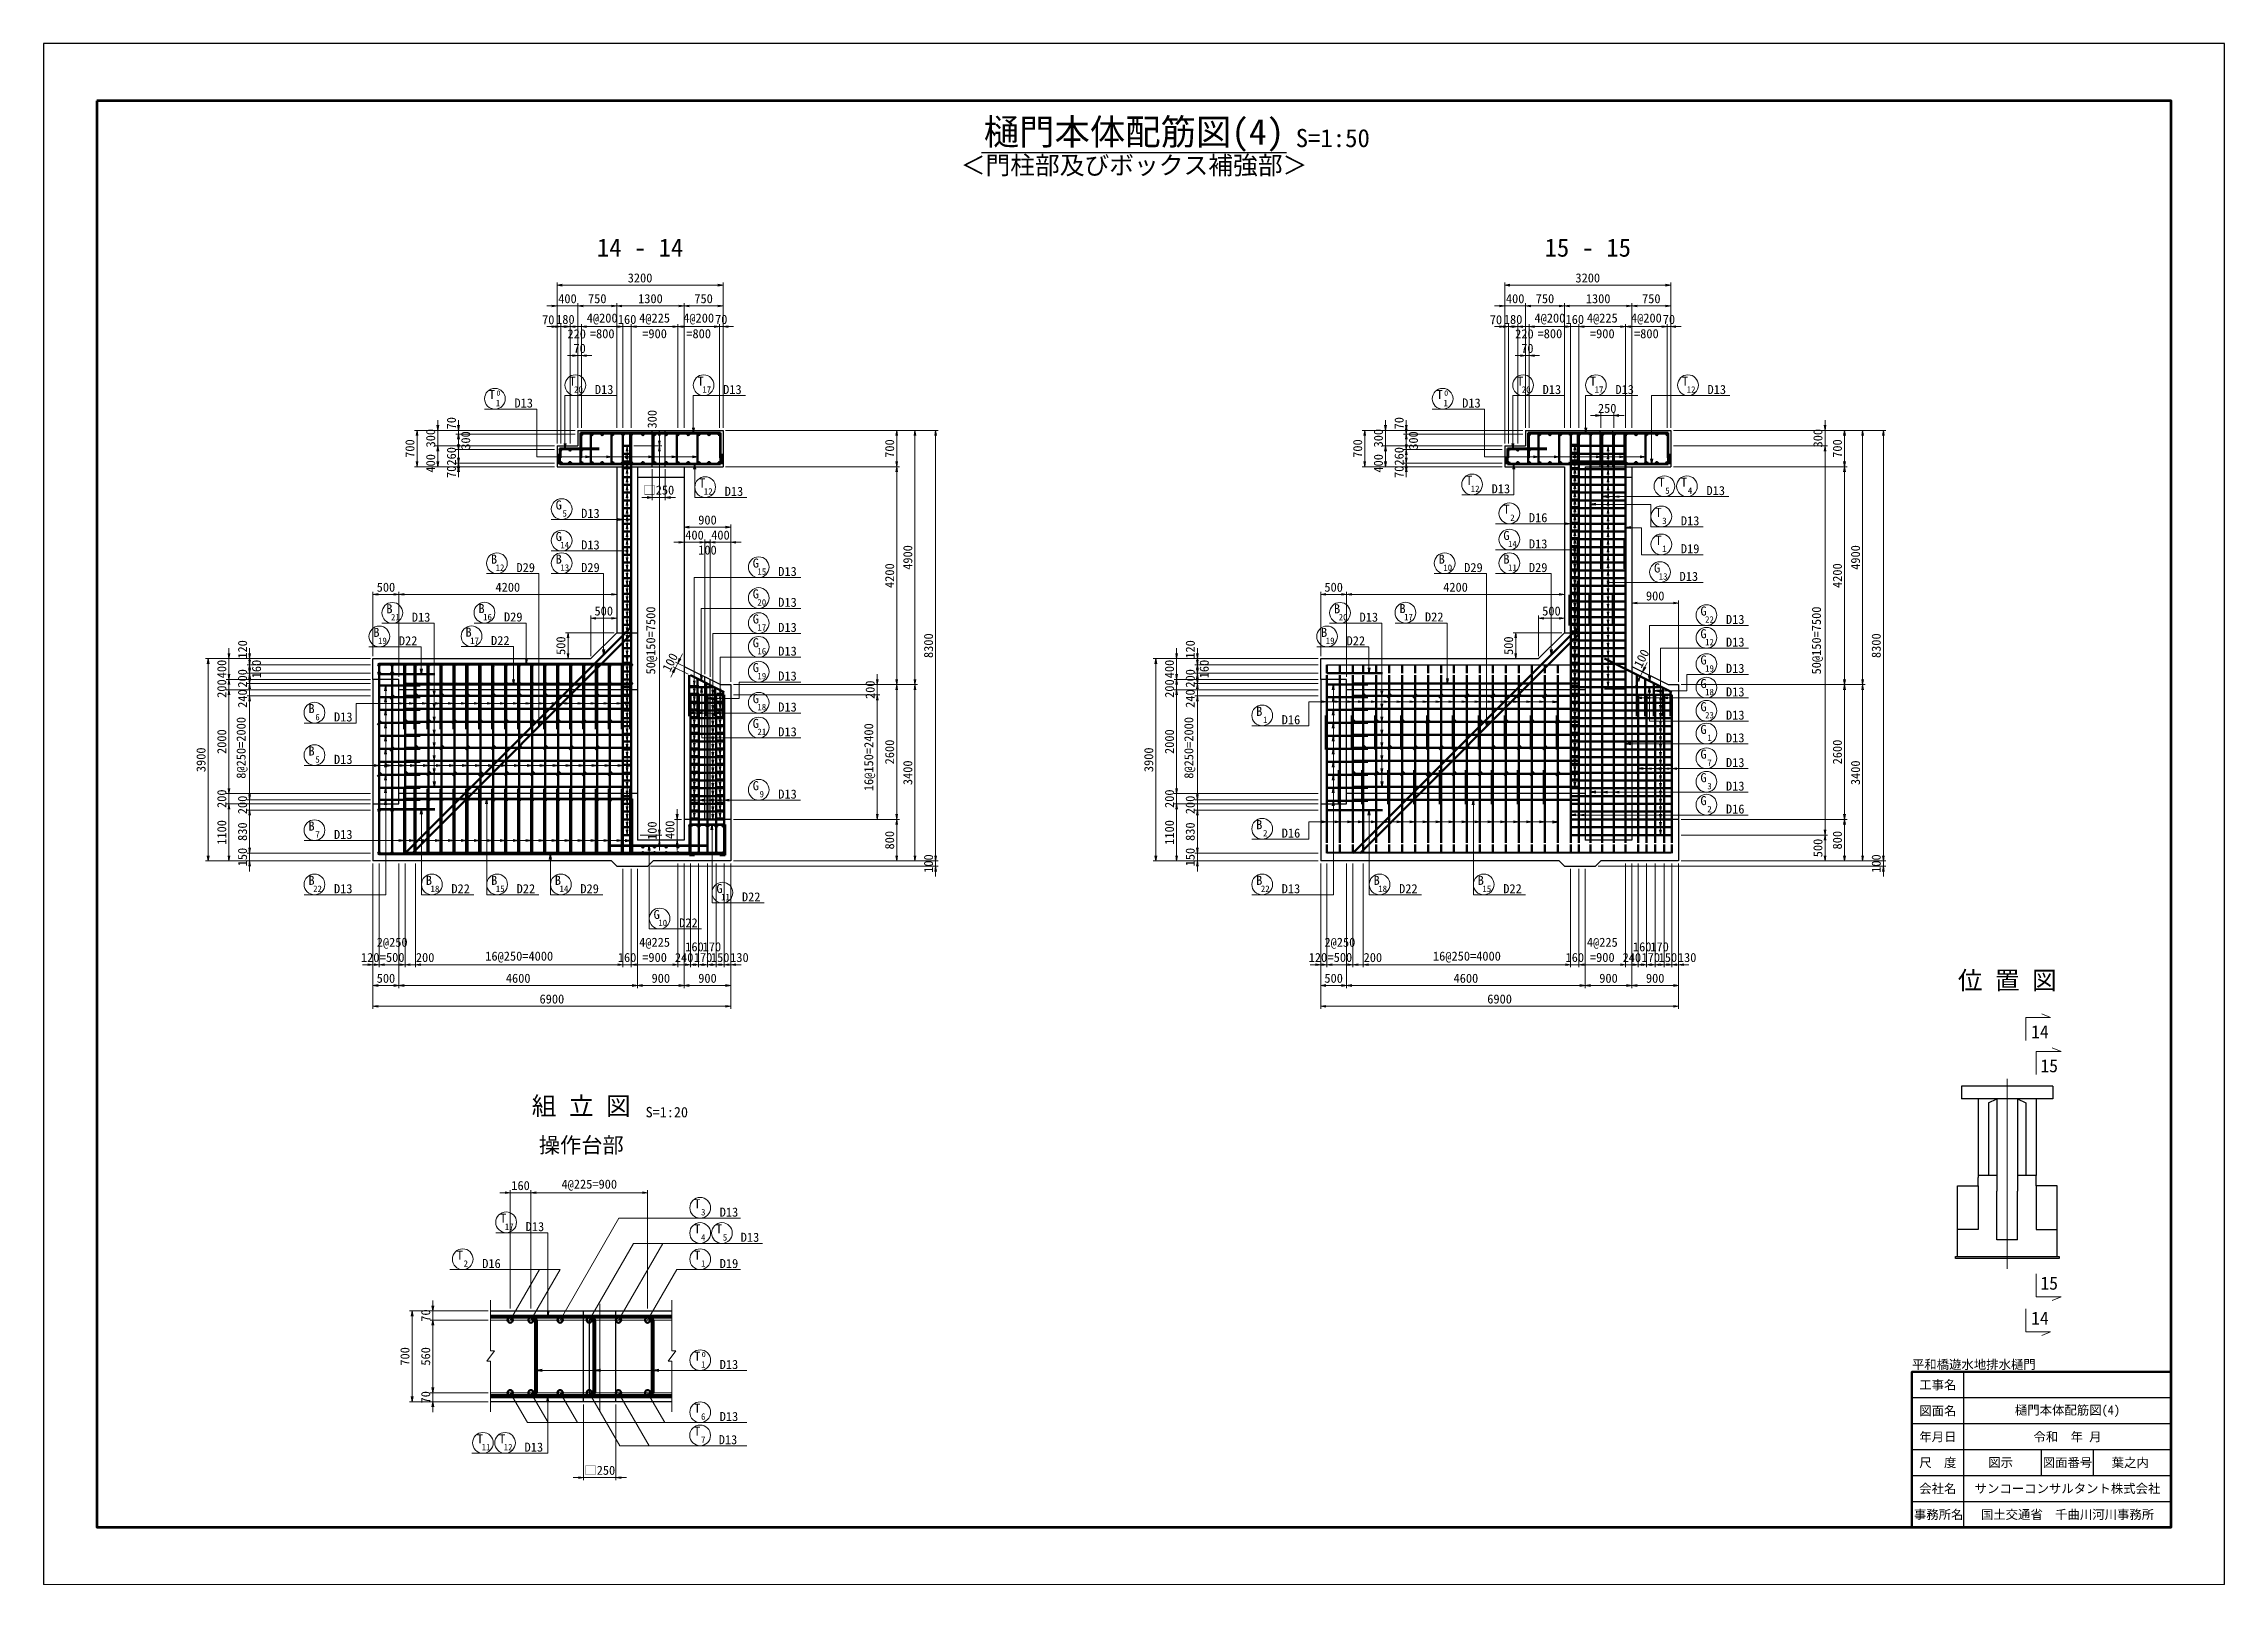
# Paper-space layout '樋門本体配筋図(4)' of a CAD drawing. Header units: millimetres. Extents: x 1193 to 1613, y -52 to 245.
# The model-space entities are those that its viewports show. They can reach past a viewport. Long polylines and large blocks are cut down to what shows.
import ezdxf
from ezdxf.enums import TextEntityAlignment as Align

# ---------------------------------------------------------------- set-up
doc = ezdxf.new("R2010")
doc.units = ezdxf.units.MM
doc.header["$LTSCALE"] = 50
doc.header["$PDSIZE"] = 300
doc.linetypes.add('DASHED2', pattern=[0.375, 0.25, -0.125])
doc.linetypes.add('SXF_一点短鎖線', pattern=[9.25, 6, -1.5, 0.25, -1.5])
doc.layers.get('Defpoints').update_dxf_attribs({"color": 151})
for name, color, linetype, lineweight in [('D-BMK', 2, 'SXF_一点短鎖線', 13), ('D-STR', 1, 'Continuous', 25), ('D-STR-DIM', 7, 'Continuous', 13), ('D-STR-HTXT', 7, 'Continuous', 13), ('D-STR-STR1', 2, 'Continuous', 50), ('D-STR-STR2', 6, 'Continuous', 50), ('D-STR-STR3', 4, 'Continuous', 50), ('D-STR-STR4', 1, 'Continuous', 50), ('D-STR-STR5', 6, 'Continuous', 50), ('D-STR-TXT', 7, 'Continuous', 13), ('D-TTL', 2, 'Continuous', 140), ('D-TTL-FRAM', 2, 'Continuous', 50), ('D-TTL-LINE', 7, 'Continuous', 25), ('D-TTL-TXT', 7, 'Continuous', 25)]:
    doc.layers.add(name, color=color, linetype=linetype, lineweight=lineweight)
doc.styles.add('MS ゴシック', font='MS Gothic.ttf')
doc.styles.add('YOKO_GOTHIC', font='MS Gothic.ttf')
doc.dimstyles.new('S50', dxfattribs={"dimscale": 50, "dimtxt": 3.5, "dimasz": 2, "dimexe": 1, "dimexo": 1, "dimgap": 1, "dimtad": 1, "dimdec": 0, "dimzin": 1, "dimdsep": 46, "dimtxsty": 'YOKO_GOTHIC', "dimblk": 'OPEN', "dimcen": 0, "dimclrd": 256, "dimclre": 256, "dimclrt": 256, "dimaunit": 1, "dimadec": 3, "dimazin": 0, "dimtfac": 1, "dimtdec": 0, "dimtix": 1, "dimtmove": 2, "dimatfit": 3, "dimldrblk": 'OPEN', "dimfxl": 1, "dimlwd": -1, "dimlwe": -1, "dimarcsym": 2})
doc.dimstyles.new('S50-20', dxfattribs={"dimscale": 50, "dimtxt": 3.5, "dimasz": 2, "dimexe": 1, "dimexo": 1, "dimgap": 1, "dimtad": 1, "dimdec": 0, "dimlfac": 0.4, "dimzin": 1, "dimdsep": 46, "dimtxsty": 'YOKO_GOTHIC', "dimblk": 'OPEN', "dimcen": 0, "dimclrd": 256, "dimclre": 256, "dimclrt": 256, "dimaunit": 1, "dimadec": 3, "dimazin": 0, "dimtfac": 1, "dimtdec": 0, "dimtix": 1, "dimtmove": 2, "dimatfit": 3, "dimldrblk": 'OPEN', "dimfxl": 1, "dimlwd": -1, "dimlwe": -1, "dimarcsym": 0})

psp = doc.layouts.new('樋門本体配筋図(4)')

msp = doc.modelspace()

# ---------------------------------------------------------------- texts
at = {"layer": 'D-STR-TXT'}
for s, height, style, p in [('＜門柱部及びボックス補強部＞', 350, 'MS ゴシック', (316644.53, 9255.82)), ('組 立 図', 350, 'YOKO_GOTHIC', (305986.48, -8876.97)), ('S=1:20', 200, 'YOKO_GOTHIC', (307636.25, -8876.97))]:
    msp.add_text(s, height=height, dxfattribs=dict(at, style=style)).set_placement(p, align=Align.BOTTOM_CENTER)
at = {"layer": 'D-STR-TXT', "style": 'YOKO_GOTHIC'}
for s, height, p in [('14 - 14', 350, (307120.23, 7773.03)), ('15 - 15', 350, (325394.26, 7773.03)), ('T', 175, (304265.49, 5026.83)), ('0', 100, (304389.89, 5095.33)), ('T', 175, (305816.31, 5287.45)), ('20', 125, (305931.97, 5149.65)), ('T', 175, (308289.42, 5287.45)), ('17', 125, (308405.08, 5149.65)), ('T', 175, (322539.52, 5026.83)), ('0', 100, (322663.92, 5095.33)), ('T', 175, (324090.34, 5287.45)), ('20', 125, (324206.01, 5149.65)), ('T', 175, (325494.98, 5287.45)), ('17', 125, (325610.64, 5149.65)), ('T', 175, (327270.32, 5287.45)), ('12', 125, (327385.98, 5149.65)), ('1', 125, (304381.15, 4889.03)), ('1', 125, (322655.18, 4889.03)), ('T', 175, (308319.25, 3324.05)), ('T', 175, (323106.95, 3374.05)), ('T', 175, (326815.45, 3339.51)), ('T', 175, (327250.36, 3339.51)), ('G', 175, (305551.94, 2899.87)), ('12', 125, (308434.91, 3186.25)), ('12', 125, (323222.61, 3236.25)), ('T', 175, (323825.97, 2817.12)), ('5', 125, (326931.11, 3201.71)), ('4', 125, (327366.02, 3201.71)), ('5', 125, (305667.6, 2762.06)), ('2', 125, (323941.63, 2679.31)), ('T', 175, (326756.61, 2757.04)), ('3', 125, (326872.27, 2619.23)), ('G', 175, (305551.94, 2291.88)), ('14', 125, (305667.6, 2154.08)), ('G', 175, (323825.97, 2311.99)), ('14', 125, (323941.63, 2174.18)), ('T', 175, (326756.61, 2218.49)), ('1', 125, (326872.27, 2080.69)), ('B', 175, (304303.97, 1855.18)), ('12', 125, (304419.63, 1717.38)), ('B', 175, (305551.94, 1856.06)), ('13', 125, (305667.6, 1718.25)), ('G', 175, (309351.84, 1779.61)), ('15', 125, (309467.5, 1641.8)), ('B', 175, (322578, 1855.18)), ('10', 125, (322693.66, 1717.38)), ('B', 175, (323825.97, 1856.06)), ('11', 125, (323941.63, 1718.25)), ('G', 175, (326730.88, 1685.01)), ('13', 125, (326846.54, 1547.2)), ('G', 175, (309351.84, 701.82)), ('G', 175, (309351.84, 244.03)), ('17', 125, (309467.5, 564.02)), ('G', 175, (327625.87, 418.13)), ('16', 125, (309467.5, 106.22)), ('12', 125, (327741.53, 280.32)), ('B', 175, (300785.78, -1024.7)), ('6', 125, (300901.44, -1162.5)), ('B', 175, (319059.81, -1077.85)), ('1', 125, (319175.47, -1215.65)), ('G', 175, (327625.87, -1426.66)), ('B', 175, (300785.78, -1842.38)), ('1', 125, (327741.53, -1564.47)), ('5', 125, (300901.44, -1980.18)), ('G', 175, (327625.87, -1903.66)), ('7', 125, (327741.53, -2041.46)), ('G', 175, (309351.84, -2511.31)), ('G', 175, (327625.87, -2356.64)), ('3', 125, (327741.53, -2494.44)), ('9', 125, (309467.5, -2649.11)), ('G', 175, (327625.87, -2798.9)), ('2', 125, (327741.53, -2936.7)), ('B', 175, (300785.78, -3289.63)), ('7', 125, (300901.44, -3427.43)), ('B', 175, (319059.81, -3262.84)), ('2', 125, (319175.47, -3400.64)), ('位 置 図', 350, (333482.82, -6351.4)), ('14', 250, (334112.65, -7291.55)), ('15', 250, (334291.08, -7948.21)), ('操作台部', 300, (305986.48, -9501.25)), ('T', 175, (308223.35, -10569.53)), ('T', 175, (304481.67, -10848.79)), ('17', 125, (304597.33, -10986.59)), ('T', 175, (308223.35, -11054.94)), ('3', 125, (308339.01, -10707.33)), ('T', 175, (308643.07, -11054.94)), ('4', 125, (308339.01, -11192.74)), ('5', 125, (308758.73, -11192.74)), ('T', 175, (303644.27, -11560.07)), ('2', 125, (303759.94, -11697.87)), ('T', 175, (308223.35, -11560.07)), ('1', 125, (308339.01, -11697.87)), ('15', 250, (334291.08, -12139.19)), ('14', 250, (334112.65, -12813.32)), ('T', 175, (308223.35, -13506.13)), ('0', 100, (308347.75, -13437.63)), ('1', 125, (308339.01, -13643.94)), ('T', 175, (308223.35, -14509.17)), ('6', 125, (308339.01, -14646.97)), ('T', 175, (304033.97, -15100.09)), ('11', 125, (304149.63, -15237.9)), ('T', 175, (304460.63, -15100.09)), ('12', 125, (304576.3, -15237.9)), ('T', 175, (308222.33, -14956.16)), ('7', 125, (308337.99, -15093.96))]:
    msp.add_text(s, height=height, dxfattribs=at).set_placement(p, align=Align.CENTER)
for s, p in [('D13', (306249.11, 5125.77)), ('D13', (308722.21, 5125.77)), ('D13', (324523.14, 5125.77)), ('D13', (325927.78, 5125.77)), ('D13', (327703.12, 5125.77)), ('D13', (304698.29, 4865.15)), ('D13', (322972.32, 4865.15)), ('D13', (323539.75, 3212.37)), ('D13', (308752.04, 3162.37)), ('D13', (327683.15, 3177.83)), ('D13', (305984.74, 2738.18)), ('D16', (324258.77, 2655.43)), ('D13', (327189.4, 2595.35)), ('D13', (305984.74, 2130.2)), ('D13', (324258.77, 2150.3)), ('D19', (327189.4, 2056.81)), ('D29', (304736.76, 1693.5)), ('D29', (305984.74, 1694.37)), ('D13', (309784.64, 1617.92)), ('D29', (323010.79, 1693.5)), ('D29', (324258.77, 1694.37)), ('D13', (327163.67, 1523.32)), ('D13', (309784.64, 540.14)), ('D13', (328058.67, 256.44)), ('D13', (309784.64, 82.34)), ('D13', (301218.57, -1186.38)), ('D16', (319492.6, -1239.53)), ('D13', (328058.67, -1588.35)), ('D13', (301218.57, -2004.06)), ('D13', (328058.67, -2065.34)), ('D13', (309784.64, -2672.99)), ('D13', (328058.67, -2518.32)), ('D16', (328058.67, -2960.58)), ('D13', (301218.57, -3451.31)), ('D16', (319492.6, -3424.52)), ('D13', (304914.47, -11010.47)), ('D13', (308656.15, -10731.21)), ('D13', (309061.25, -11216.62)), ('D16', (304077.07, -11721.75)), ('D19', (308656.15, -11721.75)), ('D13', (308656.15, -13667.82)), ('D13', (308656.15, -14670.85)), ('D13', (304893.43, -15261.78)), ('D13', (308637.45, -15117.84))]:
    msp.add_text(s, height=175, dxfattribs=at).set_placement(p)
at = {"layer": 'D-STR-TXT', "color": 6, "style": 'YOKO_GOTHIC'}
for s, height, p in [('G', 175, (309351.84, 1185.54)), ('20', 125, (309467.5, 1047.74)), ('G', 175, (327625.87, 855.46)), ('22', 125, (327741.53, 717.66)), ('G', 175, (327625.87, -88.19)), ('G', 175, (309351.84, -234.81)), ('19', 125, (309467.5, -372.61)), ('G', 175, (327625.87, -541.86)), ('19', 125, (327741.53, -225.99)), ('G', 175, (309351.84, -833.18)), ('G', 175, (327625.87, -988.78)), ('18', 125, (327741.53, -679.66)), ('G', 175, (309351.84, -1310.66)), ('18', 125, (309467.5, -970.98)), ('23', 125, (327741.53, -1126.58)), ('21', 125, (309467.5, -1448.46))]:
    msp.add_text(s, height=height, dxfattribs=at).set_placement(p, align=Align.CENTER)
at = {"layer": 'D-STR-TXT', "color": 1, "style": 'YOKO_GOTHIC'}
for s, height, p in [('B', 175, (302286.62, 898.97)), ('21', 125, (302402.28, 761.17)), ('B', 175, (304063.86, 902.91)), ('16', 125, (304179.52, 765.1)), ('B', 175, (320560.65, 898.97)), ('20', 125, (320676.31, 761.17)), ('B', 175, (321821.9, 902.91)), ('17', 125, (321937.56, 765.1)), ('B', 175, (302036.62, 443.93)), ('19', 125, (302152.28, 306.13)), ('B', 175, (303813.86, 447.87)), ('17', 125, (303929.52, 310.07)), ('B', 175, (320310.65, 443.93)), ('19', 125, (320426.31, 306.13)), ('B', 175, (300785.78, -4335.55)), ('B', 175, (303049.36, -4335.55)), ('B', 175, (304307.67, -4335.55)), ('B', 175, (305536.67, -4335.55)), ('B', 175, (319059.81, -4335.55)), ('B', 175, (321323.39, -4335.55)), ('B', 175, (323331.7, -4335.55)), ('22', 125, (300901.44, -4473.35)), ('18', 125, (303165.02, -4473.35)), ('15', 125, (304423.33, -4473.35)), ('14', 125, (305652.33, -4473.35)), ('G', 175, (308651.59, -4493.38)), ('11', 125, (308767.25, -4631.18)), ('22', 125, (319175.47, -4473.35)), ('18', 125, (321439.05, -4473.35)), ('15', 125, (323447.36, -4473.35)), ('G', 175, (307441.07, -4993.38)), ('10', 125, (307556.74, -5131.18))]:
    msp.add_text(s, height=height, dxfattribs=at).set_placement(p, align=Align.CENTER)
for s, p in [('D13', (302719.41, 737.29)), ('D29', (304496.66, 741.22)), ('D13', (320993.44, 737.29)), ('D22', (322254.69, 741.22)), ('D22', (302469.41, 282.25)), ('D22', (304246.66, 286.19)), ('D22', (320743.44, 282.25)), ('D13', (301218.57, -4497.23)), ('D22', (303482.16, -4497.23)), ('D22', (304740.47, -4497.23)), ('D29', (305969.47, -4497.23)), ('D22', (309084.38, -4655.06)), ('D13', (319492.6, -4497.23)), ('D22', (321756.19, -4497.23)), ('D22', (323764.5, -4497.23)), ('D22', (307873.87, -5155.06))]:
    msp.add_text(s, height=175, dxfattribs=at).set_placement(p)
at = {"layer": 'D-STR-TXT', "color": 6, "style": 'YOKO_GOTHIC'}
for p in [(309784.64, 1023.86), (328058.67, 693.78), (309784.64, -396.49), (328058.67, -249.87), (309784.64, -994.86), (328058.67, -703.54), (328058.67, -1150.46), (309784.64, -1472.34)]:
    msp.add_text('D13', height=175, dxfattribs=at).set_placement(p)
at = {"layer": 'D-TTL-TXT', "style": 'MS ゴシック'}
for s, height, p in [('樋門本体配筋図(4)', 500, (316644.53, 9780)), ('S=1:50', 350, (320477.83, 9780))]:
    msp.add_text(s, height=height, dxfattribs=at).set_placement(p, align=Align.BOTTOM_CENTER)
msp.add_text('平和橋遊水地排水樋門', height=175, dxfattribs=at).set_placement((331644.53, -13720), align=Align.BOTTOM_LEFT)
for s, p in [('工事名', (332144.53, -13970)), ('図面名', (332144.53, -14470)), ('樋門本体配筋図(4)', (334644.53, -14470)), ('年月日', (332144.53, -14970)), ('令和  年 月', (334644.53, -14970)), ('尺\u3000度', (332144.53, -15470)), ('図示', (333354.43, -15470)), ('図面番号', (334644.53, -15470)), ('葉之内', (335854.43, -15470)), ('会社名', (332144.53, -15970)), ('サンコーコンサルタント株式会社', (334644.53, -15970)), ('事務所名', (332160.6, -16470)), ('国土交通省\u3000千曲川河川事務所', (334644.53, -16470))]:
    msp.add_text(s, height=175, dxfattribs=at).set_placement(p, align=Align.MIDDLE)

# ---------------------------------------------------------------- blocks, each defined once
blk = doc.blocks.new('0930-1')
at = {"layer": 'D-STR-STR2'}
for radius in [20, 10]:
    blk.add_circle((1654010, -311924), radius, dxfattribs=at)
blk = doc.blocks.new('_Open')
at = {"color": 0, "linetype": 'ByBlock', "lineweight": -2}
for p, q in [((-1, 0.17), (0, 0)), ((-1, -0.17), (0, 0)), ((0, 0), (-1, 0))]:
    blk.add_line(p, q, dxfattribs=at)
blk = doc.blocks.new('*D3287')
at = {"layer": 'D-STR-DIM', "transparency": 16777216}
for p, q in [((305520, 4175), (305520, 7275)), ((305620, 7225), (308620, 7225)), ((308720, 4475), (308720, 7275))]:
    blk.add_line(p, q, dxfattribs=at)
at = {"layer": 'Defpoints', "color": 0, "transparency": 16777216}
for p in [(308720, 7225), (308720, 4425), (305520, 4125)]:
    blk.add_point(p, dxfattribs=at)
at = {"layer": 'D-STR-DIM', "transparency": 16777216, "xscale": 100, "yscale": 100, "zscale": 100, "rotation": 180}
blk.add_blockref('_Open', (305520, 7225), dxfattribs=at)
at = {"layer": 'D-STR-DIM', "transparency": 16777216, "xscale": 100, "yscale": 100, "zscale": 100}
blk.add_blockref('_Open', (308720, 7225), dxfattribs=at)
at = {"layer": 'D-STR-DIM', "transparency": 16777216, "insert": (307120, 7363), "char_height": 175, "attachment_point": 5, "style": 'YOKO_GOTHIC'}
blk.add_mtext('3200', dxfattribs=at)
blk = doc.blocks.new('*D3288')
at = {"layer": 'D-STR-DIM', "transparency": 16777216}
for p, q in [((305920, 4475), (305920, 6875)), ((306020, 6825), (306570, 6825)), ((306670, 4475), (306670, 6875))]:
    blk.add_line(p, q, dxfattribs=at)
at = {"layer": 'Defpoints', "color": 0, "transparency": 16777216}
for p in [(306670, 6825), (305920, 4425), (306670, 4425)]:
    blk.add_point(p, dxfattribs=at)
at = {"layer": 'D-STR-DIM', "transparency": 16777216, "xscale": 100, "yscale": 100, "zscale": 100, "rotation": 180}
blk.add_blockref('_Open', (305920, 6825), dxfattribs=at)
at = {"layer": 'D-STR-DIM', "transparency": 16777216, "xscale": 100, "yscale": 100, "zscale": 100}
blk.add_blockref('_Open', (306670, 6825), dxfattribs=at)
at = {"layer": 'D-STR-DIM', "transparency": 16777216, "insert": (306295, 6963), "char_height": 175, "attachment_point": 5, "style": 'YOKO_GOTHIC'}
blk.add_mtext('750', dxfattribs=at)
blk = doc.blocks.new('*D3289')
at = {"layer": 'D-STR-DIM', "transparency": 16777216}
for p, q in [((306670, 4475), (306670, 6875)), ((306770, 6825), (307870, 6825)), ((307970, 4475), (307970, 6875))]:
    blk.add_line(p, q, dxfattribs=at)
at = {"layer": 'Defpoints', "color": 0, "transparency": 16777216}
for p in [(307970, 6825), (306670, 4425), (307970, 4425)]:
    blk.add_point(p, dxfattribs=at)
at = {"layer": 'D-STR-DIM', "transparency": 16777216, "xscale": 100, "yscale": 100, "zscale": 100, "rotation": 180}
blk.add_blockref('_Open', (306670, 6825), dxfattribs=at)
at = {"layer": 'D-STR-DIM', "transparency": 16777216, "xscale": 100, "yscale": 100, "zscale": 100}
blk.add_blockref('_Open', (307970, 6825), dxfattribs=at)
at = {"layer": 'D-STR-DIM', "transparency": 16777216, "insert": (307320, 6963), "char_height": 175, "attachment_point": 5, "style": 'YOKO_GOTHIC'}
blk.add_mtext('1300', dxfattribs=at)
blk = doc.blocks.new('*D3290')
at = {"layer": 'D-STR-DIM', "transparency": 16777216}
for p, q in [((307970, 4475), (307970, 6875)), ((308070, 6825), (308620, 6825)), ((308720, 4475), (308720, 6875))]:
    blk.add_line(p, q, dxfattribs=at)
at = {"layer": 'Defpoints', "color": 0, "transparency": 16777216}
for p in [(308720, 6825), (307970, 4425), (308720, 4425)]:
    blk.add_point(p, dxfattribs=at)
at = {"layer": 'D-STR-DIM', "transparency": 16777216, "xscale": 100, "yscale": 100, "zscale": 100, "rotation": 180}
blk.add_blockref('_Open', (307970, 6825), dxfattribs=at)
at = {"layer": 'D-STR-DIM', "transparency": 16777216, "xscale": 100, "yscale": 100, "zscale": 100}
blk.add_blockref('_Open', (308720, 6825), dxfattribs=at)
at = {"layer": 'D-STR-DIM', "transparency": 16777216, "insert": (308345, 6963), "char_height": 175, "attachment_point": 5, "style": 'YOKO_GOTHIC'}
blk.add_mtext('750', dxfattribs=at)
blk = doc.blocks.new('*D3291')
at = {"layer": 'D-STR-DIM', "transparency": 16777216}
for p, q in [((305420, 6425), (305320, 6425)), ((305520, 5675), (305520, 6475)), ((305520, 6425), (305590, 6425)), ((305590, 4175), (305590, 6475)), ((305690, 6425), (305790, 6425))]:
    blk.add_line(p, q, dxfattribs=at)
at = {"layer": 'Defpoints', "color": 0, "transparency": 16777216}
for p in [(305590, 6425), (305520, 5625), (305590, 4125)]:
    blk.add_point(p, dxfattribs=at)
at = {"layer": 'D-STR-DIM', "transparency": 16777216, "xscale": 100, "yscale": 100, "zscale": 100}
blk.add_blockref('_Open', (305520, 6425), dxfattribs=at)
at = {"layer": 'D-STR-DIM', "transparency": 16777216, "xscale": 100, "yscale": 100, "zscale": 100, "rotation": 180}
blk.add_blockref('_Open', (305590, 6425), dxfattribs=at)
at = {"layer": 'D-STR-DIM', "transparency": 16777216, "insert": (305350, 6557), "char_height": 175, "attachment_point": 5, "style": 'YOKO_GOTHIC'}
blk.add_mtext('70', dxfattribs=at)
blk = doc.blocks.new('*D3292')
at = {"layer": 'D-STR-DIM', "transparency": 16777216}
for p, q in [((305490, 6425), (305390, 6425)), ((305590, 4175), (305590, 6475)), ((305590, 6425), (305770, 6425)), ((305770, 4175), (305770, 6475)), ((305870, 6425), (305970, 6425))]:
    blk.add_line(p, q, dxfattribs=at)
at = {"layer": 'Defpoints', "color": 0, "transparency": 16777216}
for p in [(305770, 6425), (305590, 4125), (305770, 4125)]:
    blk.add_point(p, dxfattribs=at)
at = {"layer": 'D-STR-DIM', "transparency": 16777216, "xscale": 100, "yscale": 100, "zscale": 100}
blk.add_blockref('_Open', (305590, 6425), dxfattribs=at)
at = {"layer": 'D-STR-DIM', "transparency": 16777216, "xscale": 100, "yscale": 100, "zscale": 100, "rotation": 180}
blk.add_blockref('_Open', (305770, 6425), dxfattribs=at)
at = {"layer": 'D-STR-DIM', "transparency": 16777216, "insert": (305680, 6563), "char_height": 175, "attachment_point": 5, "style": 'YOKO_GOTHIC'}
blk.add_mtext('180', dxfattribs=at)
blk = doc.blocks.new('*D3293')
at = {"layer": 'D-STR-DIM', "transparency": 16777216}
for p, q in [((305990, 4475), (305990, 6475)), ((306090, 6425), (306690, 6425)), ((306790, 4475), (306790, 6475))]:
    blk.add_line(p, q, dxfattribs=at)
at = {"layer": 'Defpoints', "color": 0, "transparency": 16777216}
for p in [(306790, 6425), (305990, 4425), (306790, 4425)]:
    blk.add_point(p, dxfattribs=at)
at = {"layer": 'D-STR-DIM', "transparency": 16777216, "xscale": 100, "yscale": 100, "zscale": 100, "rotation": 180}
blk.add_blockref('_Open', (305990, 6425), dxfattribs=at)
at = {"layer": 'D-STR-DIM', "transparency": 16777216, "xscale": 100, "yscale": 100, "zscale": 100}
blk.add_blockref('_Open', (306790, 6425), dxfattribs=at)
at = {"layer": 'D-STR-DIM', "transparency": 16777216, "char_height": 175, "attachment_point": 5, "style": 'YOKO_GOTHIC'}
for s, insert in [('4@200', (306390, 6572)), ('=800', (306390, 6288))]:
    blk.add_mtext(s, dxfattribs=dict(at, insert=insert))
blk = doc.blocks.new('*D3294')
at = {"layer": 'D-STR-DIM', "transparency": 16777216}
for p, q in [((306690, 6425), (306590, 6425)), ((306790, 4475), (306790, 6475)), ((306790, 6425), (306950, 6425)), ((306950, 4475), (306950, 6475)), ((307050, 6425), (307150, 6425))]:
    blk.add_line(p, q, dxfattribs=at)
at = {"layer": 'Defpoints', "color": 0, "transparency": 16777216}
for p in [(306950, 6425), (306790, 4425), (306950, 4425)]:
    blk.add_point(p, dxfattribs=at)
at = {"layer": 'D-STR-DIM', "transparency": 16777216, "xscale": 100, "yscale": 100, "zscale": 100}
blk.add_blockref('_Open', (306790, 6425), dxfattribs=at)
at = {"layer": 'D-STR-DIM', "transparency": 16777216, "xscale": 100, "yscale": 100, "zscale": 100, "rotation": 180}
blk.add_blockref('_Open', (306950, 6425), dxfattribs=at)
at = {"layer": 'D-STR-DIM', "transparency": 16777216, "insert": (306870, 6563), "char_height": 175, "attachment_point": 5, "style": 'YOKO_GOTHIC'}
blk.add_mtext('160', dxfattribs=at)
blk = doc.blocks.new('*D3295')
at = {"layer": 'D-STR-DIM', "transparency": 16777216}
for p, q in [((307850, 4475), (307850, 6475)), ((307950, 6425), (308550, 6425)), ((308650, 4475), (308650, 6475))]:
    blk.add_line(p, q, dxfattribs=at)
at = {"layer": 'Defpoints', "color": 0, "transparency": 16777216}
for p in [(308650, 6425), (307850, 4425), (308650, 4425)]:
    blk.add_point(p, dxfattribs=at)
at = {"layer": 'D-STR-DIM', "transparency": 16777216, "xscale": 100, "yscale": 100, "zscale": 100, "rotation": 180}
blk.add_blockref('_Open', (307850, 6425), dxfattribs=at)
at = {"layer": 'D-STR-DIM', "transparency": 16777216, "xscale": 100, "yscale": 100, "zscale": 100}
blk.add_blockref('_Open', (308650, 6425), dxfattribs=at)
at = {"layer": 'D-STR-DIM', "transparency": 16777216, "char_height": 175, "attachment_point": 5, "style": 'YOKO_GOTHIC'}
for s, insert in [('4@200', (308250, 6572)), ('=800', (308250, 6288))]:
    blk.add_mtext(s, dxfattribs=dict(at, insert=insert))
blk = doc.blocks.new('*D3296')
at = {"layer": 'D-STR-DIM', "transparency": 16777216}
for p, q in [((305670, 6425), (305570, 6425)), ((305770, 4175), (305770, 6475)), ((305990, 6425), (305770, 6425)), ((305990, 4475), (305990, 6475)), ((306090, 6425), (306190, 6425))]:
    blk.add_line(p, q, dxfattribs=at)
at = {"layer": 'Defpoints', "color": 0, "transparency": 16777216}
for p in [(305770, 6425), (305990, 4425), (305770, 4125)]:
    blk.add_point(p, dxfattribs=at)
at = {"layer": 'D-STR-DIM', "transparency": 16777216, "xscale": 100, "yscale": 100, "zscale": 100}
blk.add_blockref('_Open', (305770, 6425), dxfattribs=at)
at = {"layer": 'D-STR-DIM', "transparency": 16777216, "xscale": 100, "yscale": 100, "zscale": 100, "rotation": 180}
blk.add_blockref('_Open', (305990, 6425), dxfattribs=at)
at = {"layer": 'D-STR-DIM', "transparency": 16777216, "insert": (305898, 6284), "char_height": 175, "attachment_point": 5, "style": 'YOKO_GOTHIC'}
blk.add_mtext('220', dxfattribs=at)
blk = doc.blocks.new('*D3297')
at = {"layer": 'D-STR-DIM', "transparency": 16777216}
for p, q in [((306950, 4475), (306950, 6475)), ((307750, 6425), (307050, 6425)), ((307850, 4475), (307850, 6475))]:
    blk.add_line(p, q, dxfattribs=at)
at = {"layer": 'Defpoints', "color": 0, "transparency": 16777216}
for p in [(306950, 6425), (306950, 4425), (307850, 4425)]:
    blk.add_point(p, dxfattribs=at)
at = {"layer": 'D-STR-DIM', "transparency": 16777216, "xscale": 100, "yscale": 100, "zscale": 100, "rotation": 180}
blk.add_blockref('_Open', (306950, 6425), dxfattribs=at)
at = {"layer": 'D-STR-DIM', "transparency": 16777216, "xscale": 100, "yscale": 100, "zscale": 100}
blk.add_blockref('_Open', (307850, 6425), dxfattribs=at)
at = {"layer": 'D-STR-DIM', "transparency": 16777216, "char_height": 175, "attachment_point": 5, "style": 'YOKO_GOTHIC'}
for s, insert in [('4@225', (307400, 6572)), ('=900', (307400, 6288))]:
    blk.add_mtext(s, dxfattribs=dict(at, insert=insert))
blk = doc.blocks.new('*D3298')
at = {"layer": 'D-STR-DIM', "transparency": 16777216}
for p, q in [((305420, 6825), (305320, 6825)), ((305520, 4175), (305520, 6875)), ((305920, 6825), (305520, 6825)), ((305920, 4475), (305920, 6875)), ((306020, 6825), (306120, 6825))]:
    blk.add_line(p, q, dxfattribs=at)
at = {"layer": 'Defpoints', "color": 0, "transparency": 16777216}
for p in [(305520, 6825), (305920, 4425), (305520, 4125)]:
    blk.add_point(p, dxfattribs=at)
at = {"layer": 'D-STR-DIM', "transparency": 16777216, "xscale": 100, "yscale": 100, "zscale": 100}
blk.add_blockref('_Open', (305520, 6825), dxfattribs=at)
at = {"layer": 'D-STR-DIM', "transparency": 16777216, "xscale": 100, "yscale": 100, "zscale": 100, "rotation": 180}
blk.add_blockref('_Open', (305920, 6825), dxfattribs=at)
at = {"layer": 'D-STR-DIM', "transparency": 16777216, "insert": (305720, 6963), "char_height": 175, "attachment_point": 5, "style": 'YOKO_GOTHIC'}
blk.add_mtext('400', dxfattribs=at)
blk = doc.blocks.new('*D3299')
at = {"layer": 'D-STR-DIM', "transparency": 16777216}
for p, q in [((305920, 4475), (305920, 5917)), ((305990, 4475), (305990, 5917)), ((305820, 5867), (305720, 5867)), ((305990, 5867), (305920, 5867)), ((306090, 5867), (306190, 5867))]:
    blk.add_line(p, q, dxfattribs=at)
at = {"layer": 'Defpoints', "color": 0, "transparency": 16777216}
for p in [(305920, 5867), (305920, 4425), (305990, 4425)]:
    blk.add_point(p, dxfattribs=at)
at = {"layer": 'D-STR-DIM', "transparency": 16777216, "xscale": 100, "yscale": 100, "zscale": 100}
blk.add_blockref('_Open', (305920, 5867), dxfattribs=at)
at = {"layer": 'D-STR-DIM', "transparency": 16777216, "xscale": 100, "yscale": 100, "zscale": 100, "rotation": 180}
blk.add_blockref('_Open', (305990, 5867), dxfattribs=at)
at = {"layer": 'D-STR-DIM', "transparency": 16777216, "insert": (305955, 6005), "char_height": 175, "attachment_point": 5, "style": 'YOKO_GOTHIC'}
blk.add_mtext('70', dxfattribs=at)
blk = doc.blocks.new('*D3300')
at = {"layer": 'D-STR-DIM', "transparency": 16777216}
for p, q in [((308550, 6425), (308450, 6425)), ((308650, 4475), (308650, 6475)), ((308650, 6425), (308720, 6425)), ((308720, 4475), (308720, 6475)), ((308820, 6425), (308920, 6425))]:
    blk.add_line(p, q, dxfattribs=at)
at = {"layer": 'Defpoints', "color": 0, "transparency": 16777216}
for p in [(308720, 6425), (308650, 4425), (308720, 4425)]:
    blk.add_point(p, dxfattribs=at)
at = {"layer": 'D-STR-DIM', "transparency": 16777216, "xscale": 100, "yscale": 100, "zscale": 100}
blk.add_blockref('_Open', (308650, 6425), dxfattribs=at)
at = {"layer": 'D-STR-DIM', "transparency": 16777216, "xscale": 100, "yscale": 100, "zscale": 100, "rotation": 180}
blk.add_blockref('_Open', (308720, 6425), dxfattribs=at)
at = {"layer": 'D-STR-DIM', "transparency": 16777216, "insert": (308685, 6563), "char_height": 175, "attachment_point": 5, "style": 'YOKO_GOTHIC'}
blk.add_mtext('70', dxfattribs=at)
blk = doc.blocks.new('*D3301')
at = {"layer": 'D-STR-DIM', "transparency": 16777216}
for p, q in [((308770, 4425), (312870, 4425)), ((312820, -3775), (312820, 4325)), ((308920, -3875), (312870, -3875))]:
    blk.add_line(p, q, dxfattribs=at)
at = {"layer": 'Defpoints', "color": 0, "transparency": 16777216}
for p in [(308720, 4425), (312820, 4425), (308870, -3875)]:
    blk.add_point(p, dxfattribs=at)
at = {"layer": 'D-STR-DIM', "transparency": 16777216, "xscale": 100, "yscale": 100, "zscale": 100}
for p, rotation in [((312820, 4425), 90), ((312820, -3875), 270)]:
    blk.add_blockref('_Open', p, dxfattribs=dict(at, rotation=rotation))
at = {"layer": 'D-STR-DIM', "transparency": 16777216, "insert": (312683, 275), "char_height": 175, "attachment_point": 5, "rotation": 90, "style": 'YOKO_GOTHIC'}
blk.add_mtext('8300', dxfattribs=at)
blk = doc.blocks.new('*D3302')
at = {"layer": 'D-STR-DIM', "transparency": 16777216}
for p, q in [((308920, -3075), (312120, -3075)), ((312070, -3775), (312070, -3175)), ((308920, -3875), (312120, -3875))]:
    blk.add_line(p, q, dxfattribs=at)
at = {"layer": 'Defpoints', "color": 0, "transparency": 16777216}
for p in [(308870, -3075), (312070, -3075), (308870, -3875)]:
    blk.add_point(p, dxfattribs=at)
at = {"layer": 'D-STR-DIM', "transparency": 16777216, "xscale": 100, "yscale": 100, "zscale": 100}
for p, rotation in [((312070, -3075), 90), ((312070, -3875), 270)]:
    blk.add_blockref('_Open', p, dxfattribs=dict(at, rotation=rotation))
at = {"layer": 'D-STR-DIM', "transparency": 16777216, "insert": (311933, -3475), "char_height": 175, "attachment_point": 5, "rotation": 90, "style": 'YOKO_GOTHIC'}
blk.add_mtext('800', dxfattribs=at)
blk = doc.blocks.new('*D3257')
at = {"layer": 'D-STR-DIM', "transparency": 16777216}
for p, q in [((308770, 3725), (312120, 3725)), ((312070, -375), (312070, 3625)), ((308920, -475), (312120, -475))]:
    blk.add_line(p, q, dxfattribs=at)
at = {"layer": 'Defpoints', "color": 0, "transparency": 16777216}
for p in [(308720, 3725), (312070, 3725), (308870, -475)]:
    blk.add_point(p, dxfattribs=at)
at = {"layer": 'D-STR-DIM', "transparency": 16777216, "xscale": 100, "yscale": 100, "zscale": 100}
for p, rotation in [((312070, 3725), 90), ((312070, -475), 270)]:
    blk.add_blockref('_Open', p, dxfattribs=dict(at, rotation=rotation))
at = {"layer": 'D-STR-DIM', "transparency": 16777216, "insert": (311933, 1625), "char_height": 175, "attachment_point": 5, "rotation": 90, "style": 'YOKO_GOTHIC'}
blk.add_mtext('4200', dxfattribs=at)
blk = doc.blocks.new('*D3258')
at = {"layer": 'D-STR-DIM', "transparency": 16777216}
for p, q in [((308770, 4425), (312120, 4425)), ((312070, 3825), (312070, 4325)), ((308770, 3725), (312120, 3725))]:
    blk.add_line(p, q, dxfattribs=at)
at = {"layer": 'Defpoints', "color": 0, "transparency": 16777216}
for p in [(308720, 4425), (312070, 4425), (308720, 3725)]:
    blk.add_point(p, dxfattribs=at)
at = {"layer": 'D-STR-DIM', "transparency": 16777216, "xscale": 100, "yscale": 100, "zscale": 100}
for p, rotation in [((312070, 4425), 90), ((312070, 3725), 270)]:
    blk.add_blockref('_Open', p, dxfattribs=dict(at, rotation=rotation))
at = {"layer": 'D-STR-DIM', "transparency": 16777216, "insert": (311933, 4075), "char_height": 175, "attachment_point": 5, "rotation": 90, "style": 'YOKO_GOTHIC'}
blk.add_mtext('700', dxfattribs=at)
blk = doc.blocks.new('*D3259')
at = {"layer": 'D-STR-DIM', "transparency": 16777216}
for p, q in [((305870, 4425), (302770, 4425)), ((302820, 4325), (302820, 3825)), ((305470, 3725), (302770, 3725))]:
    blk.add_line(p, q, dxfattribs=at)
at = {"layer": 'Defpoints', "color": 0, "transparency": 16777216}
for p in [(305920, 4425), (302820, 3725), (305520, 3725)]:
    blk.add_point(p, dxfattribs=at)
at = {"layer": 'D-STR-DIM', "transparency": 16777216, "xscale": 100, "yscale": 100, "zscale": 100}
for p, rotation in [((302820, 4425), 90), ((302820, 3725), 270)]:
    blk.add_blockref('_Open', p, dxfattribs=dict(at, rotation=rotation))
at = {"layer": 'D-STR-DIM', "transparency": 16777216, "insert": (302683, 4075), "char_height": 175, "attachment_point": 5, "rotation": 90, "style": 'YOKO_GOTHIC'}
blk.add_mtext('700', dxfattribs=at)
blk = doc.blocks.new('*D3260')
at = {"layer": 'D-STR-DIM', "transparency": 16777216}
for p, q in [((305870, 4425), (303170, 4425)), ((303220, 4525), (303220, 4625)), ((303220, 4425), (303220, 4125)), ((305470, 4125), (303170, 4125)), ((303220, 4025), (303220, 3925))]:
    blk.add_line(p, q, dxfattribs=at)
at = {"layer": 'Defpoints', "color": 0, "transparency": 16777216}
for p in [(305920, 4425), (303220, 4125), (305520, 4125)]:
    blk.add_point(p, dxfattribs=at)
at = {"layer": 'D-STR-DIM', "transparency": 16777216, "xscale": 100, "yscale": 100, "zscale": 100}
for p, rotation in [((303220, 4425), 270), ((303220, 4125), 90)]:
    blk.add_blockref('_Open', p, dxfattribs=dict(at, rotation=rotation))
at = {"layer": 'D-STR-DIM', "transparency": 16777216, "insert": (303083, 4275), "char_height": 175, "attachment_point": 5, "rotation": 90, "style": 'YOKO_GOTHIC'}
blk.add_mtext('300', dxfattribs=at)
blk = doc.blocks.new('*D3261')
at = {"layer": 'D-STR-DIM', "transparency": 16777216}
for p, q in [((305470, 4125), (303170, 4125)), ((303220, 4025), (303220, 3825)), ((305470, 3725), (303170, 3725))]:
    blk.add_line(p, q, dxfattribs=at)
at = {"layer": 'Defpoints', "color": 0, "transparency": 16777216}
for p in [(305520, 4125), (303220, 3725), (305520, 3725)]:
    blk.add_point(p, dxfattribs=at)
at = {"layer": 'D-STR-DIM', "transparency": 16777216, "xscale": 100, "yscale": 100, "zscale": 100}
for p, rotation in [((303220, 4125), 90), ((303220, 3725), 270)]:
    blk.add_blockref('_Open', p, dxfattribs=dict(at, rotation=rotation))
at = {"layer": 'D-STR-DIM', "transparency": 16777216, "insert": (303083, 3790), "char_height": 175, "attachment_point": 5, "rotation": 90, "style": 'YOKO_GOTHIC'}
blk.add_mtext('400', dxfattribs=at)
blk = doc.blocks.new('*D3262')
at = {"layer": 'D-STR-DIM', "transparency": 16777216}
for p, q in [((305470, 3795), (303570, 3795)), ((303620, 3895), (303620, 3995)), ((303620, 3725), (303620, 3795)), ((305470, 3725), (303570, 3725)), ((303620, 3625), (303620, 3525))]:
    blk.add_line(p, q, dxfattribs=at)
at = {"layer": 'Defpoints', "color": 0, "transparency": 16777216}
for p in [(303620, 3795), (305520, 3795), (305520, 3725)]:
    blk.add_point(p, dxfattribs=at)
at = {"layer": 'D-STR-DIM', "transparency": 16777216, "xscale": 100, "yscale": 100, "zscale": 100}
for p, rotation in [((303620, 3795), 270), ((303620, 3725), 90)]:
    blk.add_blockref('_Open', p, dxfattribs=dict(at, rotation=rotation))
at = {"layer": 'D-STR-DIM', "transparency": 16777216, "insert": (303483, 3626), "char_height": 175, "attachment_point": 5, "rotation": 90, "style": 'YOKO_GOTHIC'}
blk.add_mtext('70', dxfattribs=at)
blk = doc.blocks.new('*D3263')
at = {"layer": 'D-STR-DIM', "transparency": 16777216}
for p, q in [((303620, 4155), (303620, 4255)), ((305470, 4055), (303570, 4055)), ((305470, 3795), (303570, 3795)), ((303620, 3795), (303620, 4055)), ((303620, 3695), (303620, 3595))]:
    blk.add_line(p, q, dxfattribs=at)
at = {"layer": 'Defpoints', "color": 0, "transparency": 16777216}
for p in [(303620, 4055), (305520, 4055), (305520, 3795)]:
    blk.add_point(p, dxfattribs=at)
at = {"layer": 'D-STR-DIM', "transparency": 16777216, "xscale": 100, "yscale": 100, "zscale": 100}
for p, rotation in [((303620, 4055), 270), ((303620, 3795), 90)]:
    blk.add_blockref('_Open', p, dxfattribs=dict(at, rotation=rotation))
at = {"layer": 'D-STR-DIM', "transparency": 16777216, "insert": (303483, 3925), "char_height": 175, "attachment_point": 5, "rotation": 90, "style": 'YOKO_GOTHIC'}
blk.add_mtext('260', dxfattribs=at)
blk = doc.blocks.new('*D3264')
at = {"layer": 'D-STR-DIM', "transparency": 16777216}
for p, q in [((305870, 4355), (303570, 4355)), ((303620, 4155), (303620, 4255)), ((305470, 4055), (303570, 4055))]:
    blk.add_line(p, q, dxfattribs=at)
at = {"layer": 'Defpoints', "color": 0, "transparency": 16777216}
for p in [(303620, 4355), (305920, 4355), (305520, 4055)]:
    blk.add_point(p, dxfattribs=at)
at = {"layer": 'D-STR-DIM', "transparency": 16777216, "xscale": 100, "yscale": 100, "zscale": 100}
for p, rotation in [((303620, 4355), 90), ((303620, 4055), 270)]:
    blk.add_blockref('_Open', p, dxfattribs=dict(at, rotation=rotation))
at = {"layer": 'D-STR-DIM', "transparency": 16777216, "insert": (303759, 4230), "char_height": 175, "attachment_point": 5, "rotation": 90, "style": 'YOKO_GOTHIC'}
blk.add_mtext('300', dxfattribs=at)
blk = doc.blocks.new('*D3265')
at = {"layer": 'D-STR-DIM', "transparency": 16777216}
for p, q in [((305870, 4425), (303570, 4425)), ((305870, 4355), (303570, 4355)), ((303620, 4525), (303620, 4625)), ((303620, 4355), (303620, 4425)), ((303620, 4255), (303620, 4155))]:
    blk.add_line(p, q, dxfattribs=at)
at = {"layer": 'Defpoints', "color": 0, "transparency": 16777216}
for p in [(303620, 4425), (305920, 4425), (305920, 4355)]:
    blk.add_point(p, dxfattribs=at)
at = {"layer": 'D-STR-DIM', "transparency": 16777216, "xscale": 100, "yscale": 100, "zscale": 100}
for p, rotation in [((303620, 4425), 270), ((303620, 4355), 90)]:
    blk.add_blockref('_Open', p, dxfattribs=dict(at, rotation=rotation))
at = {"layer": 'D-STR-DIM', "transparency": 16777216, "insert": (303483, 4563), "char_height": 175, "attachment_point": 5, "rotation": 90, "style": 'YOKO_GOTHIC'}
blk.add_mtext('70', dxfattribs=at)
blk = doc.blocks.new('*D3266')
at = {"layer": 'D-STR-DIM', "transparency": 16777216}
for p, q in [((307356, 3675), (307356, 3082)), ((307606, 3675), (307606, 3082)), ((307256, 3132), (307156, 3132)), ((307356, 3132), (307606, 3132)), ((307706, 3132), (307806, 3132))]:
    blk.add_line(p, q, dxfattribs=at)
at = {"layer": 'Defpoints', "color": 0, "transparency": 16777216}
for p in [(307356, 3725), (307606, 3725), (307606, 3132)]:
    blk.add_point(p, dxfattribs=at)
at = {"layer": 'D-STR-DIM', "transparency": 16777216, "xscale": 100, "yscale": 100, "zscale": 100}
blk.add_blockref('_Open', (307356, 3132), dxfattribs=at)
at = {"layer": 'D-STR-DIM', "transparency": 16777216, "xscale": 100, "yscale": 100, "zscale": 100, "rotation": 180}
blk.add_blockref('_Open', (307606, 3132), dxfattribs=at)
at = {"layer": 'D-STR-DIM', "transparency": 16777216, "insert": (307481, 3272), "char_height": 175, "attachment_point": 5, "style": 'YOKO_GOTHIC'}
blk.add_mtext('□{\\A0;250}', dxfattribs=at)
blk = doc.blocks.new('*D4541')
at = {"layer": 'D-STR-DIM', "transparency": 16777216}
for p, q in [((306170, 75), (306170, 854)), ((306670, 575), (306670, 854)), ((306270, 804), (306570, 804))]:
    blk.add_line(p, q, dxfattribs=at)
at = {"layer": 'Defpoints', "color": 0, "transparency": 16777216}
for p in [(306670, 804), (306670, 525), (306170, 25)]:
    blk.add_point(p, dxfattribs=at)
at = {"layer": 'D-STR-DIM', "transparency": 16777216, "xscale": 100, "yscale": 100, "zscale": 100, "rotation": 180}
blk.add_blockref('_Open', (306170, 804), dxfattribs=at)
at = {"layer": 'D-STR-DIM', "transparency": 16777216, "xscale": 100, "yscale": 100, "zscale": 100}
blk.add_blockref('_Open', (306670, 804), dxfattribs=at)
at = {"layer": 'D-STR-DIM', "transparency": 16777216, "insert": (306420, 942), "char_height": 175, "attachment_point": 5, "style": 'YOKO_GOTHIC'}
blk.add_mtext('500', dxfattribs=at)
blk = doc.blocks.new('*D3267')
at = {"layer": 'D-STR-DIM', "transparency": 16777216}
for p, q in [((301970, -3925), (301970, -6725)), ((308870, -3925), (308870, -6725)), ((308770, -6675), (302070, -6675))]:
    blk.add_line(p, q, dxfattribs=at)
at = {"layer": 'Defpoints', "color": 0, "transparency": 16777216}
for p in [(301970, -3875), (308870, -3875), (301970, -6675)]:
    blk.add_point(p, dxfattribs=at)
at = {"layer": 'D-STR-DIM', "transparency": 16777216, "xscale": 100, "yscale": 100, "zscale": 100, "rotation": 180}
blk.add_blockref('_Open', (301970, -6675), dxfattribs=at)
at = {"layer": 'D-STR-DIM', "transparency": 16777216, "xscale": 100, "yscale": 100, "zscale": 100}
blk.add_blockref('_Open', (308870, -6675), dxfattribs=at)
at = {"layer": 'D-STR-DIM', "transparency": 16777216, "insert": (305420, -6537), "char_height": 175, "attachment_point": 5, "style": 'YOKO_GOTHIC'}
blk.add_mtext('6900', dxfattribs=at)
blk = doc.blocks.new('*D3268')
at = {"layer": 'D-STR-DIM', "transparency": 16777216}
for p, q in [((307970, -3925), (307970, -6325)), ((308870, -3925), (308870, -6325)), ((308770, -6275), (308070, -6275))]:
    blk.add_line(p, q, dxfattribs=at)
at = {"layer": 'Defpoints', "color": 0, "transparency": 16777216}
for p in [(307970, -3875), (308870, -3875), (307970, -6275)]:
    blk.add_point(p, dxfattribs=at)
at = {"layer": 'D-STR-DIM', "transparency": 16777216, "xscale": 100, "yscale": 100, "zscale": 100, "rotation": 180}
blk.add_blockref('_Open', (307970, -6275), dxfattribs=at)
at = {"layer": 'D-STR-DIM', "transparency": 16777216, "xscale": 100, "yscale": 100, "zscale": 100}
blk.add_blockref('_Open', (308870, -6275), dxfattribs=at)
at = {"layer": 'D-STR-DIM', "transparency": 16777216, "insert": (308420, -6137), "char_height": 175, "attachment_point": 5, "style": 'YOKO_GOTHIC'}
blk.add_mtext('900', dxfattribs=at)
blk = doc.blocks.new('*D3269')
at = {"layer": 'D-STR-DIM', "transparency": 16777216}
for p, q in [((307070, -4025), (307070, -6325)), ((307970, -3925), (307970, -6325)), ((307870, -6275), (307170, -6275))]:
    blk.add_line(p, q, dxfattribs=at)
at = {"layer": 'Defpoints', "color": 0, "transparency": 16777216}
for p in [(307070, -3975), (307970, -3875), (307070, -6275)]:
    blk.add_point(p, dxfattribs=at)
at = {"layer": 'D-STR-DIM', "transparency": 16777216, "xscale": 100, "yscale": 100, "zscale": 100, "rotation": 180}
blk.add_blockref('_Open', (307070, -6275), dxfattribs=at)
at = {"layer": 'D-STR-DIM', "transparency": 16777216, "xscale": 100, "yscale": 100, "zscale": 100}
blk.add_blockref('_Open', (307970, -6275), dxfattribs=at)
at = {"layer": 'D-STR-DIM', "transparency": 16777216, "insert": (307520, -6137), "char_height": 175, "attachment_point": 5, "style": 'YOKO_GOTHIC'}
blk.add_mtext('900', dxfattribs=at)
blk = doc.blocks.new('*D3270')
at = {"layer": 'D-STR-DIM', "transparency": 16777216}
for p, q in [((302470, -3925), (302470, -6325)), ((307070, -4025), (307070, -6325)), ((306970, -6275), (302570, -6275))]:
    blk.add_line(p, q, dxfattribs=at)
at = {"layer": 'Defpoints', "color": 0, "transparency": 16777216}
for p in [(302470, -3875), (307070, -3975), (302470, -6275)]:
    blk.add_point(p, dxfattribs=at)
at = {"layer": 'D-STR-DIM', "transparency": 16777216, "xscale": 100, "yscale": 100, "zscale": 100, "rotation": 180}
blk.add_blockref('_Open', (302470, -6275), dxfattribs=at)
at = {"layer": 'D-STR-DIM', "transparency": 16777216, "xscale": 100, "yscale": 100, "zscale": 100}
blk.add_blockref('_Open', (307070, -6275), dxfattribs=at)
at = {"layer": 'D-STR-DIM', "transparency": 16777216, "insert": (304770, -6137), "char_height": 175, "attachment_point": 5, "style": 'YOKO_GOTHIC'}
blk.add_mtext('4600', dxfattribs=at)
blk = doc.blocks.new('*D3271')
at = {"layer": 'D-STR-DIM', "transparency": 16777216}
for p, q in [((302790, -3925), (302790, -5925)), ((306790, -4025), (306790, -5925)), ((302890, -5875), (306690, -5875))]:
    blk.add_line(p, q, dxfattribs=at)
at = {"layer": 'Defpoints', "color": 0, "transparency": 16777216}
for p in [(302790, -3875), (306790, -3975), (306790, -5875)]:
    blk.add_point(p, dxfattribs=at)
at = {"layer": 'D-STR-DIM', "transparency": 16777216, "xscale": 100, "yscale": 100, "zscale": 100, "rotation": 180}
blk.add_blockref('_Open', (302790, -5875), dxfattribs=at)
at = {"layer": 'D-STR-DIM', "transparency": 16777216, "xscale": 100, "yscale": 100, "zscale": 100}
blk.add_blockref('_Open', (306790, -5875), dxfattribs=at)
at = {"layer": 'D-STR-DIM', "transparency": 16777216, "insert": (304790, -5728), "char_height": 175, "attachment_point": 5, "style": 'YOKO_GOTHIC'}
blk.add_mtext('16@250=4000', dxfattribs=at)
blk = doc.blocks.new('*D3272')
at = {"layer": 'D-STR-DIM', "transparency": 16777216}
for p, q in [((306790, -4025), (306790, -5925)), ((306950, -4025), (306950, -5925)), ((306690, -5875), (306590, -5875)), ((306790, -5875), (306950, -5875)), ((307050, -5875), (307150, -5875))]:
    blk.add_line(p, q, dxfattribs=at)
at = {"layer": 'Defpoints', "color": 0, "transparency": 16777216}
for p in [(306790, -3975), (306950, -3975), (306950, -5875)]:
    blk.add_point(p, dxfattribs=at)
at = {"layer": 'D-STR-DIM', "transparency": 16777216, "xscale": 100, "yscale": 100, "zscale": 100}
blk.add_blockref('_Open', (306790, -5875), dxfattribs=at)
at = {"layer": 'D-STR-DIM', "transparency": 16777216, "xscale": 100, "yscale": 100, "zscale": 100, "rotation": 180}
blk.add_blockref('_Open', (306950, -5875), dxfattribs=at)
at = {"layer": 'D-STR-DIM', "transparency": 16777216, "insert": (306870, -5737), "char_height": 175, "attachment_point": 5, "style": 'YOKO_GOTHIC'}
blk.add_mtext('160', dxfattribs=at)
blk = doc.blocks.new('*D3273')
at = {"layer": 'D-STR-DIM', "transparency": 16777216}
for p, q in [((307850, -3925), (307850, -5925)), ((308090, -3925), (308090, -5925)), ((307750, -5875), (307650, -5875)), ((307850, -5875), (308090, -5875)), ((308190, -5875), (308290, -5875))]:
    blk.add_line(p, q, dxfattribs=at)
at = {"layer": 'Defpoints', "color": 0, "transparency": 16777216}
for p in [(307850, -3875), (308090, -3875), (308090, -5875)]:
    blk.add_point(p, dxfattribs=at)
at = {"layer": 'D-STR-DIM', "transparency": 16777216, "xscale": 100, "yscale": 100, "zscale": 100}
blk.add_blockref('_Open', (307850, -5875), dxfattribs=at)
at = {"layer": 'D-STR-DIM', "transparency": 16777216, "xscale": 100, "yscale": 100, "zscale": 100, "rotation": 180}
blk.add_blockref('_Open', (308090, -5875), dxfattribs=at)
at = {"layer": 'D-STR-DIM', "transparency": 16777216, "insert": (307970, -5737), "char_height": 175, "attachment_point": 5, "style": 'YOKO_GOTHIC'}
blk.add_mtext('240', dxfattribs=at)
blk = doc.blocks.new('*D3274')
at = {"layer": 'D-STR-DIM', "transparency": 16777216}
for p, q in [((301970, -3925), (301970, -5925)), ((302090, -3925), (302090, -5925)), ((301870, -5875), (301770, -5875)), ((302090, -5875), (301970, -5875)), ((302190, -5875), (302290, -5875))]:
    blk.add_line(p, q, dxfattribs=at)
at = {"layer": 'Defpoints', "color": 0, "transparency": 16777216}
for p in [(301970, -3875), (302090, -3875), (301970, -5875)]:
    blk.add_point(p, dxfattribs=at)
at = {"layer": 'D-STR-DIM', "transparency": 16777216, "xscale": 100, "yscale": 100, "zscale": 100}
blk.add_blockref('_Open', (301970, -5875), dxfattribs=at)
at = {"layer": 'D-STR-DIM', "transparency": 16777216, "xscale": 100, "yscale": 100, "zscale": 100, "rotation": 180}
blk.add_blockref('_Open', (302090, -5875), dxfattribs=at)
at = {"layer": 'D-STR-DIM', "transparency": 16777216, "insert": (301917, -5737), "char_height": 175, "attachment_point": 5, "style": 'YOKO_GOTHIC'}
blk.add_mtext('120', dxfattribs=at)
blk = doc.blocks.new('*D3275')
at = {"layer": 'D-STR-DIM', "transparency": 16777216}
for p, q in [((306950, -4025), (306950, -5925)), ((307850, -3925), (307850, -5925)), ((307750, -5875), (307050, -5875))]:
    blk.add_line(p, q, dxfattribs=at)
at = {"layer": 'Defpoints', "color": 0, "transparency": 16777216}
for p in [(306950, -3975), (307850, -3875), (306950, -5875)]:
    blk.add_point(p, dxfattribs=at)
at = {"layer": 'D-STR-DIM', "transparency": 16777216, "xscale": 100, "yscale": 100, "zscale": 100, "rotation": 180}
blk.add_blockref('_Open', (306950, -5875), dxfattribs=at)
at = {"layer": 'D-STR-DIM', "transparency": 16777216, "xscale": 100, "yscale": 100, "zscale": 100}
blk.add_blockref('_Open', (307850, -5875), dxfattribs=at)
at = {"layer": 'D-STR-DIM', "transparency": 16777216, "insert": (307400, -5589), "char_height": 175, "attachment_point": 5, "style": 'YOKO_GOTHIC'}
blk.add_mtext('4@225\\P=900', dxfattribs=at)
blk = doc.blocks.new('*D3276')
at = {"layer": 'D-STR-DIM', "transparency": 16777216}
for p, q in [((308090, -3925), (308090, -5925)), ((308250, -3925), (308250, -5925)), ((307990, -5875), (307890, -5875)), ((308090, -5875), (308250, -5875)), ((308350, -5875), (308450, -5875))]:
    blk.add_line(p, q, dxfattribs=at)
at = {"layer": 'Defpoints', "color": 0, "transparency": 16777216}
for p in [(308090, -3875), (308250, -3875), (308250, -5875)]:
    blk.add_point(p, dxfattribs=at)
at = {"layer": 'D-STR-DIM', "transparency": 16777216, "xscale": 100, "yscale": 100, "zscale": 100}
blk.add_blockref('_Open', (308090, -5875), dxfattribs=at)
at = {"layer": 'D-STR-DIM', "transparency": 16777216, "xscale": 100, "yscale": 100, "zscale": 100, "rotation": 180}
blk.add_blockref('_Open', (308250, -5875), dxfattribs=at)
at = {"layer": 'D-STR-DIM', "transparency": 16777216, "insert": (308170, -5531), "char_height": 175, "attachment_point": 5, "style": 'YOKO_GOTHIC'}
blk.add_mtext('160', dxfattribs=at)
blk = doc.blocks.new('*D4542')
at = {"layer": 'D-STR-DIM', "transparency": 16777216}
for p, q in [((308740, -3925), (308740, -5925)), ((308870, -3925), (308870, -5925)), ((308640, -5875), (308540, -5875)), ((308740, -5875), (308870, -5875)), ((308970, -5875), (309070, -5875))]:
    blk.add_line(p, q, dxfattribs=at)
at = {"layer": 'Defpoints', "color": 0, "transparency": 16777216}
for p in [(308740, -3875), (308870, -3875), (308870, -5875)]:
    blk.add_point(p, dxfattribs=at)
at = {"layer": 'D-STR-DIM', "transparency": 16777216, "xscale": 100, "yscale": 100, "zscale": 100}
blk.add_blockref('_Open', (308740, -5875), dxfattribs=at)
at = {"layer": 'D-STR-DIM', "transparency": 16777216, "xscale": 100, "yscale": 100, "zscale": 100, "rotation": 180}
blk.add_blockref('_Open', (308870, -5875), dxfattribs=at)
at = {"layer": 'D-STR-DIM', "transparency": 16777216, "insert": (309036, -5737), "char_height": 175, "attachment_point": 5, "style": 'YOKO_GOTHIC'}
blk.add_mtext('130', dxfattribs=at)
blk = doc.blocks.new('*D3277')
at = {"layer": 'D-STR-DIM', "transparency": 16777216}
for p, q in [((308250, -3925), (308250, -5925)), ((308420, -3925), (308420, -5925)), ((308150, -5875), (308050, -5875)), ((308250, -5875), (308420, -5875)), ((308520, -5875), (308620, -5875))]:
    blk.add_line(p, q, dxfattribs=at)
at = {"layer": 'Defpoints', "color": 0, "transparency": 16777216}
for p in [(308250, -3875), (308420, -3875), (308420, -5875)]:
    blk.add_point(p, dxfattribs=at)
at = {"layer": 'D-STR-DIM', "transparency": 16777216, "xscale": 100, "yscale": 100, "zscale": 100}
blk.add_blockref('_Open', (308250, -5875), dxfattribs=at)
at = {"layer": 'D-STR-DIM', "transparency": 16777216, "xscale": 100, "yscale": 100, "zscale": 100, "rotation": 180}
blk.add_blockref('_Open', (308420, -5875), dxfattribs=at)
at = {"layer": 'D-STR-DIM', "transparency": 16777216, "insert": (308335, -5737), "char_height": 175, "attachment_point": 5, "style": 'YOKO_GOTHIC'}
blk.add_mtext('170', dxfattribs=at)
blk = doc.blocks.new('*D3278')
at = {"layer": 'D-STR-DIM', "transparency": 16777216}
for p, q in [((308420, -3925), (308420, -5925)), ((308590, -3925), (308590, -5925)), ((308320, -5875), (308220, -5875)), ((308420, -5875), (308590, -5875)), ((308690, -5875), (308790, -5875))]:
    blk.add_line(p, q, dxfattribs=at)
at = {"layer": 'Defpoints', "color": 0, "transparency": 16777216}
for p in [(308420, -3875), (308590, -3875), (308590, -5875)]:
    blk.add_point(p, dxfattribs=at)
at = {"layer": 'D-STR-DIM', "transparency": 16777216, "xscale": 100, "yscale": 100, "zscale": 100}
blk.add_blockref('_Open', (308420, -5875), dxfattribs=at)
at = {"layer": 'D-STR-DIM', "transparency": 16777216, "xscale": 100, "yscale": 100, "zscale": 100, "rotation": 180}
blk.add_blockref('_Open', (308590, -5875), dxfattribs=at)
at = {"layer": 'D-STR-DIM', "transparency": 16777216, "insert": (308505, -5531), "char_height": 175, "attachment_point": 5, "style": 'YOKO_GOTHIC'}
blk.add_mtext('170', dxfattribs=at)
blk = doc.blocks.new('*D3279')
at = {"layer": 'D-STR-DIM', "transparency": 16777216}
for p, q in [((308590, -3925), (308590, -5925)), ((308740, -3925), (308740, -5925)), ((308490, -5875), (308390, -5875)), ((308590, -5875), (308740, -5875)), ((308840, -5875), (308940, -5875))]:
    blk.add_line(p, q, dxfattribs=at)
at = {"layer": 'Defpoints', "color": 0, "transparency": 16777216}
for p in [(308590, -3875), (308740, -3875), (308740, -5875)]:
    blk.add_point(p, dxfattribs=at)
at = {"layer": 'D-STR-DIM', "transparency": 16777216, "xscale": 100, "yscale": 100, "zscale": 100}
blk.add_blockref('_Open', (308590, -5875), dxfattribs=at)
at = {"layer": 'D-STR-DIM', "transparency": 16777216, "xscale": 100, "yscale": 100, "zscale": 100, "rotation": 180}
blk.add_blockref('_Open', (308740, -5875), dxfattribs=at)
at = {"layer": 'D-STR-DIM', "transparency": 16777216, "insert": (308665, -5737), "char_height": 175, "attachment_point": 5, "style": 'YOKO_GOTHIC'}
blk.add_mtext('150', dxfattribs=at)
blk = doc.blocks.new('*D3280')
at = {"layer": 'D-STR-DIM', "transparency": 16777216}
for p, q in [((301970, -3925), (301970, -6325)), ((302470, -3925), (302470, -6325)), ((302070, -6275), (302370, -6275))]:
    blk.add_line(p, q, dxfattribs=at)
at = {"layer": 'Defpoints', "color": 0, "transparency": 16777216}
for p in [(301970, -3875), (302470, -3875), (302470, -6275)]:
    blk.add_point(p, dxfattribs=at)
at = {"layer": 'D-STR-DIM', "transparency": 16777216, "xscale": 100, "yscale": 100, "zscale": 100, "rotation": 180}
blk.add_blockref('_Open', (301970, -6275), dxfattribs=at)
at = {"layer": 'D-STR-DIM', "transparency": 16777216, "xscale": 100, "yscale": 100, "zscale": 100}
blk.add_blockref('_Open', (302470, -6275), dxfattribs=at)
at = {"layer": 'D-STR-DIM', "transparency": 16777216, "insert": (302220, -6137), "char_height": 175, "attachment_point": 5, "style": 'YOKO_GOTHIC'}
blk.add_mtext('500', dxfattribs=at)
blk = doc.blocks.new('*D4549')
at = {"layer": 'D-STR-DIM', "transparency": 16777216}
for p, q in [((312820, -3775), (312820, -3675)), ((307320, -3975), (312870, -3975)), ((308920, -3875), (312870, -3875)), ((312820, -3975), (312820, -3875)), ((312820, -4075), (312820, -4175))]:
    blk.add_line(p, q, dxfattribs=at)
at = {"layer": 'Defpoints', "color": 0, "transparency": 16777216}
for p in [(307270, -3975), (308870, -3875), (312820, -3875)]:
    blk.add_point(p, dxfattribs=at)
at = {"layer": 'D-STR-DIM', "transparency": 16777216, "xscale": 100, "yscale": 100, "zscale": 100}
for p, rotation in [((312820, -3875), 270), ((312820, -3975), 90)]:
    blk.add_blockref('_Open', p, dxfattribs=dict(at, rotation=rotation))
at = {"layer": 'D-STR-DIM', "transparency": 16777216, "insert": (312683, -3925), "char_height": 175, "attachment_point": 5, "rotation": 90, "style": 'YOKO_GOTHIC'}
blk.add_mtext('100', dxfattribs=at)
blk = doc.blocks.new('*D3340')
at = {"layer": 'D-STR-DIM', "transparency": 16777216}
for p, q in [((308770, 4425), (312470, 4425)), ((312420, 4325), (312420, -375)), ((308920, -475), (312470, -475))]:
    blk.add_line(p, q, dxfattribs=at)
at = {"layer": 'Defpoints', "color": 0, "transparency": 16777216}
for p in [(308720, 4425), (308870, -475), (312420, -475)]:
    blk.add_point(p, dxfattribs=at)
at = {"layer": 'D-STR-DIM', "transparency": 16777216, "xscale": 100, "yscale": 100, "zscale": 100}
for p, rotation in [((312420, 4425), 90), ((312420, -475), 270)]:
    blk.add_blockref('_Open', p, dxfattribs=dict(at, rotation=rotation))
at = {"layer": 'D-STR-DIM', "transparency": 16777216, "insert": (312283, 1975), "char_height": 175, "attachment_point": 5, "rotation": 90, "style": 'YOKO_GOTHIC'}
blk.add_mtext('4900', dxfattribs=at)
blk = doc.blocks.new('*D3341')
at = {"layer": 'D-STR-DIM', "transparency": 16777216}
for p, q in [((308920, -475), (312470, -475)), ((312420, -575), (312420, -3775)), ((308920, -3875), (312470, -3875))]:
    blk.add_line(p, q, dxfattribs=at)
at = {"layer": 'Defpoints', "color": 0, "transparency": 16777216}
for p in [(308870, -475), (308870, -3875), (312420, -3875)]:
    blk.add_point(p, dxfattribs=at)
at = {"layer": 'D-STR-DIM', "transparency": 16777216, "xscale": 100, "yscale": 100, "zscale": 100}
for p, rotation in [((312420, -475), 90), ((312420, -3875), 270)]:
    blk.add_blockref('_Open', p, dxfattribs=dict(at, rotation=rotation))
at = {"layer": 'D-STR-DIM', "transparency": 16777216, "insert": (312283, -2175), "char_height": 175, "attachment_point": 5, "rotation": 90, "style": 'YOKO_GOTHIC'}
blk.add_mtext('3400', dxfattribs=at)
blk = doc.blocks.new('*D3342')
at = {"layer": 'D-STR-DIM', "transparency": 16777216}
for p, q in [((308920, -475), (312120, -475)), ((312070, -575), (312070, -2975)), ((308920, -3075), (312120, -3075))]:
    blk.add_line(p, q, dxfattribs=at)
at = {"layer": 'Defpoints', "color": 0, "transparency": 16777216}
for p in [(308870, -475), (308870, -3075), (312070, -3075)]:
    blk.add_point(p, dxfattribs=at)
at = {"layer": 'D-STR-DIM', "transparency": 16777216, "xscale": 100, "yscale": 100, "zscale": 100}
for p, rotation in [((312070, -475), 90), ((312070, -3075), 270)]:
    blk.add_blockref('_Open', p, dxfattribs=dict(at, rotation=rotation))
at = {"layer": 'D-STR-DIM', "transparency": 16777216, "insert": (311933, -1775), "char_height": 175, "attachment_point": 5, "rotation": 90, "style": 'YOKO_GOTHIC'}
blk.add_mtext('2600', dxfattribs=at)
blk = doc.blocks.new('*D3343')
at = {"layer": 'D-STR-DIM', "transparency": 16777216}
for p, q in [((308920, -675), (311745, -675)), ((311695, -2975), (311695, -775)), ((308920, -3075), (311745, -3075))]:
    blk.add_line(p, q, dxfattribs=at)
at = {"layer": 'Defpoints', "color": 0, "transparency": 16777216}
for p in [(308870, -675), (311695, -675), (308870, -3075)]:
    blk.add_point(p, dxfattribs=at)
at = {"layer": 'D-STR-DIM', "transparency": 16777216, "xscale": 100, "yscale": 100, "zscale": 100}
for p, rotation in [((311695, -675), 90), ((311695, -3075), 270)]:
    blk.add_blockref('_Open', p, dxfattribs=dict(at, rotation=rotation))
at = {"layer": 'D-STR-DIM', "transparency": 16777216, "insert": (311548, -1875), "char_height": 175, "attachment_point": 5, "rotation": 90, "style": 'YOKO_GOTHIC'}
blk.add_mtext('16@150=2400', dxfattribs=at)
blk = doc.blocks.new('*D3344')
at = {"layer": 'D-STR-DIM', "transparency": 16777216}
for p, q in [((311695, -375), (311695, -275)), ((308920, -475), (311745, -475)), ((308920, -675), (311745, -675)), ((311695, -675), (311695, -475)), ((311695, -775), (311695, -875))]:
    blk.add_line(p, q, dxfattribs=at)
at = {"layer": 'Defpoints', "color": 0, "transparency": 16777216}
for p in [(308870, -475), (308870, -675), (311695, -475)]:
    blk.add_point(p, dxfattribs=at)
at = {"layer": 'D-STR-DIM', "transparency": 16777216, "xscale": 100, "yscale": 100, "zscale": 100}
for p, rotation in [((311695, -475), 270), ((311695, -675), 90)]:
    blk.add_blockref('_Open', p, dxfattribs=dict(at, rotation=rotation))
at = {"layer": 'D-STR-DIM', "transparency": 16777216, "insert": (311558, -575), "char_height": 175, "attachment_point": 5, "rotation": 90, "style": 'YOKO_GOTHIC'}
blk.add_mtext('200', dxfattribs=at)
blk = doc.blocks.new('*D3345')
at = {"layer": 'D-STR-DIM', "transparency": 16777216}
for p, q in [((307000, 4125), (307542, 4125)), ((307492, -3275), (307492, 4025)), ((307120, -3375), (307542, -3375))]:
    blk.add_line(p, q, dxfattribs=at)
at = {"layer": 'Defpoints', "color": 0, "transparency": 16777216}
for p in [(306950, 4125), (307492, 4125), (307070, -3375)]:
    blk.add_point(p, dxfattribs=at)
at = {"layer": 'D-STR-DIM', "transparency": 16777216, "xscale": 100, "yscale": 100, "zscale": 100}
for p, rotation in [((307492, 4125), 90), ((307492, -3375), 270)]:
    blk.add_blockref('_Open', p, dxfattribs=dict(at, rotation=rotation))
at = {"layer": 'D-STR-DIM', "transparency": 16777216, "insert": (307345, 375), "char_height": 175, "attachment_point": 5, "rotation": 90, "style": 'YOKO_GOTHIC'}
blk.add_mtext('50@150=7500', dxfattribs=at)
blk = doc.blocks.new('*D3346')
at = {"layer": 'D-STR-DIM', "transparency": 16777216}
for p, q in [((306970, 4425), (307542, 4425)), ((307492, 4225), (307492, 4325)), ((307000, 4125), (307542, 4125))]:
    blk.add_line(p, q, dxfattribs=at)
at = {"layer": 'Defpoints', "color": 0, "transparency": 16777216}
for p in [(306920, 4425), (307492, 4425), (306950, 4125)]:
    blk.add_point(p, dxfattribs=at)
at = {"layer": 'D-STR-DIM', "transparency": 16777216, "xscale": 100, "yscale": 100, "zscale": 100}
for p, rotation in [((307492, 4425), 90), ((307492, 4125), 270)]:
    blk.add_blockref('_Open', p, dxfattribs=dict(at, rotation=rotation))
at = {"layer": 'D-STR-DIM', "transparency": 16777216, "insert": (307354, 4640), "char_height": 175, "attachment_point": 5, "rotation": 90, "style": 'YOKO_GOTHIC'}
blk.add_mtext('300', dxfattribs=at)
blk = doc.blocks.new('*D3347')
at = {"layer": 'D-STR-DIM', "transparency": 16777216}
for p, q in [((301420, 25), (298742, 25)), ((298792, -75), (298792, -3775)), ((301920, -3875), (298742, -3875))]:
    blk.add_line(p, q, dxfattribs=at)
at = {"layer": 'Defpoints', "color": 0, "transparency": 16777216}
for p in [(301470, 25), (298792, -3875), (301970, -3875)]:
    blk.add_point(p, dxfattribs=at)
at = {"layer": 'D-STR-DIM', "transparency": 16777216, "xscale": 100, "yscale": 100, "zscale": 100}
for p, rotation in [((298792, 25), 90), ((298792, -3875), 270)]:
    blk.add_blockref('_Open', p, dxfattribs=dict(at, rotation=rotation))
at = {"layer": 'D-STR-DIM', "transparency": 16777216, "insert": (298655, -1925), "char_height": 175, "attachment_point": 5, "rotation": 90, "style": 'YOKO_GOTHIC'}
blk.add_mtext('3900', dxfattribs=at)
blk = doc.blocks.new('*D3348')
at = {"layer": 'D-STR-DIM', "transparency": 16777216}
for p, q in [((301920, -575), (299142, -575)), ((299192, -675), (299192, -2475)), ((301920, -2575), (299142, -2575))]:
    blk.add_line(p, q, dxfattribs=at)
at = {"layer": 'Defpoints', "color": 0, "transparency": 16777216}
for p in [(301970, -575), (299192, -2575), (301970, -2575)]:
    blk.add_point(p, dxfattribs=at)
at = {"layer": 'D-STR-DIM', "transparency": 16777216, "xscale": 100, "yscale": 100, "zscale": 100}
for p, rotation in [((299192, -575), 90), ((299192, -2575), 270)]:
    blk.add_blockref('_Open', p, dxfattribs=dict(at, rotation=rotation))
at = {"layer": 'D-STR-DIM', "transparency": 16777216, "insert": (299055, -1575), "char_height": 175, "attachment_point": 5, "rotation": 90, "style": 'YOKO_GOTHIC'}
blk.add_mtext('2000', dxfattribs=at)
blk = doc.blocks.new('*D3349')
at = {"layer": 'D-STR-DIM', "transparency": 16777216}
for p, q in [((301920, 25), (299142, 25)), ((299192, 125), (299192, 225)), ((299192, -375), (299192, 25)), ((301920, -375), (299142, -375)), ((299192, -475), (299192, -575))]:
    blk.add_line(p, q, dxfattribs=at)
at = {"layer": 'Defpoints', "color": 0, "transparency": 16777216}
for p in [(299192, 25), (301970, 25), (301970, -375)]:
    blk.add_point(p, dxfattribs=at)
at = {"layer": 'D-STR-DIM', "transparency": 16777216, "xscale": 100, "yscale": 100, "zscale": 100}
for p, rotation in [((299192, 25), 270), ((299192, -375), 90)]:
    blk.add_blockref('_Open', p, dxfattribs=dict(at, rotation=rotation))
at = {"layer": 'D-STR-DIM', "transparency": 16777216, "insert": (299055, -175), "char_height": 175, "attachment_point": 5, "rotation": 90, "style": 'YOKO_GOTHIC'}
blk.add_mtext('400', dxfattribs=at)
blk = doc.blocks.new('*D3350')
at = {"layer": 'D-STR-DIM', "transparency": 16777216}
for p, q in [((301920, -2775), (299142, -2775)), ((299192, -2875), (299192, -3775)), ((301920, -3875), (299142, -3875))]:
    blk.add_line(p, q, dxfattribs=at)
at = {"layer": 'Defpoints', "color": 0, "transparency": 16777216}
for p in [(301970, -2775), (299192, -3875), (301970, -3875)]:
    blk.add_point(p, dxfattribs=at)
at = {"layer": 'D-STR-DIM', "transparency": 16777216, "xscale": 100, "yscale": 100, "zscale": 100}
for p, rotation in [((299192, -2775), 90), ((299192, -3875), 270)]:
    blk.add_blockref('_Open', p, dxfattribs=dict(at, rotation=rotation))
at = {"layer": 'D-STR-DIM', "transparency": 16777216, "insert": (299055, -3325), "char_height": 175, "attachment_point": 5, "rotation": 90, "style": 'YOKO_GOTHIC'}
blk.add_mtext('1100', dxfattribs=at)
blk = doc.blocks.new('*D3351')
at = {"layer": 'D-STR-DIM', "transparency": 16777216}
for p, q in [((301920, -3725), (299542, -3725)), ((299592, -3625), (299592, -3525)), ((299592, -3875), (299592, -3725)), ((301920, -3875), (299542, -3875)), ((299592, -3975), (299592, -4075))]:
    blk.add_line(p, q, dxfattribs=at)
at = {"layer": 'Defpoints', "color": 0, "transparency": 16777216}
for p in [(299592, -3725), (301970, -3725), (301970, -3875)]:
    blk.add_point(p, dxfattribs=at)
at = {"layer": 'D-STR-DIM', "transparency": 16777216, "xscale": 100, "yscale": 100, "zscale": 100}
for p, rotation in [((299592, -3725), 270), ((299592, -3875), 90)]:
    blk.add_blockref('_Open', p, dxfattribs=dict(at, rotation=rotation))
at = {"layer": 'D-STR-DIM', "transparency": 16777216, "insert": (299455, -3800), "char_height": 175, "attachment_point": 5, "rotation": 90, "style": 'YOKO_GOTHIC'}
blk.add_mtext('150', dxfattribs=at)
blk = doc.blocks.new('*D3352')
at = {"layer": 'D-STR-DIM', "transparency": 16777216}
for p, q in [((301920, -2895), (299542, -2895)), ((299592, -3625), (299592, -2995)), ((301920, -3725), (299542, -3725))]:
    blk.add_line(p, q, dxfattribs=at)
at = {"layer": 'Defpoints', "color": 0, "transparency": 16777216}
for p in [(299592, -2895), (301970, -2895), (301970, -3725)]:
    blk.add_point(p, dxfattribs=at)
at = {"layer": 'D-STR-DIM', "transparency": 16777216, "xscale": 100, "yscale": 100, "zscale": 100}
for p, rotation in [((299592, -2895), 90), ((299592, -3725), 270)]:
    blk.add_blockref('_Open', p, dxfattribs=dict(at, rotation=rotation))
at = {"layer": 'D-STR-DIM', "transparency": 16777216, "insert": (299455, -3310), "char_height": 175, "attachment_point": 5, "rotation": 90, "style": 'YOKO_GOTHIC'}
blk.add_mtext('830', dxfattribs=at)
blk = doc.blocks.new('*D3353')
at = {"layer": 'D-STR-DIM', "transparency": 16777216}
for p, q in [((301920, -695), (299542, -695)), ((299592, -2595), (299592, -795)), ((301920, -2695), (299542, -2695))]:
    blk.add_line(p, q, dxfattribs=at)
at = {"layer": 'Defpoints', "color": 0, "transparency": 16777216}
for p in [(299592, -695), (301970, -695), (301970, -2695)]:
    blk.add_point(p, dxfattribs=at)
at = {"layer": 'D-STR-DIM', "transparency": 16777216, "xscale": 100, "yscale": 100, "zscale": 100}
for p, rotation in [((299592, -695), 90), ((299592, -2695), 270)]:
    blk.add_blockref('_Open', p, dxfattribs=dict(at, rotation=rotation))
at = {"layer": 'D-STR-DIM', "transparency": 16777216, "insert": (299446, -1695), "char_height": 175, "attachment_point": 5, "rotation": 90, "style": 'YOKO_GOTHIC'}
blk.add_mtext('8@250=2000', dxfattribs=at)
blk = doc.blocks.new('*D3354')
at = {"layer": 'D-STR-DIM', "transparency": 16777216}
for p, q in [((299592, -355), (299592, -255)), ((301920, -455), (299542, -455)), ((301920, -695), (299542, -695)), ((299592, -695), (299592, -455)), ((299592, -795), (299592, -895))]:
    blk.add_line(p, q, dxfattribs=at)
at = {"layer": 'Defpoints', "color": 0, "transparency": 16777216}
for p in [(299592, -455), (301970, -455), (301970, -695)]:
    blk.add_point(p, dxfattribs=at)
at = {"layer": 'D-STR-DIM', "transparency": 16777216, "xscale": 100, "yscale": 100, "zscale": 100}
for p, rotation in [((299592, -455), 270), ((299592, -695), 90)]:
    blk.add_blockref('_Open', p, dxfattribs=dict(at, rotation=rotation))
at = {"layer": 'D-STR-DIM', "transparency": 16777216, "insert": (299455, -745), "char_height": 175, "attachment_point": 5, "rotation": 90, "style": 'YOKO_GOTHIC'}
blk.add_mtext('240', dxfattribs=at)
blk = doc.blocks.new('*D3355')
at = {"layer": 'D-STR-DIM', "transparency": 16777216}
for p, q in [((299592, 5), (299592, 105)), ((301920, -95), (299542, -95)), ((301920, -255), (299542, -255)), ((299592, -255), (299592, -95)), ((299592, -355), (299592, -455))]:
    blk.add_line(p, q, dxfattribs=at)
at = {"layer": 'Defpoints', "color": 0, "transparency": 16777216}
for p in [(299592, -95), (301970, -95), (301970, -255)]:
    blk.add_point(p, dxfattribs=at)
at = {"layer": 'D-STR-DIM', "transparency": 16777216, "xscale": 100, "yscale": 100, "zscale": 100}
for p, rotation in [((299592, -95), 270), ((299592, -255), 90)]:
    blk.add_blockref('_Open', p, dxfattribs=dict(at, rotation=rotation))
at = {"layer": 'D-STR-DIM', "transparency": 16777216, "insert": (299725, -175), "char_height": 175, "attachment_point": 5, "rotation": 90, "style": 'YOKO_GOTHIC'}
blk.add_mtext('160', dxfattribs=at)
blk = doc.blocks.new('*D3356')
at = {"layer": 'D-STR-DIM', "transparency": 16777216}
for p, q in [((301920, 25), (299542, 25)), ((299592, 125), (299592, 225)), ((299592, -95), (299592, 25)), ((301920, -95), (299542, -95)), ((299592, -195), (299592, -295))]:
    blk.add_line(p, q, dxfattribs=at)
at = {"layer": 'Defpoints', "color": 0, "transparency": 16777216}
for p in [(299592, 25), (301970, 25), (301970, -95)]:
    blk.add_point(p, dxfattribs=at)
at = {"layer": 'D-STR-DIM', "transparency": 16777216, "xscale": 100, "yscale": 100, "zscale": 100}
for p, rotation in [((299592, 25), 270), ((299592, -95), 90)]:
    blk.add_blockref('_Open', p, dxfattribs=dict(at, rotation=rotation))
at = {"layer": 'D-STR-DIM', "transparency": 16777216, "insert": (299456, 203), "char_height": 175, "attachment_point": 5, "rotation": 90, "style": 'YOKO_GOTHIC'}
blk.add_mtext('120', dxfattribs=at)
blk = doc.blocks.new('*D4550')
at = {"layer": 'D-STR-DIM', "transparency": 16777216}
for p, q in [((306620, 525), (305681, 525)), ((305731, 125), (305731, 425)), ((306120, 25), (305681, 25))]:
    blk.add_line(p, q, dxfattribs=at)
at = {"layer": 'Defpoints', "color": 0, "transparency": 16777216}
for p in [(305731, 525), (306670, 525), (306170, 25)]:
    blk.add_point(p, dxfattribs=at)
at = {"layer": 'D-STR-DIM', "transparency": 16777216, "xscale": 100, "yscale": 100, "zscale": 100}
for p, rotation in [((305731, 525), 90), ((305731, 25), 270)]:
    blk.add_blockref('_Open', p, dxfattribs=dict(at, rotation=rotation))
at = {"layer": 'D-STR-DIM', "transparency": 16777216, "insert": (305593, 275), "char_height": 175, "attachment_point": 5, "rotation": 90, "style": 'YOKO_GOTHIC'}
blk.add_mtext('500', dxfattribs=at)
blk = doc.blocks.new('*D4551')
at = {"layer": 'D-STR-DIM', "transparency": 16777216}
for p, q in [((301970, 75), (301970, 1314)), ((302070, 1264), (302370, 1264)), ((302470, -325), (302470, 1314))]:
    blk.add_line(p, q, dxfattribs=at)
at = {"layer": 'Defpoints', "color": 0, "transparency": 16777216}
for p in [(302470, 1264), (301970, 25), (302470, -375)]:
    blk.add_point(p, dxfattribs=at)
at = {"layer": 'D-STR-DIM', "transparency": 16777216, "xscale": 100, "yscale": 100, "zscale": 100, "rotation": 180}
blk.add_blockref('_Open', (301970, 1264), dxfattribs=at)
at = {"layer": 'D-STR-DIM', "transparency": 16777216, "xscale": 100, "yscale": 100, "zscale": 100}
blk.add_blockref('_Open', (302470, 1264), dxfattribs=at)
at = {"layer": 'D-STR-DIM', "transparency": 16777216, "insert": (302220, 1401), "char_height": 175, "attachment_point": 5, "style": 'YOKO_GOTHIC'}
blk.add_mtext('500', dxfattribs=at)
blk = doc.blocks.new('*D4552')
at = {"layer": 'D-STR-DIM', "transparency": 16777216}
for p, q in [((302470, -325), (302470, 1314)), ((302570, 1264), (306570, 1264)), ((306670, 1214), (306670, 1214))]:
    blk.add_line(p, q, dxfattribs=at)
at = {"layer": 'Defpoints', "color": 0, "transparency": 16777216}
for p in [(306670, 1264), (306670, 1264), (302470, -375)]:
    blk.add_point(p, dxfattribs=at)
at = {"layer": 'D-STR-DIM', "transparency": 16777216, "xscale": 100, "yscale": 100, "zscale": 100, "rotation": 180}
blk.add_blockref('_Open', (302470, 1264), dxfattribs=at)
at = {"layer": 'D-STR-DIM', "transparency": 16777216, "xscale": 100, "yscale": 100, "zscale": 100}
blk.add_blockref('_Open', (306670, 1264), dxfattribs=at)
at = {"layer": 'D-STR-DIM', "transparency": 16777216, "insert": (304570, 1401), "char_height": 175, "attachment_point": 5, "style": 'YOKO_GOTHIC'}
blk.add_mtext('4200', dxfattribs=at)
blk = doc.blocks.new('*D3358')
at = {"layer": 'D-STR-DIM', "transparency": 16777216}
for p, q in [((307870, 2269), (307770, 2269)), ((307970, -75), (307970, 2319)), ((307970, 2269), (308370, 2269)), ((308370, -275), (308370, 2319)), ((308470, 2269), (308570, 2269))]:
    blk.add_line(p, q, dxfattribs=at)
at = {"layer": 'Defpoints', "color": 0, "transparency": 16777216}
for p in [(308370, 2269), (307970, -125), (308370, -325)]:
    blk.add_point(p, dxfattribs=at)
at = {"layer": 'D-STR-DIM', "transparency": 16777216, "xscale": 100, "yscale": 100, "zscale": 100}
blk.add_blockref('_Open', (307970, 2269), dxfattribs=at)
at = {"layer": 'D-STR-DIM', "transparency": 16777216, "xscale": 100, "yscale": 100, "zscale": 100, "rotation": 180}
blk.add_blockref('_Open', (308370, 2269), dxfattribs=at)
at = {"layer": 'D-STR-DIM', "transparency": 16777216, "insert": (308170, 2406), "char_height": 175, "attachment_point": 5, "style": 'YOKO_GOTHIC'}
blk.add_mtext('400', dxfattribs=at)
blk = doc.blocks.new('*D3359')
at = {"layer": 'D-STR-DIM', "transparency": 16777216}
for p, q in [((308270, 2269), (308170, 2269)), ((308370, -275), (308370, 2319)), ((308370, 2269), (308470, 2269)), ((308470, -325), (308470, 2319)), ((308570, 2269), (308670, 2269))]:
    blk.add_line(p, q, dxfattribs=at)
at = {"layer": 'Defpoints', "color": 0, "transparency": 16777216}
for p in [(308470, 2269), (308370, -325), (308470, -375)]:
    blk.add_point(p, dxfattribs=at)
at = {"layer": 'D-STR-DIM', "transparency": 16777216, "xscale": 100, "yscale": 100, "zscale": 100}
blk.add_blockref('_Open', (308370, 2269), dxfattribs=at)
at = {"layer": 'D-STR-DIM', "transparency": 16777216, "xscale": 100, "yscale": 100, "zscale": 100, "rotation": 180}
blk.add_blockref('_Open', (308470, 2269), dxfattribs=at)
at = {"layer": 'D-STR-DIM', "transparency": 16777216, "insert": (308420, 2117), "char_height": 175, "attachment_point": 5, "style": 'YOKO_GOTHIC'}
blk.add_mtext('100', dxfattribs=at)
blk = doc.blocks.new('*D3360')
at = {"layer": 'D-STR-DIM', "transparency": 16777216}
for p, q in [((308370, 2269), (308270, 2269)), ((308470, -325), (308470, 2319)), ((308470, 2269), (308870, 2269)), ((308870, -425), (308870, 2319)), ((308970, 2269), (309070, 2269))]:
    blk.add_line(p, q, dxfattribs=at)
at = {"layer": 'Defpoints', "color": 0, "transparency": 16777216}
for p in [(308870, 2269), (308470, -375), (308870, -475)]:
    blk.add_point(p, dxfattribs=at)
at = {"layer": 'D-STR-DIM', "transparency": 16777216, "xscale": 100, "yscale": 100, "zscale": 100}
blk.add_blockref('_Open', (308470, 2269), dxfattribs=at)
at = {"layer": 'D-STR-DIM', "transparency": 16777216, "xscale": 100, "yscale": 100, "zscale": 100, "rotation": 180}
blk.add_blockref('_Open', (308870, 2269), dxfattribs=at)
at = {"layer": 'D-STR-DIM', "transparency": 16777216, "insert": (308670, 2406), "char_height": 175, "attachment_point": 5, "style": 'YOKO_GOTHIC'}
blk.add_mtext('400', dxfattribs=at)
blk = doc.blocks.new('*D3361')
at = {"layer": 'D-STR-DIM', "transparency": 16777216}
for p, q in [((307970, -75), (307970, 2610)), ((308070, 2560), (308770, 2560)), ((308870, -425), (308870, 2610))]:
    blk.add_line(p, q, dxfattribs=at)
at = {"layer": 'Defpoints', "color": 0, "transparency": 16777216}
for p in [(308870, 2560), (307970, -125), (308870, -475)]:
    blk.add_point(p, dxfattribs=at)
at = {"layer": 'D-STR-DIM', "transparency": 16777216, "xscale": 100, "yscale": 100, "zscale": 100, "rotation": 180}
blk.add_blockref('_Open', (307970, 2560), dxfattribs=at)
at = {"layer": 'D-STR-DIM', "transparency": 16777216, "xscale": 100, "yscale": 100, "zscale": 100}
blk.add_blockref('_Open', (308870, 2560), dxfattribs=at)
at = {"layer": 'D-STR-DIM', "transparency": 16777216, "insert": (308420, 2697), "char_height": 175, "attachment_point": 5, "style": 'YOKO_GOTHIC'}
blk.add_mtext('900', dxfattribs=at)
blk = doc.blocks.new('*D3368')
at = {"layer": 'D-STR-DIM', "transparency": 16777216}
for p, q in [((323794, 4175), (323794, 7275)), ((323894, 7225), (326894, 7225)), ((326994, 4475), (326994, 7275))]:
    blk.add_line(p, q, dxfattribs=at)
at = {"layer": 'Defpoints', "color": 0, "transparency": 16777216}
for p in [(326994, 7225), (326994, 4425), (323794, 4125)]:
    blk.add_point(p, dxfattribs=at)
at = {"layer": 'D-STR-DIM', "transparency": 16777216, "xscale": 100, "yscale": 100, "zscale": 100, "rotation": 180}
blk.add_blockref('_Open', (323794, 7225), dxfattribs=at)
at = {"layer": 'D-STR-DIM', "transparency": 16777216, "xscale": 100, "yscale": 100, "zscale": 100}
blk.add_blockref('_Open', (326994, 7225), dxfattribs=at)
at = {"layer": 'D-STR-DIM', "transparency": 16777216, "insert": (325394, 7363), "char_height": 175, "attachment_point": 5, "style": 'YOKO_GOTHIC'}
blk.add_mtext('3200', dxfattribs=at)
blk = doc.blocks.new('*D3369')
at = {"layer": 'D-STR-DIM', "transparency": 16777216}
for p, q in [((324194, 4475), (324194, 6875)), ((324294, 6825), (324844, 6825)), ((324944, 4475), (324944, 6875))]:
    blk.add_line(p, q, dxfattribs=at)
at = {"layer": 'Defpoints', "color": 0, "transparency": 16777216}
for p in [(324944, 6825), (324194, 4425), (324944, 4425)]:
    blk.add_point(p, dxfattribs=at)
at = {"layer": 'D-STR-DIM', "transparency": 16777216, "xscale": 100, "yscale": 100, "zscale": 100, "rotation": 180}
blk.add_blockref('_Open', (324194, 6825), dxfattribs=at)
at = {"layer": 'D-STR-DIM', "transparency": 16777216, "xscale": 100, "yscale": 100, "zscale": 100}
blk.add_blockref('_Open', (324944, 6825), dxfattribs=at)
at = {"layer": 'D-STR-DIM', "transparency": 16777216, "insert": (324569, 6963), "char_height": 175, "attachment_point": 5, "style": 'YOKO_GOTHIC'}
blk.add_mtext('750', dxfattribs=at)
blk = doc.blocks.new('*D3370')
at = {"layer": 'D-STR-DIM', "transparency": 16777216}
for p, q in [((324944, 4475), (324944, 6875)), ((325044, 6825), (326144, 6825)), ((326244, 4475), (326244, 6875))]:
    blk.add_line(p, q, dxfattribs=at)
at = {"layer": 'Defpoints', "color": 0, "transparency": 16777216}
for p in [(326244, 6825), (324944, 4425), (326244, 4425)]:
    blk.add_point(p, dxfattribs=at)
at = {"layer": 'D-STR-DIM', "transparency": 16777216, "xscale": 100, "yscale": 100, "zscale": 100, "rotation": 180}
blk.add_blockref('_Open', (324944, 6825), dxfattribs=at)
at = {"layer": 'D-STR-DIM', "transparency": 16777216, "xscale": 100, "yscale": 100, "zscale": 100}
blk.add_blockref('_Open', (326244, 6825), dxfattribs=at)
at = {"layer": 'D-STR-DIM', "transparency": 16777216, "insert": (325594, 6963), "char_height": 175, "attachment_point": 5, "style": 'YOKO_GOTHIC'}
blk.add_mtext('1300', dxfattribs=at)
blk = doc.blocks.new('*D3371')
at = {"layer": 'D-STR-DIM', "transparency": 16777216}
for p, q in [((326244, 4475), (326244, 6875)), ((326344, 6825), (326894, 6825)), ((326994, 4475), (326994, 6875))]:
    blk.add_line(p, q, dxfattribs=at)
at = {"layer": 'Defpoints', "color": 0, "transparency": 16777216}
for p in [(326994, 6825), (326244, 4425), (326994, 4425)]:
    blk.add_point(p, dxfattribs=at)
at = {"layer": 'D-STR-DIM', "transparency": 16777216, "xscale": 100, "yscale": 100, "zscale": 100, "rotation": 180}
blk.add_blockref('_Open', (326244, 6825), dxfattribs=at)
at = {"layer": 'D-STR-DIM', "transparency": 16777216, "xscale": 100, "yscale": 100, "zscale": 100}
blk.add_blockref('_Open', (326994, 6825), dxfattribs=at)
at = {"layer": 'D-STR-DIM', "transparency": 16777216, "insert": (326619, 6963), "char_height": 175, "attachment_point": 5, "style": 'YOKO_GOTHIC'}
blk.add_mtext('750', dxfattribs=at)
blk = doc.blocks.new('*D3372')
at = {"layer": 'D-STR-DIM', "transparency": 16777216}
for p, q in [((323694, 6425), (323594, 6425)), ((323794, 5675), (323794, 6475)), ((323794, 6425), (323864, 6425)), ((323864, 4175), (323864, 6475)), ((323964, 6425), (324064, 6425))]:
    blk.add_line(p, q, dxfattribs=at)
at = {"layer": 'Defpoints', "color": 0, "transparency": 16777216}
for p in [(323864, 6425), (323794, 5625), (323864, 4125)]:
    blk.add_point(p, dxfattribs=at)
at = {"layer": 'D-STR-DIM', "transparency": 16777216, "xscale": 100, "yscale": 100, "zscale": 100}
blk.add_blockref('_Open', (323794, 6425), dxfattribs=at)
at = {"layer": 'D-STR-DIM', "transparency": 16777216, "xscale": 100, "yscale": 100, "zscale": 100, "rotation": 180}
blk.add_blockref('_Open', (323864, 6425), dxfattribs=at)
at = {"layer": 'D-STR-DIM', "transparency": 16777216, "insert": (323624, 6557), "char_height": 175, "attachment_point": 5, "style": 'YOKO_GOTHIC'}
blk.add_mtext('70', dxfattribs=at)
blk = doc.blocks.new('*D3373')
at = {"layer": 'D-STR-DIM', "transparency": 16777216}
for p, q in [((323764, 6425), (323664, 6425)), ((323864, 4175), (323864, 6475)), ((323864, 6425), (324044, 6425)), ((324044, 4175), (324044, 6475)), ((324144, 6425), (324244, 6425))]:
    blk.add_line(p, q, dxfattribs=at)
at = {"layer": 'Defpoints', "color": 0, "transparency": 16777216}
for p in [(324044, 6425), (323864, 4125), (324044, 4125)]:
    blk.add_point(p, dxfattribs=at)
at = {"layer": 'D-STR-DIM', "transparency": 16777216, "xscale": 100, "yscale": 100, "zscale": 100}
blk.add_blockref('_Open', (323864, 6425), dxfattribs=at)
at = {"layer": 'D-STR-DIM', "transparency": 16777216, "xscale": 100, "yscale": 100, "zscale": 100, "rotation": 180}
blk.add_blockref('_Open', (324044, 6425), dxfattribs=at)
at = {"layer": 'D-STR-DIM', "transparency": 16777216, "insert": (323954, 6563), "char_height": 175, "attachment_point": 5, "style": 'YOKO_GOTHIC'}
blk.add_mtext('180', dxfattribs=at)
blk = doc.blocks.new('*D3374')
at = {"layer": 'D-STR-DIM', "transparency": 16777216}
for p, q in [((324264, 4475), (324264, 6475)), ((324364, 6425), (324964, 6425)), ((325064, 4475), (325064, 6475))]:
    blk.add_line(p, q, dxfattribs=at)
at = {"layer": 'Defpoints', "color": 0, "transparency": 16777216}
for p in [(325064, 6425), (324264, 4425), (325064, 4425)]:
    blk.add_point(p, dxfattribs=at)
at = {"layer": 'D-STR-DIM', "transparency": 16777216, "xscale": 100, "yscale": 100, "zscale": 100, "rotation": 180}
blk.add_blockref('_Open', (324264, 6425), dxfattribs=at)
at = {"layer": 'D-STR-DIM', "transparency": 16777216, "xscale": 100, "yscale": 100, "zscale": 100}
blk.add_blockref('_Open', (325064, 6425), dxfattribs=at)
at = {"layer": 'D-STR-DIM', "transparency": 16777216, "char_height": 175, "attachment_point": 5, "style": 'YOKO_GOTHIC'}
for s, insert in [('4@200', (324664, 6572)), ('=800', (324664, 6288))]:
    blk.add_mtext(s, dxfattribs=dict(at, insert=insert))
blk = doc.blocks.new('*D3375')
at = {"layer": 'D-STR-DIM', "transparency": 16777216}
for p, q in [((324964, 6425), (324864, 6425)), ((325064, 4475), (325064, 6475)), ((325064, 6425), (325224, 6425)), ((325224, 4475), (325224, 6475)), ((325324, 6425), (325424, 6425))]:
    blk.add_line(p, q, dxfattribs=at)
at = {"layer": 'Defpoints', "color": 0, "transparency": 16777216}
for p in [(325224, 6425), (325064, 4425), (325224, 4425)]:
    blk.add_point(p, dxfattribs=at)
at = {"layer": 'D-STR-DIM', "transparency": 16777216, "xscale": 100, "yscale": 100, "zscale": 100}
blk.add_blockref('_Open', (325064, 6425), dxfattribs=at)
at = {"layer": 'D-STR-DIM', "transparency": 16777216, "xscale": 100, "yscale": 100, "zscale": 100, "rotation": 180}
blk.add_blockref('_Open', (325224, 6425), dxfattribs=at)
at = {"layer": 'D-STR-DIM', "transparency": 16777216, "insert": (325144, 6563), "char_height": 175, "attachment_point": 5, "style": 'YOKO_GOTHIC'}
blk.add_mtext('160', dxfattribs=at)
blk = doc.blocks.new('*D3376')
at = {"layer": 'D-STR-DIM', "transparency": 16777216}
for p, q in [((326124, 4475), (326124, 6475)), ((326224, 6425), (326824, 6425)), ((326924, 4475), (326924, 6475))]:
    blk.add_line(p, q, dxfattribs=at)
at = {"layer": 'Defpoints', "color": 0, "transparency": 16777216}
for p in [(326924, 6425), (326124, 4425), (326924, 4425)]:
    blk.add_point(p, dxfattribs=at)
at = {"layer": 'D-STR-DIM', "transparency": 16777216, "xscale": 100, "yscale": 100, "zscale": 100, "rotation": 180}
blk.add_blockref('_Open', (326124, 6425), dxfattribs=at)
at = {"layer": 'D-STR-DIM', "transparency": 16777216, "xscale": 100, "yscale": 100, "zscale": 100}
blk.add_blockref('_Open', (326924, 6425), dxfattribs=at)
at = {"layer": 'D-STR-DIM', "transparency": 16777216, "char_height": 175, "attachment_point": 5, "style": 'YOKO_GOTHIC'}
for s, insert in [('4@200', (326524, 6572)), ('=800', (326524, 6288))]:
    blk.add_mtext(s, dxfattribs=dict(at, insert=insert))
blk = doc.blocks.new('*D3377')
at = {"layer": 'D-STR-DIM', "transparency": 16777216}
for p, q in [((323944, 6425), (323844, 6425)), ((324044, 4175), (324044, 6475)), ((324264, 6425), (324044, 6425)), ((324264, 4475), (324264, 6475)), ((324364, 6425), (324464, 6425))]:
    blk.add_line(p, q, dxfattribs=at)
at = {"layer": 'Defpoints', "color": 0, "transparency": 16777216}
for p in [(324044, 6425), (324264, 4425), (324044, 4125)]:
    blk.add_point(p, dxfattribs=at)
at = {"layer": 'D-STR-DIM', "transparency": 16777216, "xscale": 100, "yscale": 100, "zscale": 100}
blk.add_blockref('_Open', (324044, 6425), dxfattribs=at)
at = {"layer": 'D-STR-DIM', "transparency": 16777216, "xscale": 100, "yscale": 100, "zscale": 100, "rotation": 180}
blk.add_blockref('_Open', (324264, 6425), dxfattribs=at)
at = {"layer": 'D-STR-DIM', "transparency": 16777216, "insert": (324172, 6284), "char_height": 175, "attachment_point": 5, "style": 'YOKO_GOTHIC'}
blk.add_mtext('220', dxfattribs=at)
blk = doc.blocks.new('*D3378')
at = {"layer": 'D-STR-DIM', "transparency": 16777216}
for p, q in [((325224, 4475), (325224, 6475)), ((326024, 6425), (325324, 6425)), ((326124, 4475), (326124, 6475))]:
    blk.add_line(p, q, dxfattribs=at)
at = {"layer": 'Defpoints', "color": 0, "transparency": 16777216}
for p in [(325224, 6425), (325224, 4425), (326124, 4425)]:
    blk.add_point(p, dxfattribs=at)
at = {"layer": 'D-STR-DIM', "transparency": 16777216, "xscale": 100, "yscale": 100, "zscale": 100, "rotation": 180}
blk.add_blockref('_Open', (325224, 6425), dxfattribs=at)
at = {"layer": 'D-STR-DIM', "transparency": 16777216, "xscale": 100, "yscale": 100, "zscale": 100}
blk.add_blockref('_Open', (326124, 6425), dxfattribs=at)
at = {"layer": 'D-STR-DIM', "transparency": 16777216, "char_height": 175, "attachment_point": 5, "style": 'YOKO_GOTHIC'}
for s, insert in [('4@225', (325674, 6572)), ('=900', (325674, 6288))]:
    blk.add_mtext(s, dxfattribs=dict(at, insert=insert))
blk = doc.blocks.new('*D3379')
at = {"layer": 'D-STR-DIM', "transparency": 16777216}
for p, q in [((323694, 6825), (323594, 6825)), ((323794, 4175), (323794, 6875)), ((324194, 6825), (323794, 6825)), ((324194, 4475), (324194, 6875)), ((324294, 6825), (324394, 6825))]:
    blk.add_line(p, q, dxfattribs=at)
at = {"layer": 'Defpoints', "color": 0, "transparency": 16777216}
for p in [(323794, 6825), (324194, 4425), (323794, 4125)]:
    blk.add_point(p, dxfattribs=at)
at = {"layer": 'D-STR-DIM', "transparency": 16777216, "xscale": 100, "yscale": 100, "zscale": 100}
blk.add_blockref('_Open', (323794, 6825), dxfattribs=at)
at = {"layer": 'D-STR-DIM', "transparency": 16777216, "xscale": 100, "yscale": 100, "zscale": 100, "rotation": 180}
blk.add_blockref('_Open', (324194, 6825), dxfattribs=at)
at = {"layer": 'D-STR-DIM', "transparency": 16777216, "insert": (323994, 6963), "char_height": 175, "attachment_point": 5, "style": 'YOKO_GOTHIC'}
blk.add_mtext('400', dxfattribs=at)
blk = doc.blocks.new('*D3380')
at = {"layer": 'D-STR-DIM', "transparency": 16777216}
for p, q in [((324194, 4475), (324194, 5917)), ((324264, 4475), (324264, 5917)), ((324094, 5867), (323994, 5867)), ((324264, 5867), (324194, 5867)), ((324364, 5867), (324464, 5867))]:
    blk.add_line(p, q, dxfattribs=at)
at = {"layer": 'Defpoints', "color": 0, "transparency": 16777216}
for p in [(324194, 5867), (324194, 4425), (324264, 4425)]:
    blk.add_point(p, dxfattribs=at)
at = {"layer": 'D-STR-DIM', "transparency": 16777216, "xscale": 100, "yscale": 100, "zscale": 100}
blk.add_blockref('_Open', (324194, 5867), dxfattribs=at)
at = {"layer": 'D-STR-DIM', "transparency": 16777216, "xscale": 100, "yscale": 100, "zscale": 100, "rotation": 180}
blk.add_blockref('_Open', (324264, 5867), dxfattribs=at)
at = {"layer": 'D-STR-DIM', "transparency": 16777216, "insert": (324229, 6005), "char_height": 175, "attachment_point": 5, "style": 'YOKO_GOTHIC'}
blk.add_mtext('70', dxfattribs=at)
blk = doc.blocks.new('*D3381')
at = {"layer": 'D-STR-DIM', "transparency": 16777216}
for p, q in [((326824, 6425), (326724, 6425)), ((326924, 4475), (326924, 6475)), ((326924, 6425), (326994, 6425)), ((326994, 4475), (326994, 6475)), ((327094, 6425), (327194, 6425))]:
    blk.add_line(p, q, dxfattribs=at)
at = {"layer": 'Defpoints', "color": 0, "transparency": 16777216}
for p in [(326994, 6425), (326924, 4425), (326994, 4425)]:
    blk.add_point(p, dxfattribs=at)
at = {"layer": 'D-STR-DIM', "transparency": 16777216, "xscale": 100, "yscale": 100, "zscale": 100}
blk.add_blockref('_Open', (326924, 6425), dxfattribs=at)
at = {"layer": 'D-STR-DIM', "transparency": 16777216, "xscale": 100, "yscale": 100, "zscale": 100, "rotation": 180}
blk.add_blockref('_Open', (326994, 6425), dxfattribs=at)
at = {"layer": 'D-STR-DIM', "transparency": 16777216, "insert": (326959, 6563), "char_height": 175, "attachment_point": 5, "style": 'YOKO_GOTHIC'}
blk.add_mtext('70', dxfattribs=at)
blk = doc.blocks.new('*D3382')
at = {"layer": 'D-STR-DIM', "transparency": 16777216}
for p, q in [((327044, 4425), (331144, 4425)), ((331094, -3775), (331094, 4325)), ((327194, -3875), (331144, -3875))]:
    blk.add_line(p, q, dxfattribs=at)
at = {"layer": 'Defpoints', "color": 0, "transparency": 16777216}
for p in [(326994, 4425), (331094, 4425), (327144, -3875)]:
    blk.add_point(p, dxfattribs=at)
at = {"layer": 'D-STR-DIM', "transparency": 16777216, "xscale": 100, "yscale": 100, "zscale": 100}
for p, rotation in [((331094, 4425), 90), ((331094, -3875), 270)]:
    blk.add_blockref('_Open', p, dxfattribs=dict(at, rotation=rotation))
at = {"layer": 'D-STR-DIM', "transparency": 16777216, "insert": (330957, 275), "char_height": 175, "attachment_point": 5, "rotation": 90, "style": 'YOKO_GOTHIC'}
blk.add_mtext('8300', dxfattribs=at)
blk = doc.blocks.new('*D3383')
at = {"layer": 'D-STR-DIM', "transparency": 16777216}
for p, q in [((327194, -3075), (330394, -3075)), ((330344, -3775), (330344, -3175)), ((327194, -3875), (330394, -3875))]:
    blk.add_line(p, q, dxfattribs=at)
at = {"layer": 'Defpoints', "color": 0, "transparency": 16777216}
for p in [(327144, -3075), (330344, -3075), (327144, -3875)]:
    blk.add_point(p, dxfattribs=at)
at = {"layer": 'D-STR-DIM', "transparency": 16777216, "xscale": 100, "yscale": 100, "zscale": 100}
for p, rotation in [((330344, -3075), 90), ((330344, -3875), 270)]:
    blk.add_blockref('_Open', p, dxfattribs=dict(at, rotation=rotation))
at = {"layer": 'D-STR-DIM', "transparency": 16777216, "insert": (330207, -3475), "char_height": 175, "attachment_point": 5, "rotation": 90, "style": 'YOKO_GOTHIC'}
blk.add_mtext('800', dxfattribs=at)
blk = doc.blocks.new('*D3384')
at = {"layer": 'D-STR-DIM', "transparency": 16777216}
for p, q in [((327044, 3725), (330394, 3725)), ((330344, -375), (330344, 3625)), ((327194, -475), (330394, -475))]:
    blk.add_line(p, q, dxfattribs=at)
at = {"layer": 'Defpoints', "color": 0, "transparency": 16777216}
for p in [(326994, 3725), (330344, 3725), (327144, -475)]:
    blk.add_point(p, dxfattribs=at)
at = {"layer": 'D-STR-DIM', "transparency": 16777216, "xscale": 100, "yscale": 100, "zscale": 100}
for p, rotation in [((330344, 3725), 90), ((330344, -475), 270)]:
    blk.add_blockref('_Open', p, dxfattribs=dict(at, rotation=rotation))
at = {"layer": 'D-STR-DIM', "transparency": 16777216, "insert": (330207, 1625), "char_height": 175, "attachment_point": 5, "rotation": 90, "style": 'YOKO_GOTHIC'}
blk.add_mtext('4200', dxfattribs=at)
blk = doc.blocks.new('*D3385')
at = {"layer": 'D-STR-DIM', "transparency": 16777216}
for p, q in [((327044, 4425), (330394, 4425)), ((330344, 3825), (330344, 4325)), ((327044, 3725), (330394, 3725))]:
    blk.add_line(p, q, dxfattribs=at)
at = {"layer": 'Defpoints', "color": 0, "transparency": 16777216}
for p in [(326994, 4425), (330344, 4425), (326994, 3725)]:
    blk.add_point(p, dxfattribs=at)
at = {"layer": 'D-STR-DIM', "transparency": 16777216, "xscale": 100, "yscale": 100, "zscale": 100}
for p, rotation in [((330344, 4425), 90), ((330344, 3725), 270)]:
    blk.add_blockref('_Open', p, dxfattribs=dict(at, rotation=rotation))
at = {"layer": 'D-STR-DIM', "transparency": 16777216, "insert": (330207, 4075), "char_height": 175, "attachment_point": 5, "rotation": 90, "style": 'YOKO_GOTHIC'}
blk.add_mtext('700', dxfattribs=at)
blk = doc.blocks.new('*D4557')
at = {"layer": 'D-STR-DIM', "transparency": 16777216}
for p, q in [((324444, 75), (324444, 854)), ((324944, 575), (324944, 854)), ((324544, 804), (324844, 804))]:
    blk.add_line(p, q, dxfattribs=at)
at = {"layer": 'Defpoints', "color": 0, "transparency": 16777216}
for p in [(324944, 804), (324944, 525), (324444, 25)]:
    blk.add_point(p, dxfattribs=at)
at = {"layer": 'D-STR-DIM', "transparency": 16777216, "xscale": 100, "yscale": 100, "zscale": 100, "rotation": 180}
blk.add_blockref('_Open', (324444, 804), dxfattribs=at)
at = {"layer": 'D-STR-DIM', "transparency": 16777216, "xscale": 100, "yscale": 100, "zscale": 100}
blk.add_blockref('_Open', (324944, 804), dxfattribs=at)
at = {"layer": 'D-STR-DIM', "transparency": 16777216, "insert": (324694, 942), "char_height": 175, "attachment_point": 5, "style": 'YOKO_GOTHIC'}
blk.add_mtext('500', dxfattribs=at)
blk = doc.blocks.new('*D3386')
at = {"layer": 'D-STR-DIM', "transparency": 16777216}
for p, q in [((320244, -3925), (320244, -6725)), ((327144, -3925), (327144, -6725)), ((327044, -6675), (320344, -6675))]:
    blk.add_line(p, q, dxfattribs=at)
at = {"layer": 'Defpoints', "color": 0, "transparency": 16777216}
for p in [(320244, -3875), (327144, -3875), (320244, -6675)]:
    blk.add_point(p, dxfattribs=at)
at = {"layer": 'D-STR-DIM', "transparency": 16777216, "xscale": 100, "yscale": 100, "zscale": 100, "rotation": 180}
blk.add_blockref('_Open', (320244, -6675), dxfattribs=at)
at = {"layer": 'D-STR-DIM', "transparency": 16777216, "xscale": 100, "yscale": 100, "zscale": 100}
blk.add_blockref('_Open', (327144, -6675), dxfattribs=at)
at = {"layer": 'D-STR-DIM', "transparency": 16777216, "insert": (323694, -6537), "char_height": 175, "attachment_point": 5, "style": 'YOKO_GOTHIC'}
blk.add_mtext('6900', dxfattribs=at)
blk = doc.blocks.new('*D3387')
at = {"layer": 'D-STR-DIM', "transparency": 16777216}
for p, q in [((326244, -3925), (326244, -6325)), ((327144, -3925), (327144, -6325)), ((327044, -6275), (326344, -6275))]:
    blk.add_line(p, q, dxfattribs=at)
at = {"layer": 'Defpoints', "color": 0, "transparency": 16777216}
for p in [(326244, -3875), (327144, -3875), (326244, -6275)]:
    blk.add_point(p, dxfattribs=at)
at = {"layer": 'D-STR-DIM', "transparency": 16777216, "xscale": 100, "yscale": 100, "zscale": 100, "rotation": 180}
blk.add_blockref('_Open', (326244, -6275), dxfattribs=at)
at = {"layer": 'D-STR-DIM', "transparency": 16777216, "xscale": 100, "yscale": 100, "zscale": 100}
blk.add_blockref('_Open', (327144, -6275), dxfattribs=at)
at = {"layer": 'D-STR-DIM', "transparency": 16777216, "insert": (326694, -6137), "char_height": 175, "attachment_point": 5, "style": 'YOKO_GOTHIC'}
blk.add_mtext('900', dxfattribs=at)
blk = doc.blocks.new('*D3388')
at = {"layer": 'D-STR-DIM', "transparency": 16777216}
for p, q in [((325344, -4025), (325344, -6325)), ((326244, -3925), (326244, -6325)), ((326144, -6275), (325444, -6275))]:
    blk.add_line(p, q, dxfattribs=at)
at = {"layer": 'Defpoints', "color": 0, "transparency": 16777216}
for p in [(325344, -3975), (326244, -3875), (325344, -6275)]:
    blk.add_point(p, dxfattribs=at)
at = {"layer": 'D-STR-DIM', "transparency": 16777216, "xscale": 100, "yscale": 100, "zscale": 100, "rotation": 180}
blk.add_blockref('_Open', (325344, -6275), dxfattribs=at)
at = {"layer": 'D-STR-DIM', "transparency": 16777216, "xscale": 100, "yscale": 100, "zscale": 100}
blk.add_blockref('_Open', (326244, -6275), dxfattribs=at)
at = {"layer": 'D-STR-DIM', "transparency": 16777216, "insert": (325794, -6137), "char_height": 175, "attachment_point": 5, "style": 'YOKO_GOTHIC'}
blk.add_mtext('900', dxfattribs=at)
blk = doc.blocks.new('*D3389')
at = {"layer": 'D-STR-DIM', "transparency": 16777216}
for p, q in [((320744, -3925), (320744, -6325)), ((325344, -4025), (325344, -6325)), ((325244, -6275), (320844, -6275))]:
    blk.add_line(p, q, dxfattribs=at)
at = {"layer": 'Defpoints', "color": 0, "transparency": 16777216}
for p in [(320744, -3875), (325344, -3975), (320744, -6275)]:
    blk.add_point(p, dxfattribs=at)
at = {"layer": 'D-STR-DIM', "transparency": 16777216, "xscale": 100, "yscale": 100, "zscale": 100, "rotation": 180}
blk.add_blockref('_Open', (320744, -6275), dxfattribs=at)
at = {"layer": 'D-STR-DIM', "transparency": 16777216, "xscale": 100, "yscale": 100, "zscale": 100}
blk.add_blockref('_Open', (325344, -6275), dxfattribs=at)
at = {"layer": 'D-STR-DIM', "transparency": 16777216, "insert": (323044, -6137), "char_height": 175, "attachment_point": 5, "style": 'YOKO_GOTHIC'}
blk.add_mtext('4600', dxfattribs=at)
blk = doc.blocks.new('*D3390')
at = {"layer": 'D-STR-DIM', "transparency": 16777216}
for p, q in [((320864, -3925), (320864, -5925)), ((321064, -3925), (321064, -5925)), ((320764, -5875), (320664, -5875)), ((320864, -5875), (321064, -5875)), ((321164, -5875), (321264, -5875))]:
    blk.add_line(p, q, dxfattribs=at)
at = {"layer": 'Defpoints', "color": 0, "transparency": 16777216}
for p in [(320864, -3875), (321064, -3875), (321064, -5875)]:
    blk.add_point(p, dxfattribs=at)
at = {"layer": 'D-STR-DIM', "transparency": 16777216, "xscale": 100, "yscale": 100, "zscale": 100}
blk.add_blockref('_Open', (320864, -5875), dxfattribs=at)
at = {"layer": 'D-STR-DIM', "transparency": 16777216, "xscale": 100, "yscale": 100, "zscale": 100, "rotation": 180}
blk.add_blockref('_Open', (321064, -5875), dxfattribs=at)
at = {"layer": 'D-STR-DIM', "transparency": 16777216, "insert": (321250, -5737), "char_height": 175, "attachment_point": 5, "style": 'YOKO_GOTHIC'}
blk.add_mtext('200', dxfattribs=at)
blk = doc.blocks.new('*D3391')
at = {"layer": 'D-STR-DIM', "transparency": 16777216}
for p, q in [((321064, -3925), (321064, -5925)), ((325064, -4025), (325064, -5925)), ((321164, -5875), (324964, -5875))]:
    blk.add_line(p, q, dxfattribs=at)
at = {"layer": 'Defpoints', "color": 0, "transparency": 16777216}
for p in [(321064, -3875), (325064, -3975), (325064, -5875)]:
    blk.add_point(p, dxfattribs=at)
at = {"layer": 'D-STR-DIM', "transparency": 16777216, "xscale": 100, "yscale": 100, "zscale": 100, "rotation": 180}
blk.add_blockref('_Open', (321064, -5875), dxfattribs=at)
at = {"layer": 'D-STR-DIM', "transparency": 16777216, "xscale": 100, "yscale": 100, "zscale": 100}
blk.add_blockref('_Open', (325064, -5875), dxfattribs=at)
at = {"layer": 'D-STR-DIM', "transparency": 16777216, "insert": (323064, -5728), "char_height": 175, "attachment_point": 5, "style": 'YOKO_GOTHIC'}
blk.add_mtext('16@250=4000', dxfattribs=at)
blk = doc.blocks.new('*D3392')
at = {"layer": 'D-STR-DIM', "transparency": 16777216}
for p, q in [((325064, -4025), (325064, -5925)), ((325224, -4025), (325224, -5925)), ((324964, -5875), (324864, -5875)), ((325064, -5875), (325224, -5875)), ((325324, -5875), (325424, -5875))]:
    blk.add_line(p, q, dxfattribs=at)
at = {"layer": 'Defpoints', "color": 0, "transparency": 16777216}
for p in [(325064, -3975), (325224, -3975), (325224, -5875)]:
    blk.add_point(p, dxfattribs=at)
at = {"layer": 'D-STR-DIM', "transparency": 16777216, "xscale": 100, "yscale": 100, "zscale": 100}
blk.add_blockref('_Open', (325064, -5875), dxfattribs=at)
at = {"layer": 'D-STR-DIM', "transparency": 16777216, "xscale": 100, "yscale": 100, "zscale": 100, "rotation": 180}
blk.add_blockref('_Open', (325224, -5875), dxfattribs=at)
at = {"layer": 'D-STR-DIM', "transparency": 16777216, "insert": (325144, -5737), "char_height": 175, "attachment_point": 5, "style": 'YOKO_GOTHIC'}
blk.add_mtext('160', dxfattribs=at)
blk = doc.blocks.new('*D3393')
at = {"layer": 'D-STR-DIM', "transparency": 16777216}
for p, q in [((326124, -3925), (326124, -5925)), ((326364, -3925), (326364, -5925)), ((326024, -5875), (325924, -5875)), ((326124, -5875), (326364, -5875)), ((326464, -5875), (326564, -5875))]:
    blk.add_line(p, q, dxfattribs=at)
at = {"layer": 'Defpoints', "color": 0, "transparency": 16777216}
for p in [(326124, -3875), (326364, -3875), (326364, -5875)]:
    blk.add_point(p, dxfattribs=at)
at = {"layer": 'D-STR-DIM', "transparency": 16777216, "xscale": 100, "yscale": 100, "zscale": 100}
blk.add_blockref('_Open', (326124, -5875), dxfattribs=at)
at = {"layer": 'D-STR-DIM', "transparency": 16777216, "xscale": 100, "yscale": 100, "zscale": 100, "rotation": 180}
blk.add_blockref('_Open', (326364, -5875), dxfattribs=at)
at = {"layer": 'D-STR-DIM', "transparency": 16777216, "insert": (326244, -5737), "char_height": 175, "attachment_point": 5, "style": 'YOKO_GOTHIC'}
blk.add_mtext('240', dxfattribs=at)
blk = doc.blocks.new('*D3394')
at = {"layer": 'D-STR-DIM', "transparency": 16777216}
for p, q in [((320244, -3925), (320244, -5925)), ((320364, -3925), (320364, -5925)), ((320144, -5875), (320044, -5875)), ((320364, -5875), (320244, -5875)), ((320464, -5875), (320564, -5875))]:
    blk.add_line(p, q, dxfattribs=at)
at = {"layer": 'Defpoints', "color": 0, "transparency": 16777216}
for p in [(320244, -3875), (320364, -3875), (320244, -5875)]:
    blk.add_point(p, dxfattribs=at)
at = {"layer": 'D-STR-DIM', "transparency": 16777216, "xscale": 100, "yscale": 100, "zscale": 100}
blk.add_blockref('_Open', (320244, -5875), dxfattribs=at)
at = {"layer": 'D-STR-DIM', "transparency": 16777216, "xscale": 100, "yscale": 100, "zscale": 100, "rotation": 180}
blk.add_blockref('_Open', (320364, -5875), dxfattribs=at)
at = {"layer": 'D-STR-DIM', "transparency": 16777216, "insert": (320191, -5737), "char_height": 175, "attachment_point": 5, "style": 'YOKO_GOTHIC'}
blk.add_mtext('120', dxfattribs=at)
blk = doc.blocks.new('*D3395')
at = {"layer": 'D-STR-DIM', "transparency": 16777216}
for p, q in [((325224, -4025), (325224, -5925)), ((326124, -3925), (326124, -5925)), ((326024, -5875), (325324, -5875))]:
    blk.add_line(p, q, dxfattribs=at)
at = {"layer": 'Defpoints', "color": 0, "transparency": 16777216}
for p in [(325224, -3975), (326124, -3875), (325224, -5875)]:
    blk.add_point(p, dxfattribs=at)
at = {"layer": 'D-STR-DIM', "transparency": 16777216, "xscale": 100, "yscale": 100, "zscale": 100, "rotation": 180}
blk.add_blockref('_Open', (325224, -5875), dxfattribs=at)
at = {"layer": 'D-STR-DIM', "transparency": 16777216, "xscale": 100, "yscale": 100, "zscale": 100}
blk.add_blockref('_Open', (326124, -5875), dxfattribs=at)
at = {"layer": 'D-STR-DIM', "transparency": 16777216, "insert": (325674, -5589), "char_height": 175, "attachment_point": 5, "style": 'YOKO_GOTHIC'}
blk.add_mtext('4@225\\P=900', dxfattribs=at)
blk = doc.blocks.new('*D3396')
at = {"layer": 'D-STR-DIM', "transparency": 16777216}
for p, q in [((326364, -3925), (326364, -5925)), ((326524, -3925), (326524, -5925)), ((326264, -5875), (326164, -5875)), ((326364, -5875), (326524, -5875)), ((326624, -5875), (326724, -5875))]:
    blk.add_line(p, q, dxfattribs=at)
at = {"layer": 'Defpoints', "color": 0, "transparency": 16777216}
for p in [(326364, -3875), (326524, -3875), (326524, -5875)]:
    blk.add_point(p, dxfattribs=at)
at = {"layer": 'D-STR-DIM', "transparency": 16777216, "xscale": 100, "yscale": 100, "zscale": 100}
blk.add_blockref('_Open', (326364, -5875), dxfattribs=at)
at = {"layer": 'D-STR-DIM', "transparency": 16777216, "xscale": 100, "yscale": 100, "zscale": 100, "rotation": 180}
blk.add_blockref('_Open', (326524, -5875), dxfattribs=at)
at = {"layer": 'D-STR-DIM', "transparency": 16777216, "insert": (326444, -5531), "char_height": 175, "attachment_point": 5, "style": 'YOKO_GOTHIC'}
blk.add_mtext('160', dxfattribs=at)
blk = doc.blocks.new('*D4558')
at = {"layer": 'D-STR-DIM', "transparency": 16777216}
for p, q in [((327014, -3925), (327014, -5925)), ((327144, -3925), (327144, -5925)), ((326914, -5875), (326814, -5875)), ((327014, -5875), (327144, -5875)), ((327244, -5875), (327344, -5875))]:
    blk.add_line(p, q, dxfattribs=at)
at = {"layer": 'Defpoints', "color": 0, "transparency": 16777216}
for p in [(327014, -3875), (327144, -3875), (327144, -5875)]:
    blk.add_point(p, dxfattribs=at)
at = {"layer": 'D-STR-DIM', "transparency": 16777216, "xscale": 100, "yscale": 100, "zscale": 100}
blk.add_blockref('_Open', (327014, -5875), dxfattribs=at)
at = {"layer": 'D-STR-DIM', "transparency": 16777216, "xscale": 100, "yscale": 100, "zscale": 100, "rotation": 180}
blk.add_blockref('_Open', (327144, -5875), dxfattribs=at)
at = {"layer": 'D-STR-DIM', "transparency": 16777216, "insert": (327310, -5737), "char_height": 175, "attachment_point": 5, "style": 'YOKO_GOTHIC'}
blk.add_mtext('130', dxfattribs=at)
blk = doc.blocks.new('*D3397')
at = {"layer": 'D-STR-DIM', "transparency": 16777216}
for p, q in [((326524, -3925), (326524, -5925)), ((326694, -3925), (326694, -5925)), ((326424, -5875), (326324, -5875)), ((326524, -5875), (326694, -5875)), ((326794, -5875), (326894, -5875))]:
    blk.add_line(p, q, dxfattribs=at)
at = {"layer": 'Defpoints', "color": 0, "transparency": 16777216}
for p in [(326524, -3875), (326694, -3875), (326694, -5875)]:
    blk.add_point(p, dxfattribs=at)
at = {"layer": 'D-STR-DIM', "transparency": 16777216, "xscale": 100, "yscale": 100, "zscale": 100}
blk.add_blockref('_Open', (326524, -5875), dxfattribs=at)
at = {"layer": 'D-STR-DIM', "transparency": 16777216, "xscale": 100, "yscale": 100, "zscale": 100, "rotation": 180}
blk.add_blockref('_Open', (326694, -5875), dxfattribs=at)
at = {"layer": 'D-STR-DIM', "transparency": 16777216, "insert": (326609, -5737), "char_height": 175, "attachment_point": 5, "style": 'YOKO_GOTHIC'}
blk.add_mtext('170', dxfattribs=at)
blk = doc.blocks.new('*D3398')
at = {"layer": 'D-STR-DIM', "transparency": 16777216}
for p, q in [((326694, -3925), (326694, -5925)), ((326864, -3925), (326864, -5925)), ((326594, -5875), (326494, -5875)), ((326694, -5875), (326864, -5875)), ((326964, -5875), (327064, -5875))]:
    blk.add_line(p, q, dxfattribs=at)
at = {"layer": 'Defpoints', "color": 0, "transparency": 16777216}
for p in [(326694, -3875), (326864, -3875), (326864, -5875)]:
    blk.add_point(p, dxfattribs=at)
at = {"layer": 'D-STR-DIM', "transparency": 16777216, "xscale": 100, "yscale": 100, "zscale": 100}
blk.add_blockref('_Open', (326694, -5875), dxfattribs=at)
at = {"layer": 'D-STR-DIM', "transparency": 16777216, "xscale": 100, "yscale": 100, "zscale": 100, "rotation": 180}
blk.add_blockref('_Open', (326864, -5875), dxfattribs=at)
at = {"layer": 'D-STR-DIM', "transparency": 16777216, "insert": (326779, -5531), "char_height": 175, "attachment_point": 5, "style": 'YOKO_GOTHIC'}
blk.add_mtext('170', dxfattribs=at)
blk = doc.blocks.new('*D3399')
at = {"layer": 'D-STR-DIM', "transparency": 16777216}
for p, q in [((326864, -3925), (326864, -5925)), ((327014, -3925), (327014, -5925)), ((326764, -5875), (326664, -5875)), ((326864, -5875), (327014, -5875)), ((327114, -5875), (327214, -5875))]:
    blk.add_line(p, q, dxfattribs=at)
at = {"layer": 'Defpoints', "color": 0, "transparency": 16777216}
for p in [(326864, -3875), (327014, -3875), (327014, -5875)]:
    blk.add_point(p, dxfattribs=at)
at = {"layer": 'D-STR-DIM', "transparency": 16777216, "xscale": 100, "yscale": 100, "zscale": 100}
blk.add_blockref('_Open', (326864, -5875), dxfattribs=at)
at = {"layer": 'D-STR-DIM', "transparency": 16777216, "xscale": 100, "yscale": 100, "zscale": 100, "rotation": 180}
blk.add_blockref('_Open', (327014, -5875), dxfattribs=at)
at = {"layer": 'D-STR-DIM', "transparency": 16777216, "insert": (326939, -5737), "char_height": 175, "attachment_point": 5, "style": 'YOKO_GOTHIC'}
blk.add_mtext('150', dxfattribs=at)
blk = doc.blocks.new('*D3400')
at = {"layer": 'D-STR-DIM', "transparency": 16777216}
for p, q in [((320244, -3925), (320244, -6325)), ((320744, -3925), (320744, -6325)), ((320344, -6275), (320644, -6275))]:
    blk.add_line(p, q, dxfattribs=at)
at = {"layer": 'Defpoints', "color": 0, "transparency": 16777216}
for p in [(320244, -3875), (320744, -3875), (320744, -6275)]:
    blk.add_point(p, dxfattribs=at)
at = {"layer": 'D-STR-DIM', "transparency": 16777216, "xscale": 100, "yscale": 100, "zscale": 100, "rotation": 180}
blk.add_blockref('_Open', (320244, -6275), dxfattribs=at)
at = {"layer": 'D-STR-DIM', "transparency": 16777216, "xscale": 100, "yscale": 100, "zscale": 100}
blk.add_blockref('_Open', (320744, -6275), dxfattribs=at)
at = {"layer": 'D-STR-DIM', "transparency": 16777216, "insert": (320494, -6137), "char_height": 175, "attachment_point": 5, "style": 'YOKO_GOTHIC'}
blk.add_mtext('500', dxfattribs=at)
blk = doc.blocks.new('*D4553')
at = {"layer": 'D-STR-DIM', "transparency": 16777216}
for p, q in [((331094, -3775), (331094, -3675)), ((325594, -3975), (331144, -3975)), ((327194, -3875), (331144, -3875)), ((331094, -3975), (331094, -3875)), ((331094, -4075), (331094, -4175))]:
    blk.add_line(p, q, dxfattribs=at)
at = {"layer": 'Defpoints', "color": 0, "transparency": 16777216}
for p in [(325544, -3975), (327144, -3875), (331094, -3875)]:
    blk.add_point(p, dxfattribs=at)
at = {"layer": 'D-STR-DIM', "transparency": 16777216, "xscale": 100, "yscale": 100, "zscale": 100}
for p, rotation in [((331094, -3875), 270), ((331094, -3975), 90)]:
    blk.add_blockref('_Open', p, dxfattribs=dict(at, rotation=rotation))
at = {"layer": 'D-STR-DIM', "transparency": 16777216, "insert": (330957, -3925), "char_height": 175, "attachment_point": 5, "rotation": 90, "style": 'YOKO_GOTHIC'}
blk.add_mtext('100', dxfattribs=at)
blk = doc.blocks.new('*D3362')
at = {"layer": 'D-STR-DIM', "transparency": 16777216}
for p, q in [((327044, 4425), (330744, 4425)), ((330694, 4325), (330694, -375)), ((327194, -475), (330744, -475))]:
    blk.add_line(p, q, dxfattribs=at)
at = {"layer": 'Defpoints', "color": 0, "transparency": 16777216}
for p in [(326994, 4425), (327144, -475), (330694, -475)]:
    blk.add_point(p, dxfattribs=at)
at = {"layer": 'D-STR-DIM', "transparency": 16777216, "xscale": 100, "yscale": 100, "zscale": 100}
for p, rotation in [((330694, 4425), 90), ((330694, -475), 270)]:
    blk.add_blockref('_Open', p, dxfattribs=dict(at, rotation=rotation))
at = {"layer": 'D-STR-DIM', "transparency": 16777216, "insert": (330557, 1975), "char_height": 175, "attachment_point": 5, "rotation": 90, "style": 'YOKO_GOTHIC'}
blk.add_mtext('4900', dxfattribs=at)
blk = doc.blocks.new('*D3363')
at = {"layer": 'D-STR-DIM', "transparency": 16777216}
for p, q in [((327194, -475), (330744, -475)), ((330694, -575), (330694, -3775)), ((327194, -3875), (330744, -3875))]:
    blk.add_line(p, q, dxfattribs=at)
at = {"layer": 'Defpoints', "color": 0, "transparency": 16777216}
for p in [(327144, -475), (327144, -3875), (330694, -3875)]:
    blk.add_point(p, dxfattribs=at)
at = {"layer": 'D-STR-DIM', "transparency": 16777216, "xscale": 100, "yscale": 100, "zscale": 100}
for p, rotation in [((330694, -475), 90), ((330694, -3875), 270)]:
    blk.add_blockref('_Open', p, dxfattribs=dict(at, rotation=rotation))
at = {"layer": 'D-STR-DIM', "transparency": 16777216, "insert": (330557, -2175), "char_height": 175, "attachment_point": 5, "rotation": 90, "style": 'YOKO_GOTHIC'}
blk.add_mtext('3400', dxfattribs=at)
blk = doc.blocks.new('*D3364')
at = {"layer": 'D-STR-DIM', "transparency": 16777216}
for p, q in [((327194, -475), (330394, -475)), ((330344, -575), (330344, -2975)), ((327194, -3075), (330394, -3075))]:
    blk.add_line(p, q, dxfattribs=at)
at = {"layer": 'Defpoints', "color": 0, "transparency": 16777216}
for p in [(327144, -475), (327144, -3075), (330344, -3075)]:
    blk.add_point(p, dxfattribs=at)
at = {"layer": 'D-STR-DIM', "transparency": 16777216, "xscale": 100, "yscale": 100, "zscale": 100}
for p, rotation in [((330344, -475), 90), ((330344, -3075), 270)]:
    blk.add_blockref('_Open', p, dxfattribs=dict(at, rotation=rotation))
at = {"layer": 'D-STR-DIM', "transparency": 16777216, "insert": (330207, -1775), "char_height": 175, "attachment_point": 5, "rotation": 90, "style": 'YOKO_GOTHIC'}
blk.add_mtext('2600', dxfattribs=at)
blk = doc.blocks.new('*D3365')
at = {"layer": 'D-STR-DIM', "transparency": 16777216}
for p, q in [((327194, -3375), (330019, -3375)), ((329969, -3775), (329969, -3475)), ((327194, -3875), (330019, -3875))]:
    blk.add_line(p, q, dxfattribs=at)
at = {"layer": 'Defpoints', "color": 0, "transparency": 16777216}
for p in [(327144, -3375), (329969, -3375), (327144, -3875)]:
    blk.add_point(p, dxfattribs=at)
at = {"layer": 'D-STR-DIM', "transparency": 16777216, "xscale": 100, "yscale": 100, "zscale": 100}
for p, rotation in [((329969, -3375), 90), ((329969, -3875), 270)]:
    blk.add_blockref('_Open', p, dxfattribs=dict(at, rotation=rotation))
at = {"layer": 'D-STR-DIM', "transparency": 16777216, "insert": (329832, -3625), "char_height": 175, "attachment_point": 5, "rotation": 90, "style": 'YOKO_GOTHIC'}
blk.add_mtext('500', dxfattribs=at)
blk = doc.blocks.new('*D3366')
at = {"layer": 'D-STR-DIM', "transparency": 16777216}
for p, q in [((327044, 4125), (330019, 4125)), ((329969, -3275), (329969, 4025)), ((327194, -3375), (330019, -3375))]:
    blk.add_line(p, q, dxfattribs=at)
at = {"layer": 'Defpoints', "color": 0, "transparency": 16777216}
for p in [(326994, 4125), (329969, 4125), (327144, -3375)]:
    blk.add_point(p, dxfattribs=at)
at = {"layer": 'D-STR-DIM', "transparency": 16777216, "xscale": 100, "yscale": 100, "zscale": 100}
for p, rotation in [((329969, 4125), 90), ((329969, -3375), 270)]:
    blk.add_blockref('_Open', p, dxfattribs=dict(at, rotation=rotation))
at = {"layer": 'D-STR-DIM', "transparency": 16777216, "insert": (329822, 375), "char_height": 175, "attachment_point": 5, "rotation": 90, "style": 'YOKO_GOTHIC'}
blk.add_mtext('50@150=7500', dxfattribs=at)
blk = doc.blocks.new('*D3367')
at = {"layer": 'D-STR-DIM', "transparency": 16777216}
for p, q in [((327044, 4425), (330019, 4425)), ((329969, 4525), (329969, 4625)), ((329969, 4125), (329969, 4425)), ((327044, 4125), (330019, 4125)), ((329969, 4025), (329969, 3925))]:
    blk.add_line(p, q, dxfattribs=at)
at = {"layer": 'Defpoints', "color": 0, "transparency": 16777216}
for p in [(326994, 4425), (329969, 4425), (326994, 4125)]:
    blk.add_point(p, dxfattribs=at)
at = {"layer": 'D-STR-DIM', "transparency": 16777216, "xscale": 100, "yscale": 100, "zscale": 100}
for p, rotation in [((329969, 4425), 270), ((329969, 4125), 90)]:
    blk.add_blockref('_Open', p, dxfattribs=dict(at, rotation=rotation))
at = {"layer": 'D-STR-DIM', "transparency": 16777216, "insert": (329832, 4275), "char_height": 175, "attachment_point": 5, "rotation": 90, "style": 'YOKO_GOTHIC'}
blk.add_mtext('300', dxfattribs=at)
blk = doc.blocks.new('*D4554')
at = {"layer": 'D-STR-DIM', "transparency": 16777216}
for p, q in [((324894, 525), (323955, 525)), ((324005, 125), (324005, 425)), ((324394, 25), (323955, 25))]:
    blk.add_line(p, q, dxfattribs=at)
at = {"layer": 'Defpoints', "color": 0, "transparency": 16777216}
for p in [(324005, 525), (324944, 525), (324444, 25)]:
    blk.add_point(p, dxfattribs=at)
at = {"layer": 'D-STR-DIM', "transparency": 16777216, "xscale": 100, "yscale": 100, "zscale": 100}
for p, rotation in [((324005, 525), 90), ((324005, 25), 270)]:
    blk.add_blockref('_Open', p, dxfattribs=dict(at, rotation=rotation))
at = {"layer": 'D-STR-DIM', "transparency": 16777216, "insert": (323867, 275), "char_height": 175, "attachment_point": 5, "rotation": 90, "style": 'YOKO_GOTHIC'}
blk.add_mtext('500', dxfattribs=at)
blk = doc.blocks.new('*D4555')
at = {"layer": 'D-STR-DIM', "transparency": 16777216}
for p, q in [((320244, 75), (320244, 1314)), ((320344, 1264), (320644, 1264)), ((320744, -325), (320744, 1314))]:
    blk.add_line(p, q, dxfattribs=at)
at = {"layer": 'Defpoints', "color": 0, "transparency": 16777216}
for p in [(320744, 1264), (320244, 25), (320744, -375)]:
    blk.add_point(p, dxfattribs=at)
at = {"layer": 'D-STR-DIM', "transparency": 16777216, "xscale": 100, "yscale": 100, "zscale": 100, "rotation": 180}
blk.add_blockref('_Open', (320244, 1264), dxfattribs=at)
at = {"layer": 'D-STR-DIM', "transparency": 16777216, "xscale": 100, "yscale": 100, "zscale": 100}
blk.add_blockref('_Open', (320744, 1264), dxfattribs=at)
at = {"layer": 'D-STR-DIM', "transparency": 16777216, "insert": (320494, 1401), "char_height": 175, "attachment_point": 5, "style": 'YOKO_GOTHIC'}
blk.add_mtext('500', dxfattribs=at)
blk = doc.blocks.new('*D4556')
at = {"layer": 'D-STR-DIM', "transparency": 16777216}
for p, q in [((320744, -325), (320744, 1314)), ((320844, 1264), (324844, 1264)), ((324944, 1214), (324944, 1214))]:
    blk.add_line(p, q, dxfattribs=at)
at = {"layer": 'Defpoints', "color": 0, "transparency": 16777216}
for p in [(324944, 1264), (324944, 1264), (320744, -375)]:
    blk.add_point(p, dxfattribs=at)
at = {"layer": 'D-STR-DIM', "transparency": 16777216, "xscale": 100, "yscale": 100, "zscale": 100, "rotation": 180}
blk.add_blockref('_Open', (320744, 1264), dxfattribs=at)
at = {"layer": 'D-STR-DIM', "transparency": 16777216, "xscale": 100, "yscale": 100, "zscale": 100}
blk.add_blockref('_Open', (324944, 1264), dxfattribs=at)
at = {"layer": 'D-STR-DIM', "transparency": 16777216, "insert": (322844, 1401), "char_height": 175, "attachment_point": 5, "style": 'YOKO_GOTHIC'}
blk.add_mtext('4200', dxfattribs=at)
blk = doc.blocks.new('*D3357')
at = {"layer": 'D-STR-DIM', "transparency": 16777216}
for p, q in [((325544, 4712), (325444, 4712)), ((325644, 4475), (325644, 4762)), ((325644, 4712), (325894, 4712)), ((325894, 4475), (325894, 4762)), ((325994, 4712), (326094, 4712))]:
    blk.add_line(p, q, dxfattribs=at)
at = {"layer": 'Defpoints', "color": 0, "transparency": 16777216}
for p in [(325894, 4712), (325644, 4425), (325894, 4425)]:
    blk.add_point(p, dxfattribs=at)
at = {"layer": 'D-STR-DIM', "transparency": 16777216, "xscale": 100, "yscale": 100, "zscale": 100}
blk.add_blockref('_Open', (325644, 4712), dxfattribs=at)
at = {"layer": 'D-STR-DIM', "transparency": 16777216, "xscale": 100, "yscale": 100, "zscale": 100, "rotation": 180}
blk.add_blockref('_Open', (325894, 4712), dxfattribs=at)
at = {"layer": 'D-STR-DIM', "transparency": 16777216, "insert": (325769, 4849), "char_height": 175, "attachment_point": 5, "style": 'YOKO_GOTHIC'}
blk.add_mtext('250', dxfattribs=at)
blk = doc.blocks.new('*D3401')
at = {"layer": 'D-STR-DIM', "transparency": 16777216}
for p, q in [((326244, 425), (326244, 1146)), ((326344, 1096), (327044, 1096)), ((327144, -425), (327144, 1146))]:
    blk.add_line(p, q, dxfattribs=at)
at = {"layer": 'Defpoints', "color": 0, "transparency": 16777216}
for p in [(327144, 1096), (326244, 375), (327144, -475)]:
    blk.add_point(p, dxfattribs=at)
at = {"layer": 'D-STR-DIM', "transparency": 16777216, "xscale": 100, "yscale": 100, "zscale": 100, "rotation": 180}
blk.add_blockref('_Open', (326244, 1096), dxfattribs=at)
at = {"layer": 'D-STR-DIM', "transparency": 16777216, "xscale": 100, "yscale": 100, "zscale": 100}
blk.add_blockref('_Open', (327144, 1096), dxfattribs=at)
at = {"layer": 'D-STR-DIM', "transparency": 16777216, "insert": (326694, 1233), "char_height": 175, "attachment_point": 5, "style": 'YOKO_GOTHIC'}
blk.add_mtext('900', dxfattribs=at)
blk = doc.blocks.new('*D3402')
at = {"layer": 'D-STR-DIM', "transparency": 16777216}
for p, q in [((304516, -10271), (304416, -10271)), ((304616, -12500), (304616, -10221)), ((304616, -10271), (305016, -10271)), ((305016, -12500), (305016, -10221)), ((305116, -10271), (305216, -10271))]:
    blk.add_line(p, q, dxfattribs=at)
at = {"layer": 'Defpoints', "color": 0, "transparency": 16777216}
for p in [(305016, -10271), (304616, -12550), (305016, -12550)]:
    blk.add_point(p, dxfattribs=at)
at = {"layer": 'D-STR-DIM', "transparency": 16777216, "xscale": 100, "yscale": 100, "zscale": 100}
blk.add_blockref('_Open', (304616, -10271), dxfattribs=at)
at = {"layer": 'D-STR-DIM', "transparency": 16777216, "xscale": 100, "yscale": 100, "zscale": 100, "rotation": 180}
blk.add_blockref('_Open', (305016, -10271), dxfattribs=at)
at = {"layer": 'D-STR-DIM', "transparency": 16777216, "insert": (304816, -10133), "char_height": 175, "attachment_point": 5, "style": 'YOKO_GOTHIC'}
blk.add_mtext('160', dxfattribs=at)
blk = doc.blocks.new('*D3403')
at = {"layer": 'D-STR-DIM', "transparency": 16777216}
for p, q in [((305016, -12500), (305016, -10221)), ((305116, -10271), (307166, -10271)), ((307266, -12500), (307266, -10221))]:
    blk.add_line(p, q, dxfattribs=at)
at = {"layer": 'Defpoints', "color": 0, "transparency": 16777216}
for p in [(307266, -10271), (305016, -12550), (307266, -12550)]:
    blk.add_point(p, dxfattribs=at)
at = {"layer": 'D-STR-DIM', "transparency": 16777216, "xscale": 100, "yscale": 100, "zscale": 100, "rotation": 180}
blk.add_blockref('_Open', (305016, -10271), dxfattribs=at)
at = {"layer": 'D-STR-DIM', "transparency": 16777216, "xscale": 100, "yscale": 100, "zscale": 100}
blk.add_blockref('_Open', (307266, -10271), dxfattribs=at)
at = {"layer": 'D-STR-DIM', "transparency": 16777216, "insert": (306141, -10124), "char_height": 175, "attachment_point": 5, "style": 'YOKO_GOTHIC'}
blk.add_mtext('4@225=900', dxfattribs=at)
blk = doc.blocks.new('*D3404')
at = {"layer": 'D-STR-DIM', "transparency": 16777216}
for p, q in [((304189, -12725), (303075, -12725)), ((303125, -14025), (303125, -12825)), ((304189, -14125), (303075, -14125))]:
    blk.add_line(p, q, dxfattribs=at)
at = {"layer": 'Defpoints', "color": 0, "transparency": 16777216}
for p in [(303125, -12725), (304239, -12725), (304239, -14125)]:
    blk.add_point(p, dxfattribs=at)
at = {"layer": 'D-STR-DIM', "transparency": 16777216, "xscale": 100, "yscale": 100, "zscale": 100}
for p, rotation in [((303125, -12725), 90), ((303125, -14125), 270)]:
    blk.add_blockref('_Open', p, dxfattribs=dict(at, rotation=rotation))
at = {"layer": 'D-STR-DIM', "transparency": 16777216, "insert": (302987, -13425), "char_height": 175, "attachment_point": 5, "rotation": 90, "style": 'YOKO_GOTHIC'}
blk.add_mtext('560', dxfattribs=at)
blk = doc.blocks.new('*D3405')
at = {"layer": 'D-STR-DIM', "transparency": 16777216}
for p, q in [((304189, -14125), (303075, -14125)), ((303125, -14025), (303125, -13925)), ((303125, -14300), (303125, -14125)), ((304189, -14300), (303075, -14300)), ((303125, -14400), (303125, -14500))]:
    blk.add_line(p, q, dxfattribs=at)
at = {"layer": 'Defpoints', "color": 0, "transparency": 16777216}
for p in [(303125, -14125), (304239, -14125), (304239, -14300)]:
    blk.add_point(p, dxfattribs=at)
at = {"layer": 'D-STR-DIM', "transparency": 16777216, "xscale": 100, "yscale": 100, "zscale": 100}
for p, rotation in [((303125, -14125), 270), ((303125, -14300), 90)]:
    blk.add_blockref('_Open', p, dxfattribs=dict(at, rotation=rotation))
at = {"layer": 'D-STR-DIM', "transparency": 16777216, "insert": (302987, -14213), "char_height": 175, "attachment_point": 5, "rotation": 90, "style": 'YOKO_GOTHIC'}
blk.add_mtext('70', dxfattribs=at)
blk = doc.blocks.new('*D3406')
at = {"layer": 'D-STR-DIM', "transparency": 16777216}
for p, q in [((304189, -12550), (303075, -12550)), ((303125, -12450), (303125, -12350)), ((303125, -12725), (303125, -12550)), ((304189, -12725), (303075, -12725)), ((303125, -12825), (303125, -12925))]:
    blk.add_line(p, q, dxfattribs=at)
at = {"layer": 'Defpoints', "color": 0, "transparency": 16777216}
for p in [(303125, -12550), (304239, -12550), (304239, -12725)]:
    blk.add_point(p, dxfattribs=at)
at = {"layer": 'D-STR-DIM', "transparency": 16777216, "xscale": 100, "yscale": 100, "zscale": 100}
for p, rotation in [((303125, -12550), 270), ((303125, -12725), 90)]:
    blk.add_blockref('_Open', p, dxfattribs=dict(at, rotation=rotation))
at = {"layer": 'D-STR-DIM', "transparency": 16777216, "insert": (302987, -12638), "char_height": 175, "attachment_point": 5, "rotation": 90, "style": 'YOKO_GOTHIC'}
blk.add_mtext('70', dxfattribs=at)
blk = doc.blocks.new('*D3407')
at = {"layer": 'D-STR-DIM', "transparency": 16777216}
for p, q in [((304189, -12550), (302675, -12550)), ((302725, -14200), (302725, -12650)), ((304189, -14300), (302675, -14300))]:
    blk.add_line(p, q, dxfattribs=at)
at = {"layer": 'Defpoints', "color": 0, "transparency": 16777216}
for p in [(302725, -12550), (304239, -12550), (304239, -14300)]:
    blk.add_point(p, dxfattribs=at)
at = {"layer": 'D-STR-DIM', "transparency": 16777216, "xscale": 100, "yscale": 100, "zscale": 100}
for p, rotation in [((302725, -12550), 90), ((302725, -14300), 270)]:
    blk.add_blockref('_Open', p, dxfattribs=dict(at, rotation=rotation))
at = {"layer": 'D-STR-DIM', "transparency": 16777216, "insert": (302587, -13425), "char_height": 175, "attachment_point": 5, "rotation": 90, "style": 'YOKO_GOTHIC'}
blk.add_mtext('700', dxfattribs=at)
blk = doc.blocks.new('*D3408')
at = {"layer": 'D-STR-DIM', "transparency": 16777216}
for p, q in [((306031, -14350), (306031, -15812)), ((306656, -14350), (306656, -15812)), ((305931, -15762), (305831, -15762)), ((306656, -15762), (306031, -15762)), ((306756, -15762), (306856, -15762))]:
    blk.add_line(p, q, dxfattribs=at)
at = {"layer": 'Defpoints', "color": 0, "transparency": 16777216}
for p in [(306031, -14300), (306656, -14300), (306031, -15762)]:
    blk.add_point(p, dxfattribs=at)
at = {"layer": 'D-STR-DIM', "transparency": 16777216, "xscale": 100, "yscale": 100, "zscale": 100}
blk.add_blockref('_Open', (306031, -15762), dxfattribs=at)
at = {"layer": 'D-STR-DIM', "transparency": 16777216, "xscale": 100, "yscale": 100, "zscale": 100, "rotation": 180}
blk.add_blockref('_Open', (306656, -15762), dxfattribs=at)
at = {"layer": 'D-STR-DIM', "transparency": 16777216, "insert": (306343, -15623), "char_height": 175, "attachment_point": 5, "style": 'YOKO_GOTHIC'}
blk.add_mtext('□250', dxfattribs=at)
blk = doc.blocks.new('*D4588')
at = {"layer": 'D-STR-DIM', "transparency": 16777216}
for p, q in [((301920, -375), (299142, -375)), ((299192, -275), (299192, -175)), ((299192, -375), (299192, -575)), ((301920, -575), (299142, -575)), ((299192, -675), (299192, -775))]:
    blk.add_line(p, q, dxfattribs=at)
at = {"layer": 'Defpoints', "color": 0, "transparency": 16777216}
for p in [(301970, -375), (299192, -575), (301970, -575)]:
    blk.add_point(p, dxfattribs=at)
at = {"layer": 'D-STR-DIM', "transparency": 16777216, "xscale": 100, "yscale": 100, "zscale": 100}
for p, rotation in [((299192, -375), 270), ((299192, -575), 90)]:
    blk.add_blockref('_Open', p, dxfattribs=dict(at, rotation=rotation))
at = {"layer": 'D-STR-DIM', "transparency": 16777216, "insert": (299055, -552), "char_height": 175, "attachment_point": 5, "rotation": 90, "style": 'YOKO_GOTHIC'}
blk.add_mtext('200', dxfattribs=at)
blk = doc.blocks.new('*D3906')
at = {"layer": 'D-STR-DIM', "transparency": 16777216}
for p, q in [((299192, -2475), (299192, -2375)), ((301920, -2575), (299142, -2575)), ((301920, -2775), (299142, -2775)), ((299192, -2575), (299192, -2775)), ((299192, -2875), (299192, -2975))]:
    blk.add_line(p, q, dxfattribs=at)
at = {"layer": 'Defpoints', "color": 0, "transparency": 16777216}
for p in [(299192, -2775), (301970, -2575), (301970, -2775)]:
    blk.add_point(p, dxfattribs=at)
at = {"layer": 'D-STR-DIM', "transparency": 16777216, "xscale": 100, "yscale": 100, "zscale": 100}
for p, rotation in [((299192, -2575), 270), ((299192, -2775), 90)]:
    blk.add_blockref('_Open', p, dxfattribs=dict(at, rotation=rotation))
at = {"layer": 'D-STR-DIM', "transparency": 16777216, "insert": (299055, -2675), "char_height": 175, "attachment_point": 5, "rotation": 90, "style": 'YOKO_GOTHIC'}
blk.add_mtext('200', dxfattribs=at)
blk = doc.blocks.new('*D3907')
at = {"layer": 'D-STR-DIM', "transparency": 16777216}
for p, q in [((301920, -255), (299542, -255)), ((299592, -155), (299592, -55)), ((299592, -455), (299592, -255)), ((301920, -455), (299542, -455)), ((299592, -555), (299592, -655))]:
    blk.add_line(p, q, dxfattribs=at)
at = {"layer": 'Defpoints', "color": 0, "transparency": 16777216}
for p in [(299592, -255), (301970, -255), (301970, -455)]:
    blk.add_point(p, dxfattribs=at)
at = {"layer": 'D-STR-DIM', "transparency": 16777216, "xscale": 100, "yscale": 100, "zscale": 100}
for p, rotation in [((299592, -255), 270), ((299592, -455), 90)]:
    blk.add_blockref('_Open', p, dxfattribs=dict(at, rotation=rotation))
at = {"layer": 'D-STR-DIM', "transparency": 16777216, "insert": (299455, -355), "char_height": 175, "attachment_point": 5, "rotation": 90, "style": 'YOKO_GOTHIC'}
blk.add_mtext('200', dxfattribs=at)
blk = doc.blocks.new('*D3908')
at = {"layer": 'D-STR-DIM', "transparency": 16777216}
for p, q in [((299592, -2595), (299592, -2495)), ((301920, -2695), (299542, -2695)), ((301920, -2895), (299542, -2895)), ((299592, -2895), (299592, -2695)), ((299592, -2995), (299592, -3095))]:
    blk.add_line(p, q, dxfattribs=at)
at = {"layer": 'Defpoints', "color": 0, "transparency": 16777216}
for p in [(299592, -2695), (301970, -2695), (301970, -2895)]:
    blk.add_point(p, dxfattribs=at)
at = {"layer": 'D-STR-DIM', "transparency": 16777216, "xscale": 100, "yscale": 100, "zscale": 100}
for p, rotation in [((299592, -2695), 270), ((299592, -2895), 90)]:
    blk.add_blockref('_Open', p, dxfattribs=dict(at, rotation=rotation))
at = {"layer": 'D-STR-DIM', "transparency": 16777216, "insert": (299455, -2795), "char_height": 175, "attachment_point": 5, "rotation": 90, "style": 'YOKO_GOTHIC'}
blk.add_mtext('200', dxfattribs=at)
blk = doc.blocks.new('*D3909')
at = {"layer": 'D-STR-DIM', "transparency": 16777216}
for p, q in [((320194, -575), (317416, -575)), ((317466, -675), (317466, -2475)), ((320194, -2575), (317416, -2575))]:
    blk.add_line(p, q, dxfattribs=at)
at = {"layer": 'Defpoints', "color": 0, "transparency": 16777216}
for p in [(320244, -575), (317466, -2575), (320244, -2575)]:
    blk.add_point(p, dxfattribs=at)
at = {"layer": 'D-STR-DIM', "transparency": 16777216, "xscale": 100, "yscale": 100, "zscale": 100}
for p, rotation in [((317466, -575), 90), ((317466, -2575), 270)]:
    blk.add_blockref('_Open', p, dxfattribs=dict(at, rotation=rotation))
at = {"layer": 'D-STR-DIM', "transparency": 16777216, "insert": (317329, -1575), "char_height": 175, "attachment_point": 5, "rotation": 90, "style": 'YOKO_GOTHIC'}
blk.add_mtext('2000', dxfattribs=at)
blk = doc.blocks.new('*D3910')
at = {"layer": 'D-STR-DIM', "transparency": 16777216}
for p, q in [((319694, 25), (317016, 25)), ((317066, -75), (317066, -3775)), ((320194, -3875), (317016, -3875))]:
    blk.add_line(p, q, dxfattribs=at)
at = {"layer": 'Defpoints', "color": 0, "transparency": 16777216}
for p in [(319744, 25), (317066, -3875), (320244, -3875)]:
    blk.add_point(p, dxfattribs=at)
at = {"layer": 'D-STR-DIM', "transparency": 16777216, "xscale": 100, "yscale": 100, "zscale": 100}
for p, rotation in [((317066, 25), 90), ((317066, -3875), 270)]:
    blk.add_blockref('_Open', p, dxfattribs=dict(at, rotation=rotation))
at = {"layer": 'D-STR-DIM', "transparency": 16777216, "insert": (316929, -1925), "char_height": 175, "attachment_point": 5, "rotation": 90, "style": 'YOKO_GOTHIC'}
blk.add_mtext('3900', dxfattribs=at)
blk = doc.blocks.new('*D3911')
at = {"layer": 'D-STR-DIM', "transparency": 16777216}
for p, q in [((320194, 25), (317416, 25)), ((317466, 125), (317466, 225)), ((317466, -375), (317466, 25)), ((320194, -375), (317416, -375)), ((317466, -475), (317466, -575))]:
    blk.add_line(p, q, dxfattribs=at)
at = {"layer": 'Defpoints', "color": 0, "transparency": 16777216}
for p in [(317466, 25), (320244, 25), (320244, -375)]:
    blk.add_point(p, dxfattribs=at)
at = {"layer": 'D-STR-DIM', "transparency": 16777216, "xscale": 100, "yscale": 100, "zscale": 100}
for p, rotation in [((317466, 25), 270), ((317466, -375), 90)]:
    blk.add_blockref('_Open', p, dxfattribs=dict(at, rotation=rotation))
at = {"layer": 'D-STR-DIM', "transparency": 16777216, "insert": (317329, -175), "char_height": 175, "attachment_point": 5, "rotation": 90, "style": 'YOKO_GOTHIC'}
blk.add_mtext('400', dxfattribs=at)
blk = doc.blocks.new('*D3912')
at = {"layer": 'D-STR-DIM', "transparency": 16777216}
for p, q in [((320194, -2775), (317416, -2775)), ((317466, -2875), (317466, -3775)), ((320194, -3875), (317416, -3875))]:
    blk.add_line(p, q, dxfattribs=at)
at = {"layer": 'Defpoints', "color": 0, "transparency": 16777216}
for p in [(320244, -2775), (317466, -3875), (320244, -3875)]:
    blk.add_point(p, dxfattribs=at)
at = {"layer": 'D-STR-DIM', "transparency": 16777216, "xscale": 100, "yscale": 100, "zscale": 100}
for p, rotation in [((317466, -2775), 90), ((317466, -3875), 270)]:
    blk.add_blockref('_Open', p, dxfattribs=dict(at, rotation=rotation))
at = {"layer": 'D-STR-DIM', "transparency": 16777216, "insert": (317329, -3325), "char_height": 175, "attachment_point": 5, "rotation": 90, "style": 'YOKO_GOTHIC'}
blk.add_mtext('1100', dxfattribs=at)
blk = doc.blocks.new('*D3913')
at = {"layer": 'D-STR-DIM', "transparency": 16777216}
for p, q in [((320194, -3725), (317816, -3725)), ((317866, -3625), (317866, -3525)), ((317866, -3875), (317866, -3725)), ((320194, -3875), (317816, -3875)), ((317866, -3975), (317866, -4075))]:
    blk.add_line(p, q, dxfattribs=at)
at = {"layer": 'Defpoints', "color": 0, "transparency": 16777216}
for p in [(317866, -3725), (320244, -3725), (320244, -3875)]:
    blk.add_point(p, dxfattribs=at)
at = {"layer": 'D-STR-DIM', "transparency": 16777216, "xscale": 100, "yscale": 100, "zscale": 100}
for p, rotation in [((317866, -3725), 270), ((317866, -3875), 90)]:
    blk.add_blockref('_Open', p, dxfattribs=dict(at, rotation=rotation))
at = {"layer": 'D-STR-DIM', "transparency": 16777216, "insert": (317729, -3800), "char_height": 175, "attachment_point": 5, "rotation": 90, "style": 'YOKO_GOTHIC'}
blk.add_mtext('150', dxfattribs=at)
blk = doc.blocks.new('*D3914')
at = {"layer": 'D-STR-DIM', "transparency": 16777216}
for p, q in [((320194, -2895), (317816, -2895)), ((317866, -3625), (317866, -2995)), ((320194, -3725), (317816, -3725))]:
    blk.add_line(p, q, dxfattribs=at)
at = {"layer": 'Defpoints', "color": 0, "transparency": 16777216}
for p in [(317866, -2895), (320244, -2895), (320244, -3725)]:
    blk.add_point(p, dxfattribs=at)
at = {"layer": 'D-STR-DIM', "transparency": 16777216, "xscale": 100, "yscale": 100, "zscale": 100}
for p, rotation in [((317866, -2895), 90), ((317866, -3725), 270)]:
    blk.add_blockref('_Open', p, dxfattribs=dict(at, rotation=rotation))
at = {"layer": 'D-STR-DIM', "transparency": 16777216, "insert": (317729, -3310), "char_height": 175, "attachment_point": 5, "rotation": 90, "style": 'YOKO_GOTHIC'}
blk.add_mtext('830', dxfattribs=at)
blk = doc.blocks.new('*D3915')
at = {"layer": 'D-STR-DIM', "transparency": 16777216}
for p, q in [((320194, -695), (317816, -695)), ((317866, -2595), (317866, -795)), ((320194, -2695), (317816, -2695))]:
    blk.add_line(p, q, dxfattribs=at)
at = {"layer": 'Defpoints', "color": 0, "transparency": 16777216}
for p in [(317866, -695), (320244, -695), (320244, -2695)]:
    blk.add_point(p, dxfattribs=at)
at = {"layer": 'D-STR-DIM', "transparency": 16777216, "xscale": 100, "yscale": 100, "zscale": 100}
for p, rotation in [((317866, -695), 90), ((317866, -2695), 270)]:
    blk.add_blockref('_Open', p, dxfattribs=dict(at, rotation=rotation))
at = {"layer": 'D-STR-DIM', "transparency": 16777216, "insert": (317720, -1695), "char_height": 175, "attachment_point": 5, "rotation": 90, "style": 'YOKO_GOTHIC'}
blk.add_mtext('8@250=2000', dxfattribs=at)
blk = doc.blocks.new('*D3916')
at = {"layer": 'D-STR-DIM', "transparency": 16777216}
for p, q in [((317866, -355), (317866, -255)), ((320194, -455), (317816, -455)), ((320194, -695), (317816, -695)), ((317866, -695), (317866, -455)), ((317866, -795), (317866, -895))]:
    blk.add_line(p, q, dxfattribs=at)
at = {"layer": 'Defpoints', "color": 0, "transparency": 16777216}
for p in [(317866, -455), (320244, -455), (320244, -695)]:
    blk.add_point(p, dxfattribs=at)
at = {"layer": 'D-STR-DIM', "transparency": 16777216, "xscale": 100, "yscale": 100, "zscale": 100}
for p, rotation in [((317866, -455), 270), ((317866, -695), 90)]:
    blk.add_blockref('_Open', p, dxfattribs=dict(at, rotation=rotation))
at = {"layer": 'D-STR-DIM', "transparency": 16777216, "insert": (317729, -745), "char_height": 175, "attachment_point": 5, "rotation": 90, "style": 'YOKO_GOTHIC'}
blk.add_mtext('240', dxfattribs=at)
blk = doc.blocks.new('*D3917')
at = {"layer": 'D-STR-DIM', "transparency": 16777216}
for p, q in [((317866, 5), (317866, 105)), ((320194, -95), (317816, -95)), ((320194, -255), (317816, -255)), ((317866, -255), (317866, -95)), ((317866, -355), (317866, -455))]:
    blk.add_line(p, q, dxfattribs=at)
at = {"layer": 'Defpoints', "color": 0, "transparency": 16777216}
for p in [(317866, -95), (320244, -95), (320244, -255)]:
    blk.add_point(p, dxfattribs=at)
at = {"layer": 'D-STR-DIM', "transparency": 16777216, "xscale": 100, "yscale": 100, "zscale": 100}
for p, rotation in [((317866, -95), 270), ((317866, -255), 90)]:
    blk.add_blockref('_Open', p, dxfattribs=dict(at, rotation=rotation))
at = {"layer": 'D-STR-DIM', "transparency": 16777216, "insert": (317999, -175), "char_height": 175, "attachment_point": 5, "rotation": 90, "style": 'YOKO_GOTHIC'}
blk.add_mtext('160', dxfattribs=at)
blk = doc.blocks.new('*D3918')
at = {"layer": 'D-STR-DIM', "transparency": 16777216}
for p, q in [((320194, 25), (317816, 25)), ((317866, 125), (317866, 225)), ((317866, -95), (317866, 25)), ((320194, -95), (317816, -95)), ((317866, -195), (317866, -295))]:
    blk.add_line(p, q, dxfattribs=at)
at = {"layer": 'Defpoints', "color": 0, "transparency": 16777216}
for p in [(317866, 25), (320244, 25), (320244, -95)]:
    blk.add_point(p, dxfattribs=at)
at = {"layer": 'D-STR-DIM', "transparency": 16777216, "xscale": 100, "yscale": 100, "zscale": 100}
for p, rotation in [((317866, 25), 270), ((317866, -95), 90)]:
    blk.add_blockref('_Open', p, dxfattribs=dict(at, rotation=rotation))
at = {"layer": 'D-STR-DIM', "transparency": 16777216, "insert": (317730, 203), "char_height": 175, "attachment_point": 5, "rotation": 90, "style": 'YOKO_GOTHIC'}
blk.add_mtext('120', dxfattribs=at)
blk = doc.blocks.new('*D3919')
at = {"layer": 'D-STR-DIM', "transparency": 16777216}
for p, q in [((320194, -375), (317416, -375)), ((317466, -275), (317466, -175)), ((317466, -375), (317466, -575)), ((320194, -575), (317416, -575)), ((317466, -675), (317466, -775))]:
    blk.add_line(p, q, dxfattribs=at)
at = {"layer": 'Defpoints', "color": 0, "transparency": 16777216}
for p in [(320244, -375), (317466, -575), (320244, -575)]:
    blk.add_point(p, dxfattribs=at)
at = {"layer": 'D-STR-DIM', "transparency": 16777216, "xscale": 100, "yscale": 100, "zscale": 100}
for p, rotation in [((317466, -375), 270), ((317466, -575), 90)]:
    blk.add_blockref('_Open', p, dxfattribs=dict(at, rotation=rotation))
at = {"layer": 'D-STR-DIM', "transparency": 16777216, "insert": (317329, -552), "char_height": 175, "attachment_point": 5, "rotation": 90, "style": 'YOKO_GOTHIC'}
blk.add_mtext('200', dxfattribs=at)
blk = doc.blocks.new('*D3920')
at = {"layer": 'D-STR-DIM', "transparency": 16777216}
for p, q in [((317466, -2475), (317466, -2375)), ((320194, -2575), (317416, -2575)), ((320194, -2775), (317416, -2775)), ((317466, -2575), (317466, -2775)), ((317466, -2875), (317466, -2975))]:
    blk.add_line(p, q, dxfattribs=at)
at = {"layer": 'Defpoints', "color": 0, "transparency": 16777216}
for p in [(317466, -2775), (320244, -2575), (320244, -2775)]:
    blk.add_point(p, dxfattribs=at)
at = {"layer": 'D-STR-DIM', "transparency": 16777216, "xscale": 100, "yscale": 100, "zscale": 100}
for p, rotation in [((317466, -2575), 270), ((317466, -2775), 90)]:
    blk.add_blockref('_Open', p, dxfattribs=dict(at, rotation=rotation))
at = {"layer": 'D-STR-DIM', "transparency": 16777216, "insert": (317329, -2675), "char_height": 175, "attachment_point": 5, "rotation": 90, "style": 'YOKO_GOTHIC'}
blk.add_mtext('200', dxfattribs=at)
blk = doc.blocks.new('*D3921')
at = {"layer": 'D-STR-DIM', "transparency": 16777216}
for p, q in [((320194, -255), (317816, -255)), ((317866, -155), (317866, -55)), ((317866, -455), (317866, -255)), ((320194, -455), (317816, -455)), ((317866, -555), (317866, -655))]:
    blk.add_line(p, q, dxfattribs=at)
at = {"layer": 'Defpoints', "color": 0, "transparency": 16777216}
for p in [(317866, -255), (320244, -255), (320244, -455)]:
    blk.add_point(p, dxfattribs=at)
at = {"layer": 'D-STR-DIM', "transparency": 16777216, "xscale": 100, "yscale": 100, "zscale": 100}
for p, rotation in [((317866, -255), 270), ((317866, -455), 90)]:
    blk.add_blockref('_Open', p, dxfattribs=dict(at, rotation=rotation))
at = {"layer": 'D-STR-DIM', "transparency": 16777216, "insert": (317729, -355), "char_height": 175, "attachment_point": 5, "rotation": 90, "style": 'YOKO_GOTHIC'}
blk.add_mtext('200', dxfattribs=at)
blk = doc.blocks.new('*D3922')
at = {"layer": 'D-STR-DIM', "transparency": 16777216}
for p, q in [((317866, -2595), (317866, -2495)), ((320194, -2695), (317816, -2695)), ((320194, -2895), (317816, -2895)), ((317866, -2895), (317866, -2695)), ((317866, -2995), (317866, -3095))]:
    blk.add_line(p, q, dxfattribs=at)
at = {"layer": 'Defpoints', "color": 0, "transparency": 16777216}
for p in [(317866, -2695), (320244, -2695), (320244, -2895)]:
    blk.add_point(p, dxfattribs=at)
at = {"layer": 'D-STR-DIM', "transparency": 16777216, "xscale": 100, "yscale": 100, "zscale": 100}
for p, rotation in [((317866, -2695), 270), ((317866, -2895), 90)]:
    blk.add_blockref('_Open', p, dxfattribs=dict(at, rotation=rotation))
at = {"layer": 'D-STR-DIM', "transparency": 16777216, "insert": (317729, -2795), "char_height": 175, "attachment_point": 5, "rotation": 90, "style": 'YOKO_GOTHIC'}
blk.add_mtext('200', dxfattribs=at)
blk = doc.blocks.new('*D3873')
at = {"layer": 'D-STR-DIM', "transparency": 16777216}
for p, q in [((320364, -3925), (320364, -5925)), ((320864, -3925), (320864, -5925)), ((320264, -5875), (320164, -5875)), ((320364, -5875), (320864, -5875)), ((320964, -5875), (321064, -5875))]:
    blk.add_line(p, q, dxfattribs=at)
at = {"layer": 'Defpoints', "color": 0, "transparency": 16777216}
for p in [(320364, -3875), (320864, -3875), (320864, -5875)]:
    blk.add_point(p, dxfattribs=at)
at = {"layer": 'D-STR-DIM', "transparency": 16777216, "xscale": 100, "yscale": 100, "zscale": 100}
blk.add_blockref('_Open', (320364, -5875), dxfattribs=at)
at = {"layer": 'D-STR-DIM', "transparency": 16777216, "xscale": 100, "yscale": 100, "zscale": 100, "rotation": 180}
blk.add_blockref('_Open', (320864, -5875), dxfattribs=at)
at = {"layer": 'D-STR-DIM', "transparency": 16777216, "insert": (320614, -5589), "char_height": 175, "attachment_point": 5, "style": 'YOKO_GOTHIC'}
blk.add_mtext('2@250\\P=500', dxfattribs=at)
blk = doc.blocks.new('*D3874')
at = {"layer": 'D-STR-DIM', "transparency": 16777216}
for p, q in [((302590, -3925), (302590, -5925)), ((302790, -3925), (302790, -5925)), ((302490, -5875), (302390, -5875)), ((302590, -5875), (302790, -5875)), ((302890, -5875), (302990, -5875))]:
    blk.add_line(p, q, dxfattribs=at)
at = {"layer": 'Defpoints', "color": 0, "transparency": 16777216}
for p in [(302590, -3875), (302790, -3875), (302790, -5875)]:
    blk.add_point(p, dxfattribs=at)
at = {"layer": 'D-STR-DIM', "transparency": 16777216, "xscale": 100, "yscale": 100, "zscale": 100}
blk.add_blockref('_Open', (302590, -5875), dxfattribs=at)
at = {"layer": 'D-STR-DIM', "transparency": 16777216, "xscale": 100, "yscale": 100, "zscale": 100, "rotation": 180}
blk.add_blockref('_Open', (302790, -5875), dxfattribs=at)
at = {"layer": 'D-STR-DIM', "transparency": 16777216, "insert": (302976, -5737), "char_height": 175, "attachment_point": 5, "style": 'YOKO_GOTHIC'}
blk.add_mtext('200', dxfattribs=at)
blk = doc.blocks.new('*D3875')
at = {"layer": 'D-STR-DIM', "transparency": 16777216}
for p, q in [((302090, -3925), (302090, -5925)), ((302590, -3925), (302590, -5925)), ((301990, -5875), (301890, -5875)), ((302090, -5875), (302590, -5875)), ((302690, -5875), (302790, -5875))]:
    blk.add_line(p, q, dxfattribs=at)
at = {"layer": 'Defpoints', "color": 0, "transparency": 16777216}
for p in [(302090, -3875), (302590, -3875), (302590, -5875)]:
    blk.add_point(p, dxfattribs=at)
at = {"layer": 'D-STR-DIM', "transparency": 16777216, "xscale": 100, "yscale": 100, "zscale": 100}
blk.add_blockref('_Open', (302090, -5875), dxfattribs=at)
at = {"layer": 'D-STR-DIM', "transparency": 16777216, "xscale": 100, "yscale": 100, "zscale": 100, "rotation": 180}
blk.add_blockref('_Open', (302590, -5875), dxfattribs=at)
at = {"layer": 'D-STR-DIM', "transparency": 16777216, "insert": (302340, -5589), "char_height": 175, "attachment_point": 5, "style": 'YOKO_GOTHIC'}
blk.add_mtext('2@250\\P=500', dxfattribs=at)
blk = doc.blocks.new('*D4576')
at = {"layer": 'D-STR-DIM', "transparency": 16777216}
for p, q in [((307492, -3275), (307492, -3175)), ((307120, -3375), (307542, -3375)), ((307288, -3475), (307542, -3475)), ((307492, -3375), (307492, -3475)), ((307492, -3575), (307492, -3675))]:
    blk.add_line(p, q, dxfattribs=at)
at = {"layer": 'Defpoints', "color": 0, "transparency": 16777216}
for p in [(307070, -3375), (307238, -3475), (307492, -3475)]:
    blk.add_point(p, dxfattribs=at)
at = {"layer": 'D-STR-DIM', "transparency": 16777216, "xscale": 100, "yscale": 100, "zscale": 100}
for p, rotation in [((307492, -3375), 270), ((307492, -3475), 90)]:
    blk.add_blockref('_Open', p, dxfattribs=dict(at, rotation=rotation))
at = {"layer": 'D-STR-DIM', "transparency": 16777216, "insert": (307354, -3291), "char_height": 175, "attachment_point": 5, "rotation": 90, "style": 'YOKO_GOTHIC'}
blk.add_mtext('100', dxfattribs=at)
blk = doc.blocks.new('*D4577')
at = {"layer": 'D-STR-DIM', "transparency": 16777216}
for p, q in [((307835, -2975), (307835, -2875)), ((307920, -3075), (307785, -3075)), ((307835, -3075), (307835, -3475)), ((307920, -3475), (307785, -3475)), ((307835, -3575), (307835, -3675))]:
    blk.add_line(p, q, dxfattribs=at)
at = {"layer": 'Defpoints', "color": 0, "transparency": 16777216}
for p in [(307970, -3075), (307835, -3475), (307970, -3475)]:
    blk.add_point(p, dxfattribs=at)
at = {"layer": 'D-STR-DIM', "transparency": 16777216, "xscale": 100, "yscale": 100, "zscale": 100}
for p, rotation in [((307835, -3075), 270), ((307835, -3475), 90)]:
    blk.add_blockref('_Open', p, dxfattribs=dict(at, rotation=rotation))
at = {"layer": 'D-STR-DIM', "transparency": 16777216, "insert": (307697, -3275), "char_height": 175, "attachment_point": 5, "rotation": 90, "style": 'YOKO_GOTHIC'}
blk.add_mtext('400', dxfattribs=at)
blk = doc.blocks.new('*D3893')
at = {"layer": 'D-STR-DIM', "transparency": 16777216}
for p, q in [((324144, 4425), (321044, 4425)), ((321094, 4325), (321094, 3825)), ((323744, 3725), (321044, 3725))]:
    blk.add_line(p, q, dxfattribs=at)
at = {"layer": 'Defpoints', "color": 0, "transparency": 16777216}
for p in [(324194, 4425), (321094, 3725), (323794, 3725)]:
    blk.add_point(p, dxfattribs=at)
at = {"layer": 'D-STR-DIM', "transparency": 16777216, "xscale": 100, "yscale": 100, "zscale": 100}
for p, rotation in [((321094, 4425), 90), ((321094, 3725), 270)]:
    blk.add_blockref('_Open', p, dxfattribs=dict(at, rotation=rotation))
at = {"layer": 'D-STR-DIM', "transparency": 16777216, "insert": (320957, 4075), "char_height": 175, "attachment_point": 5, "rotation": 90, "style": 'YOKO_GOTHIC'}
blk.add_mtext('700', dxfattribs=at)
blk = doc.blocks.new('*D3894')
at = {"layer": 'D-STR-DIM', "transparency": 16777216}
for p, q in [((324144, 4425), (321444, 4425)), ((321494, 4525), (321494, 4625)), ((321494, 4425), (321494, 4125)), ((323744, 4125), (321444, 4125)), ((321494, 4025), (321494, 3925))]:
    blk.add_line(p, q, dxfattribs=at)
at = {"layer": 'Defpoints', "color": 0, "transparency": 16777216}
for p in [(324194, 4425), (321494, 4125), (323794, 4125)]:
    blk.add_point(p, dxfattribs=at)
at = {"layer": 'D-STR-DIM', "transparency": 16777216, "xscale": 100, "yscale": 100, "zscale": 100}
for p, rotation in [((321494, 4425), 270), ((321494, 4125), 90)]:
    blk.add_blockref('_Open', p, dxfattribs=dict(at, rotation=rotation))
at = {"layer": 'D-STR-DIM', "transparency": 16777216, "insert": (321357, 4275), "char_height": 175, "attachment_point": 5, "rotation": 90, "style": 'YOKO_GOTHIC'}
blk.add_mtext('300', dxfattribs=at)
blk = doc.blocks.new('*D3895')
at = {"layer": 'D-STR-DIM', "transparency": 16777216}
for p, q in [((323744, 4125), (321444, 4125)), ((321494, 4025), (321494, 3825)), ((323744, 3725), (321444, 3725))]:
    blk.add_line(p, q, dxfattribs=at)
at = {"layer": 'Defpoints', "color": 0, "transparency": 16777216}
for p in [(323794, 4125), (321494, 3725), (323794, 3725)]:
    blk.add_point(p, dxfattribs=at)
at = {"layer": 'D-STR-DIM', "transparency": 16777216, "xscale": 100, "yscale": 100, "zscale": 100}
for p, rotation in [((321494, 4125), 90), ((321494, 3725), 270)]:
    blk.add_blockref('_Open', p, dxfattribs=dict(at, rotation=rotation))
at = {"layer": 'D-STR-DIM', "transparency": 16777216, "insert": (321357, 3790), "char_height": 175, "attachment_point": 5, "rotation": 90, "style": 'YOKO_GOTHIC'}
blk.add_mtext('400', dxfattribs=at)
blk = doc.blocks.new('*D3896')
at = {"layer": 'D-STR-DIM', "transparency": 16777216}
for p, q in [((323744, 3795), (321844, 3795)), ((321894, 3895), (321894, 3995)), ((321894, 3725), (321894, 3795)), ((323744, 3725), (321844, 3725)), ((321894, 3625), (321894, 3525))]:
    blk.add_line(p, q, dxfattribs=at)
at = {"layer": 'Defpoints', "color": 0, "transparency": 16777216}
for p in [(321894, 3795), (323794, 3795), (323794, 3725)]:
    blk.add_point(p, dxfattribs=at)
at = {"layer": 'D-STR-DIM', "transparency": 16777216, "xscale": 100, "yscale": 100, "zscale": 100}
for p, rotation in [((321894, 3795), 270), ((321894, 3725), 90)]:
    blk.add_blockref('_Open', p, dxfattribs=dict(at, rotation=rotation))
at = {"layer": 'D-STR-DIM', "transparency": 16777216, "insert": (321757, 3626), "char_height": 175, "attachment_point": 5, "rotation": 90, "style": 'YOKO_GOTHIC'}
blk.add_mtext('70', dxfattribs=at)
blk = doc.blocks.new('*D3897')
at = {"layer": 'D-STR-DIM', "transparency": 16777216}
for p, q in [((321894, 4155), (321894, 4255)), ((323744, 4055), (321844, 4055)), ((323744, 3795), (321844, 3795)), ((321894, 3795), (321894, 4055)), ((321894, 3695), (321894, 3595))]:
    blk.add_line(p, q, dxfattribs=at)
at = {"layer": 'Defpoints', "color": 0, "transparency": 16777216}
for p in [(321894, 4055), (323794, 4055), (323794, 3795)]:
    blk.add_point(p, dxfattribs=at)
at = {"layer": 'D-STR-DIM', "transparency": 16777216, "xscale": 100, "yscale": 100, "zscale": 100}
for p, rotation in [((321894, 4055), 270), ((321894, 3795), 90)]:
    blk.add_blockref('_Open', p, dxfattribs=dict(at, rotation=rotation))
at = {"layer": 'D-STR-DIM', "transparency": 16777216, "insert": (321757, 3925), "char_height": 175, "attachment_point": 5, "rotation": 90, "style": 'YOKO_GOTHIC'}
blk.add_mtext('260', dxfattribs=at)
blk = doc.blocks.new('*D3923')
at = {"layer": 'D-STR-DIM', "transparency": 16777216}
for p, q in [((324144, 4355), (321844, 4355)), ((321894, 4455), (321894, 4555)), ((321894, 4055), (321894, 4355)), ((323744, 4055), (321844, 4055)), ((321894, 3955), (321894, 3855))]:
    blk.add_line(p, q, dxfattribs=at)
at = {"layer": 'Defpoints', "color": 0, "transparency": 16777216}
for p in [(321894, 4355), (324194, 4355), (323794, 4055)]:
    blk.add_point(p, dxfattribs=at)
at = {"layer": 'D-STR-DIM', "transparency": 16777216, "xscale": 100, "yscale": 100, "zscale": 100}
for p, rotation in [((321894, 4355), 270), ((321894, 4055), 90)]:
    blk.add_blockref('_Open', p, dxfattribs=dict(at, rotation=rotation))
at = {"layer": 'D-STR-DIM', "transparency": 16777216, "insert": (322033, 4230), "char_height": 175, "attachment_point": 5, "rotation": 90, "style": 'YOKO_GOTHIC'}
blk.add_mtext('300', dxfattribs=at)
blk = doc.blocks.new('*D3924')
at = {"layer": 'D-STR-DIM', "transparency": 16777216}
for p, q in [((324144, 4425), (321844, 4425)), ((324144, 4355), (321844, 4355)), ((321894, 4525), (321894, 4625)), ((321894, 4355), (321894, 4425)), ((321894, 4255), (321894, 4155))]:
    blk.add_line(p, q, dxfattribs=at)
at = {"layer": 'Defpoints', "color": 0, "transparency": 16777216}
for p in [(321894, 4425), (324194, 4425), (324194, 4355)]:
    blk.add_point(p, dxfattribs=at)
at = {"layer": 'D-STR-DIM', "transparency": 16777216, "xscale": 100, "yscale": 100, "zscale": 100}
for p, rotation in [((321894, 4425), 270), ((321894, 4355), 90)]:
    blk.add_blockref('_Open', p, dxfattribs=dict(at, rotation=rotation))
at = {"layer": 'D-STR-DIM', "transparency": 16777216, "insert": (321757, 4563), "char_height": 175, "attachment_point": 5, "rotation": 90, "style": 'YOKO_GOTHIC'}
blk.add_mtext('70', dxfattribs=at)
blk = doc.blocks.new('*D4589')
at = {"layer": 'D-STR-DIM', "transparency": 16777216}
for p, q in [((307892, 27), (307936, 116)), ((307757, -242), (307713, -331)), ((308046, -274), (307757, -130)), ((308090, -185), (307802, -40)), ((307802, -152), (307847, -63))]:
    blk.add_line(p, q, dxfattribs=at)
at = {"layer": 'Defpoints', "color": 0, "transparency": 16777216}
for p in [(307847, -63), (308090, -296), (308135, -207)]:
    blk.add_point(p, dxfattribs=at)
at = {"layer": 'D-STR-DIM', "transparency": 16777216, "xscale": 100, "yscale": 100, "zscale": 100}
for p, rotation in [((307847, -63), 243.4349488229015), ((307802, -152), 63.43494882290151)]:
    blk.add_blockref('_Open', p, dxfattribs=dict(at, rotation=rotation))
at = {"layer": 'D-STR-DIM', "transparency": 16777216, "insert": (307701, -46), "char_height": 175, "attachment_point": 5, "rotation": 63.4349, "style": 'YOKO_GOTHIC'}
blk.add_mtext('100', dxfattribs=at)
blk = doc.blocks.new('*D3928')
at = {"layer": 'D-STR-DIM', "transparency": 16777216}
for p, q in [((326361, -407), (326317, -496)), ((326406, -317), (326451, -228)), ((326409, -319), (326451, -340)), ((326454, -229), (326495, -250)), ((326495, -138), (326540, -49))]:
    blk.add_line(p, q, dxfattribs=at)
at = {"layer": 'Defpoints', "color": 0, "transparency": 16777216}
for p in [(326364, -296), (326409, -207), (326451, -228)]:
    blk.add_point(p, dxfattribs=at)
at = {"layer": 'D-STR-DIM', "transparency": 16777216, "xscale": 100, "yscale": 100, "zscale": 100}
for p, rotation in [((326406, -317), 63.43494882293132), ((326451, -228), 243.4349488229313)]:
    blk.add_blockref('_Open', p, dxfattribs=dict(at, rotation=rotation))
at = {"layer": 'D-STR-DIM', "transparency": 16777216, "insert": (326431, 29), "char_height": 175, "attachment_point": 5, "rotation": 63.4349, "style": 'YOKO_GOTHIC'}
blk.add_mtext('100', dxfattribs=at)

# ---------------------------------------------------------------- dimensions: what is measured, and where the dimension line sits
at = {"layer": 'D-STR-DIM'}
for base, p1, p2, angle, dimstyle, picture, middle in [((308720.17, 7225.43), (305520.29, 4125.43), (308720.17, 4425.43), 180, 'S50', '*D3287', (307120.23, 7362.93)), ((326994.2, 7225.43), (323794.32, 4125.43), (326994.2, 4425.43), 180, 'S50', '*D3368', (325394.26, 7362.93)), ((305520.29, 6825.43), (305920.29, 4425.43), (305520.29, 4125.43), 180, 'S50', '*D3298', (305720.29, 6962.93)), ((306670.29, 6825.43), (305920.29, 4425.43), (306670.29, 4425.43), 180, 'S50', '*D3288', (306295.29, 6962.93)), ((307970.29, 6825.43), (306670.29, 4425.43), (307970.29, 4425.43), 180, 'S50', '*D3289', (307320.29, 6962.93)), ((308720.17, 6825.43), (307970.29, 4425.43), (308720.17, 4425.43), 180, 'S50', '*D3290', (308345.23, 6962.93)), ((323794.32, 6825.43), (324194.32, 4425.43), (323794.32, 4125.43), 180, 'S50', '*D3379', (323994.32, 6962.93)), ((324944.32, 6825.43), (324194.32, 4425.43), (324944.32, 4425.43), 180, 'S50', '*D3369', (324569.32, 6962.93)), ((326244.32, 6825.43), (324944.32, 4425.43), (326244.32, 4425.43), 180, 'S50', '*D3370', (325594.32, 6962.93)), ((326994.2, 6825.43), (326244.32, 4425.43), (326994.2, 4425.43), 180, 'S50', '*D3371', (326619.26, 6962.93)), ((305770.41, 6425.43), (305590.29, 4125.43), (305770.41, 4125.43), 180, 'S50', '*D3292', (305680.35, 6562.93)), ((306950.29, 6425.43), (306790.29, 4425.43), (306950.29, 4425.43), 180, 'S50', '*D3294', (306870.29, 6562.93)), ((308720.17, 6425.43), (308650.17, 4425.43), (308720.17, 4425.43), 180, 'S50', '*D3300', (308685.17, 6562.93)), ((324044.44, 6425.43), (323864.32, 4125.43), (324044.44, 4125.43), 180, 'S50', '*D3373', (323954.38, 6562.93)), ((325224.32, 6425.43), (325064.32, 4425.43), (325224.32, 4425.43), 180, 'S50', '*D3375', (325144.32, 6562.93)), ((326994.2, 6425.43), (326924.2, 4425.43), (326994.2, 4425.43), 180, 'S50', '*D3381', (326959.2, 6562.93)), ((305920.29, 5867.09), (305990.29, 4425.43), (305920.29, 4425.43), 180, 'S50', '*D3299', (305955.29, 6004.59)), ((324194.32, 5867.09), (324264.32, 4425.43), (324194.32, 4425.43), 180, 'S50', '*D3380', (324229.32, 6004.59)), ((302820.29, 3725.43), (305920.29, 4425.43), (305520.29, 3725.43), 90, 'S50', '*D3259', (302682.79, 4075.43)), ((303220.29, 4125.43), (305920.29, 4425.43), (305520.29, 4125.43), 90, 'S50', '*D3260', (303082.79, 4275.43)), ((303620.29, 4055.43), (305520.29, 3795.43), (305520.29, 4055.43), 90, 'S50', '*D3263', (303482.79, 3925.43)), ((312820.29, 4425.43), (308870.29, -3874.57), (308720.17, 4425.43), 90, 'S50', '*D3301', (312682.79, 275.43)), ((312070.29, 4425.43), (308720.29, 3725.43), (308720.17, 4425.43), 90, 'S50', '*D3258', (311932.79, 4075.43)), ((312420.29, -474.57), (308720.17, 4425.43), (308870.29, -474.57), 90, 'S50', '*D3340', (312282.79, 1975.43)), ((321094.32, 3725.43), (324194.32, 4425.43), (323794.32, 3725.43), 90, 'S50', '*D3893', (320956.82, 4075.43)), ((321494.32, 4125.43), (324194.32, 4425.43), (323794.32, 4125.43), 90, 'S50', '*D3894', (321356.82, 4275.43)), ((321894.32, 4055.43), (323794.32, 3795.43), (323794.32, 4055.43), 90, 'S50', '*D3897', (321756.82, 3925.43)), ((331094.32, 4425.43), (327144.32, -3874.57), (326994.2, 4425.43), 90, 'S50', '*D3382', (330956.82, 275.43)), ((330344.32, 4425.43), (326994.32, 3725.43), (326994.2, 4425.43), 90, 'S50', '*D3385', (330206.82, 4075.43)), ((329969.32, 4425.43), (326994.32, 4125.43), (326994.32, 4425.43), 90, 'S50', '*D3367', (329831.82, 4275.43)), ((330694.32, -474.57), (326994.32, 4425.43), (327144.32, -474.57), 90, 'S50', '*D3362', (330556.82, 1975.43)), ((312070.29, 3725.43), (308870.29, -474.57), (308720.29, 3725.43), 90, 'S50', '*D3257', (311932.79, 1625.43)), ((330344.32, 3725.43), (327144.32, -474.57), (326994.32, 3725.43), 90, 'S50', '*D3384', (330206.82, 1625.43)), ((305730.76, 525.43), (306170.29, 25.43), (306670.29, 525.43), 90, 'S50', '*D4550', (305593.26, 275.43)), ((324004.79, 525.43), (324444.32, 25.43), (324944.32, 525.43), 90, 'S50', '*D4554', (323867.29, 275.43)), ((298792.44, -3874.57), (301470, 25.43), (301970, -3874.57), 90, 'S50', '*D3347', (298654.94, -1924.57)), ((299192.44, 25.43), (301970, -374.57), (301970, 25.43), 90, 'S50', '*D3349', (299054.94, -174.57)), ((317066.47, -3874.57), (319744.03, 25.43), (320244.03, -3874.57), 90, 'S50', '*D3910', (316928.97, -1924.57)), ((317466.47, 25.43), (320244.03, -374.57), (320244.03, 25.43), 90, 'S50', '*D3911', (317328.97, -174.57)), ((299592.44, -254.57), (301970, -454.57), (301970, -254.57), 90, 'S50', '*D3907', (299454.94, -354.57)), ((311695.29, -474.57), (308870.29, -674.57), (308870.29, -474.57), 90, 'S50', '*D3344', (311557.79, -574.57)), ((317866.47, -254.57), (320244.03, -454.57), (320244.03, -254.57), 90, 'S50', '*D3921', (317728.97, -354.57)), ((299192.44, -2574.57), (301970, -574.57), (301970, -2574.57), 90, 'S50', '*D3348', (299054.94, -1574.57)), ((312420.29, -3874.57), (308870.29, -474.57), (308870.29, -3874.57), 90, 'S50', '*D3341', (312282.79, -2174.57)), ((312070.29, -3074.57), (308870.29, -474.57), (308870.29, -3074.57), 90, 'S50', '*D3342', (311932.79, -1774.57)), ((317466.47, -2574.57), (320244.03, -574.57), (320244.03, -2574.57), 90, 'S50', '*D3909', (317328.97, -1574.57)), ((330694.32, -3874.57), (327144.32, -474.57), (327144.32, -3874.57), 90, 'S50', '*D3363', (330556.82, -2174.57)), ((330344.32, -3074.57), (327144.32, -474.57), (327144.32, -3074.57), 90, 'S50', '*D3364', (330206.82, -1774.57)), ((299192.44, -2774.57), (301970, -2574.57), (301970, -2774.57), 90, 'S50', '*D3906', (299054.94, -2674.57)), ((299592.44, -2694.57), (301970, -2894.57), (301970, -2694.57), 90, 'S50', '*D3908', (299454.94, -2794.57)), ((317466.47, -2774.57), (320244.03, -2574.57), (320244.03, -2774.57), 90, 'S50', '*D3920', (317328.97, -2674.57)), ((317866.47, -2694.57), (320244.03, -2894.57), (320244.03, -2694.57), 90, 'S50', '*D3922', (317728.97, -2794.57)), ((299192.44, -3874.57), (301970, -2774.57), (301970, -3874.57), 90, 'S50', '*D3350', (299054.94, -3324.57)), ((299592.44, -2894.57), (301970, -3724.57), (301970, -2894.57), 90, 'S50', '*D3352', (299454.94, -3309.57)), ((307834.77, -3474.57), (307970.29, -3074.57), (307970.29, -3474.57), 90, 'S50', '*D4577', (307697.27, -3274.57)), ((317466.47, -3874.57), (320244.03, -2774.57), (320244.03, -3874.57), 90, 'S50', '*D3912', (317328.97, -3324.57)), ((317866.47, -2894.57), (320244.03, -3724.57), (320244.03, -2894.57), 90, 'S50', '*D3914', (317728.97, -3309.57)), ((312070.29, -3074.57), (308870.29, -3874.57), (308870.29, -3074.57), 90, 'S50', '*D3302', (311932.79, -3474.57)), ((330344.32, -3074.57), (327144.32, -3874.57), (327144.32, -3074.57), 90, 'S50', '*D3383', (330206.82, -3474.57)), ((299592.44, -3724.57), (301970, -3874.57), (301970, -3724.57), 90, 'S50', '*D3351', (299454.94, -3799.57)), ((312820.29, -3874.57), (307270.29, -3974.57), (308870.29, -3874.57), 90, 'S50', '*D4549', (312682.79, -3924.57)), ((317866.47, -3724.57), (320244.03, -3874.57), (320244.03, -3724.57), 90, 'S50', '*D3913', (317728.97, -3799.57)), ((331094.32, -3874.57), (325544.32, -3974.57), (327144.32, -3874.57), 90, 'S50', '*D4553', (330956.82, -3924.57)), ((329969.32, -3374.57), (327144.32, -3874.57), (327144.32, -3374.57), 90, 'S50', '*D3365', (329831.82, -3624.57)), ((301970, -6674.57), (308870.29, -3874.57), (301970, -3874.57), 180, 'S50', '*D3267', (305420.14, -6537.07)), ((302470, -6274.57), (307070.29, -3974.57), (302470, -3874.57), 180, 'S50', '*D3270', (304770.14, -6137.07)), ((306950.29, -5874.57), (306790.29, -3974.57), (306950.29, -3974.57), 180, 'S50', '*D3272', (306870.29, -5737.07)), ((307070.29, -6274.57), (307970.29, -3874.57), (307070.29, -3974.57), 180, 'S50', '*D3269', (307520.29, -6137.07)), ((308090.29, -5874.57), (307850.29, -3874.57), (308090.29, -3874.57), 180, 'S50', '*D3273', (307970.29, -5737.07)), ((307970.29, -6274.57), (308870.29, -3874.57), (307970.29, -3874.57), 180, 'S50', '*D3268', (308420.29, -6137.07)), ((320244.03, -6674.57), (327144.32, -3874.57), (320244.03, -3874.57), 180, 'S50', '*D3386', (323694.17, -6537.07)), ((320744.03, -6274.57), (325344.32, -3974.57), (320744.03, -3874.57), 180, 'S50', '*D3389', (323044.17, -6137.07)), ((325224.32, -5874.57), (325064.32, -3974.57), (325224.32, -3974.57), 180, 'S50', '*D3392', (325144.32, -5737.07)), ((325344.32, -6274.57), (326244.32, -3874.57), (325344.32, -3974.57), 180, 'S50', '*D3388', (325794.32, -6137.07)), ((326364.32, -5874.57), (326124.32, -3874.57), (326364.32, -3874.57), 180, 'S50', '*D3393', (326244.32, -5737.07)), ((326244.32, -6274.57), (327144.32, -3874.57), (326244.32, -3874.57), 180, 'S50', '*D3387', (326694.32, -6137.07)), ((302724.56, -12550.15), (304239.03, -14300.15), (304239.03, -12550.15), 90, 'S50-20', '*D3407', (302587.06, -13425.15)), ((303124.56, -12550.15), (304239.03, -12725.15), (304239.03, -12550.15), 90, 'S50-20', '*D3406', (302987.06, -12637.65)), ((303124.56, -12725.15), (304239.03, -14125.15), (304239.03, -12725.15), 90, 'S50-20', '*D3404', (302987.06, -13425.15)), ((303124.56, -14125.15), (304239.03, -14300.15), (304239.03, -14125.15), 90, 'S50-20', '*D3405', (302987.06, -14212.65))]:
    dim = msp.add_linear_dim(base=base, p1=p1, p2=p2, angle=angle, dimstyle=dimstyle, dxfattribs=at)
    dim.commit()
    dim.dimension.update_dxf_attribs({"geometry": picture, "text_midpoint": middle})
for base, p1, p2, angle, picture, middle, dimtype in [((305590.29, 6425.43), (305520.29, 5625.32), (305590.29, 4125.43), 180, '*D3291', (305350.43, 6557.43), 160), ((305770.41, 6425.43), (305990.29, 4425.43), (305770.41, 4125.43), 180, '*D3296', (305898.43, 6284.43), 160), ((323864.32, 6425.43), (323794.32, 5625.32), (323864.32, 4125.43), 180, '*D3372', (323624.46, 6557.43), 160), ((324044.44, 6425.43), (324264.32, 4425.43), (324044.44, 4125.43), 180, '*D3377', (324172.46, 6284.43), 160), ((303620.29, 4425.43), (305920.29, 4355.43), (305920.29, 4425.43), 90, '*D3265', (303482.79, 4562.65), 160), ((307491.75, 4425.43), (306950.29, 4125.43), (306920.17, 4425.43), 90, '*D3346', (307354.25, 4640.26), 160), ((321894.32, 4425.43), (324194.32, 4355.43), (324194.32, 4425.43), 90, '*D3924', (321756.82, 4562.65), 160), ((303620.29, 4355.43), (305520.29, 4055.43), (305920.29, 4355.43), 90, '*D3264', (303759.26, 4230.43), 160), ((321894.32, 4355.43), (323794.32, 4055.43), (324194.32, 4355.43), 90, '*D3923', (322033.29, 4230.43), 160), ((303220.29, 3725.43), (305520.29, 4125.43), (305520.29, 3725.43), 90, '*D3261', (303082.79, 3790.3), 160), ((303620.29, 3795.43), (305520.29, 3725.43), (305520.29, 3795.43), 90, '*D3262', (303482.79, 3625.5), 160), ((321494.32, 3725.43), (323794.32, 4125.43), (323794.32, 3725.43), 90, '*D3895', (321356.82, 3790.3), 160), ((321894.32, 3795.43), (323794.32, 3725.43), (323794.32, 3795.43), 90, '*D3896', (321756.82, 3625.5), 160), ((299592.44, 25.43), (301970, -94.57), (301970, 25.43), 90, '*D3356', (299456.44, 203.03), 160), ((299592.44, -94.57), (301970, -254.57), (301970, -94.57), 90, '*D3355', (299724.94, -174.57), 160), ((317866.47, 25.43), (320244.03, -94.57), (320244.03, 25.43), 90, '*D3918', (317730.47, 203.03), 160), ((317866.47, -94.57), (320244.03, -254.57), (320244.03, -94.57), 90, '*D3917', (317998.97, -174.57), 160), ((326450.75, -227.79), (326364.32, -296.38), (326409.04, -206.93), 63.434949, '*D3928', (326430.79, 28.58), 161), ((299192.44, -574.57), (301970, -374.57), (301970, -574.57), 90, '*D4588', (299054.94, -552.42), 160), ((299592.44, -454.57), (301970, -694.57), (301970, -454.57), 90, '*D3354', (299454.94, -745.18), 160), ((317466.47, -574.57), (320244.03, -374.57), (320244.03, -574.57), 90, '*D3919', (317328.97, -552.42), 160), ((317866.47, -454.57), (320244.03, -694.57), (320244.03, -454.57), 90, '*D3916', (317728.97, -745.18), 160), ((307491.75, -3474.57), (307070.29, -3374.57), (307238.24, -3474.57), 90, '*D4576', (307354.25, -3291.32), 160), ((301970, -5874.57), (302090, -3874.57), (301970, -3874.57), 180, '*D3274', (301916.95, -5737.07), 160), ((302790, -5874.57), (302590, -3874.57), (302790, -3874.57), 180, '*D3874', (302975.93, -5737.07), 160), ((320244.03, -5874.57), (320364.03, -3874.57), (320244.03, -3874.57), 180, '*D3394', (320190.98, -5737.07), 160), ((321064.03, -5874.57), (320864.03, -3874.57), (321064.03, -3874.57), 180, '*D3390', (321249.96, -5737.07), 160)]:
    dim = msp.add_linear_dim(base=base, p1=p1, p2=p2, angle=angle, dimstyle='S50', dxfattribs=at)
    dim.commit()
    dim.dimension.update_dxf_attribs({"geometry": picture, "text_midpoint": middle, "dimtype": dimtype})
for base, p1, p2, angle, text, dimstyle, picture, middle in [((306790.29, 6425.43), (305990.29, 4425.43), (306790.29, 4425.43), 180, '4@200\\X=<>', 'S50', '*D3293', (306390.29, 6425.43)), ((306950.29, 6425.43), (307850.29, 4425.43), (306950.29, 4425.43), 180, '4@225\\X=<>', 'S50', '*D3297', (307400.29, 6425.43)), ((308650.17, 6425.43), (307850.29, 4425.43), (308650.17, 4425.43), 180, '4@200\\X=<>', 'S50', '*D3295', (308250.23, 6425.43)), ((325064.32, 6425.43), (324264.32, 4425.43), (325064.32, 4425.43), 180, '4@200\\X=<>', 'S50', '*D3374', (324664.32, 6425.43)), ((325224.32, 6425.43), (326124.32, 4425.43), (325224.32, 4425.43), 180, '4@225\\X=<>', 'S50', '*D3378', (325674.32, 6425.43)), ((326924.2, 6425.43), (326124.32, 4425.43), (326924.2, 4425.43), 180, '4@200\\X=<>', 'S50', '*D3376', (326524.26, 6425.43)), ((307491.75, 4125.43), (307070.29, -3374.57), (306950.29, 4125.43), 90, '50@150=<>', 'S50', '*D3345', (307344.92, 375.43)), ((329969.32, 4125.43), (327144.32, -3374.57), (326994.32, 4125.43), 90, '50@150=<>', 'S50', '*D3366', (329822.49, 375.43)), ((299592.44, -694.57), (301970, -2694.57), (301970, -694.57), 90, '8@250=<>', 'S50', '*D3353', (299445.62, -1694.57)), ((311695.29, -674.57), (308870.29, -3074.57), (308870.29, -674.57), 90, '16@150=<>', 'S50', '*D3343', (311548.46, -1874.57)), ((317866.47, -694.57), (320244.03, -2694.57), (320244.03, -694.57), 90, '8@250=<>', 'S50', '*D3915', (317719.65, -1694.57)), ((302590, -5874.57), (302090, -3874.57), (302590, -3874.57), 180, '2@250\\P=<>', 'S50', '*D3875', (302340, -5589.02)), ((306790.29, -5874.57), (302790, -3874.57), (306790.29, -3974.57), 180, '16@250=<>', 'S50', '*D3271', (304790.14, -5727.75)), ((306950.29, -5874.57), (307850.29, -3874.57), (306950.29, -3974.57), 180, '4@225\\P=<>', 'S50', '*D3275', (307400.29, -5589.02)), ((320864.03, -5874.57), (320364.03, -3874.57), (320864.03, -3874.57), 180, '2@250\\P=<>', 'S50', '*D3873', (320614.03, -5589.02)), ((325064.32, -5874.57), (321064.03, -3874.57), (325064.32, -3974.57), 180, '16@250=<>', 'S50', '*D3391', (323064.17, -5727.75)), ((325224.32, -5874.57), (326124.32, -3874.57), (325224.32, -3974.57), 180, '4@225\\P=<>', 'S50', '*D3395', (325674.32, -5589.02)), ((306030.92, -15761.85), (306655.92, -14300.15), (306030.92, -14300.15), 180, '□<>', 'S50-20', '*D3408', (306343.42, -15622.57))]:
    dim = msp.add_linear_dim(base=base, p1=p1, p2=p2, angle=angle, text=text, dimstyle=dimstyle, dxfattribs=at)
    dim.commit()
    dim.dimension.update_dxf_attribs({"geometry": picture, "text_midpoint": middle})
for base, p1, p2, dimstyle, picture, middle in [((325894.32, 4711.98), (325644.32, 4425.43), (325894.32, 4425.43), 'S50', '*D3357', (325769.32, 4849.48)), ((308870.29, 2559.52), (307970.29, -124.57), (308870.29, -474.57), 'S50', '*D3361', (308420.29, 2697.02)), ((308370.29, 2268.99), (307970.29, -124.57), (308370.29, -324.57), 'S50', '*D3358', (308170.29, 2406.49)), ((308870.29, 2268.99), (308470.29, -374.57), (308870.29, -474.57), 'S50', '*D3360', (308670.29, 2406.49)), ((302470, 1263.6), (301970, 25.43), (302470, -374.57), 'S50', '*D4551', (302220, 1401.1)), ((306670.29, 1263.6), (302470, -374.57), (306670.29, 1263.6), 'S50', '*D4552', (304570.14, 1401.1)), ((320744.03, 1263.6), (320244.03, 25.43), (320744.03, -374.57), 'S50', '*D4555', (320494.03, 1401.1)), ((324944.32, 1263.6), (320744.03, -374.57), (324944.32, 1263.6), 'S50', '*D4556', (322844.17, 1401.1)), ((327144.32, 1095.6), (326244.32, 375.43), (327144.32, -474.57), 'S50', '*D3401', (326694.32, 1233.1)), ((306670.29, 804.3), (306170.29, 25.43), (306670.29, 525.43), 'S50', '*D4541', (306420.29, 941.8)), ((324944.32, 804.3), (324444.32, 25.43), (324944.32, 525.43), 'S50', '*D4557', (324694.32, 941.8)), ((302470, -6274.57), (301970, -3874.57), (302470, -3874.57), 'S50', '*D3280', (302220, -6137.07)), ((308420.29, -5874.57), (308250.29, -3874.57), (308420.29, -3874.57), 'S50', '*D3277', (308335.29, -5737.07)), ((308740.29, -5874.57), (308590.29, -3874.57), (308740.29, -3874.57), 'S50', '*D3279', (308665.29, -5737.07)), ((320744.03, -6274.57), (320244.03, -3874.57), (320744.03, -3874.57), 'S50', '*D3400', (320494.03, -6137.07)), ((326694.32, -5874.57), (326524.32, -3874.57), (326694.32, -3874.57), 'S50', '*D3397', (326609.32, -5737.07)), ((327014.32, -5874.57), (326864.32, -3874.57), (327014.32, -3874.57), 'S50', '*D3399', (326939.32, -5737.07)), ((305015.92, -10270.73), (304615.92, -12550.15), (305015.92, -12550.15), 'S50-20', '*D3402', (304815.92, -10133.23))]:
    dim = msp.add_linear_dim(base=base, p1=p1, p2=p2, dimstyle=dimstyle, dxfattribs=at)
    dim.commit()
    dim.dimension.update_dxf_attribs({"geometry": picture, "text_midpoint": middle})
for base, p1, p2, text, dimstyle, picture, middle in [((307606.29, 3132.45), (307356.29, 3725.43), (307606.29, 3725.43), '□{\\A0;<>}', 'S50', '*D3266', (307481.29, 3271.73)), ((307265.92, -10270.73), (305015.92, -12550.15), (307265.92, -12550.15), '4@225=<>', 'S50-20', '*D3403', (306140.92, -10123.91))]:
    dim = msp.add_linear_dim(base=base, p1=p1, p2=p2, text=text, dimstyle=dimstyle, dxfattribs=at)
    dim.commit()
    dim.dimension.update_dxf_attribs({"geometry": picture, "text_midpoint": middle})
for base, p1, p2, picture, middle in [((308470.29, 2268.99), (308370.29, -324.57), (308470.29, -374.57), '*D3359', (308420.29, 2116.68)), ((308250.29, -5874.57), (308090.29, -3874.57), (308250.29, -3874.57), '*D3276', (308170.29, -5530.82)), ((308590.29, -5874.57), (308420.29, -3874.57), (308590.29, -3874.57), '*D3278', (308505.29, -5530.76)), ((308870.29, -5874.57), (308740.29, -3874.57), (308870.29, -3874.57), '*D4542', (309035.62, -5737.07)), ((326524.32, -5874.57), (326364.32, -3874.57), (326524.32, -3874.57), '*D3396', (326444.32, -5530.82)), ((326864.32, -5874.57), (326694.32, -3874.57), (326864.32, -3874.57), '*D3398', (326779.32, -5530.76)), ((327144.32, -5874.57), (327014.32, -3874.57), (327144.32, -3874.57), '*D4558', (327309.65, -5737.07))]:
    dim = msp.add_linear_dim(base=base, p1=p1, p2=p2, dimstyle='S50', dxfattribs=at)
    dim.commit()
    dim.dimension.update_dxf_attribs({"geometry": picture, "text_midpoint": middle, "dimtype": 160})
dim = msp.add_aligned_dim(p1=(308090.29, -296.38), p2=(308135.01, -206.93), distance=322.21, dimstyle='S50', dxfattribs=at)
dim.commit()
dim.dimension.update_dxf_attribs({"geometry": '*D4589', "text_midpoint": (307701.47, -46.07)})

# ---------------------------------------------------------------- linework, layer by layer
at = {"layer": 'D-BMK'}
msp.add_line((333482.82, -11738.12), (333482.82, -8072.7), dxfattribs=at)
at = {"layer": 'D-BMK', "ltscale": 0.5}
for p, q in [((306343.42, -14474.77), (306343.42, -12413.46)), ((307733.92, -12725.15), (304239.03, -12725.15)), ((307733.92, -14125.15), (304239.03, -14125.15))]:
    msp.add_line(p, q, dxfattribs=at)
at = {"layer": 'D-STR'}
for p, q in [((305920.29, 4425.43), (308720.29, 4425.43)), ((305920.29, 4425.43), (305920.29, 4125.43)), ((308720.29, 4425.43), (308720.29, 3725.43)), ((324194.32, 4425.43), (326994.32, 4425.43)), ((324194.32, 4425.43), (324194.32, 4125.43)), ((326994.32, 4425.43), (326994.32, 3725.43)), ((305520.29, 4125.43), (305520.29, 3725.43)), ((305520.29, 4125.43), (305920.29, 4125.43)), ((323794.32, 4125.43), (323794.32, 3725.43)), ((323794.32, 4125.43), (324194.32, 4125.43)), ((305520.29, 3725.43), (308720.29, 3725.43)), ((306670.29, 3725.43), (306670.29, 525.43)), ((307070.29, 3725.43), (307070.29, -3474.57)), ((307070.29, 3525.43), (307970.29, 3525.43)), ((307970.29, 3725.43), (307970.29, -3474.57)), ((323794.32, 3725.43), (324944.32, 3725.43)), ((324944.32, 3725.43), (324944.32, 525.43)), ((326244.32, 3725.43), (326244.32, -124.57)), ((306670.29, 525.43), (306170.29, 25.43)), ((306670.29, 525.43), (307070.29, 525.43)), ((324944.32, 525.43), (324444.32, 25.43)), ((301970, -374.57), (301970, 25.43)), ((301970, 25.43), (306170.29, 25.43)), ((307970.29, 25.43), (307970.29, -3474.57)), ((320244.03, -374.57), (320244.03, 25.43)), ((320244.03, 25.43), (324444.32, 25.43)), ((301970, -174.57), (301970, -74.57)), ((301970, -374.57), (301970, -2774.57)), ((307970.29, -124.57), (308670.29, -474.57)), ((308370.29, -3074.57), (308370.29, -324.57)), ((308470.29, -3074.57), (308470.29, -374.57)), ((320244.03, -174.57), (320244.03, -74.57)), ((320244.03, -374.57), (320244.03, -2774.57)), ((326244.32, -124.57), (326944.32, -474.57)), ((307070.29, -574.57), (302470, -574.57)), ((308670.29, -474.57), (308870.29, -474.57)), ((308870.29, -474.57), (308870.29, -3874.57)), ((326944.32, -474.57), (327144.32, -474.57)), ((327144.32, -474.57), (327144.32, -3874.57)), ((301970, -2774.57), (301970, -3874.57)), ((307070.29, -2574.57), (302470, -2574.57)), ((320244.03, -2774.57), (320244.03, -3874.57)), ((308870.29, -3074.57), (307970.29, -3074.57)), ((327144.32, -3074.57), (326244.32, -3074.57)), ((307970.29, -3474.57), (307070.29, -3474.57)), ((306570.29, -3874.57), (301970, -3874.57)), ((306570.29, -3874.57), (306670.29, -3974.57)), ((306670.29, -3974.57), (307270.29, -3974.57)), ((307270.29, -3974.57), (307370.29, -3874.57)), ((308870.29, -3874.57), (307370.29, -3874.57)), ((324844.32, -3874.57), (320244.03, -3874.57)), ((324844.32, -3874.57), (324944.32, -3974.57)), ((324944.32, -3974.57), (325544.32, -3974.57)), ((325544.32, -3974.57), (325644.32, -3874.57)), ((327144.32, -3874.57), (325644.32, -3874.57)), ((332922.82, -10138.12), (332922.82, -9978.12)), ((334042.82, -10138.12), (334042.82, -9938.12)), ((332922.82, -10138.12), (332922.82, -10978.12)), ((334042.82, -10138.12), (334042.82, -10978.12)), ((332522.82, -11498.12), (332522.82, -10978.12)), ((332922.82, -10978.12), (332522.82, -10978.12)), ((334042.82, -10978.12), (334442.82, -10978.12)), ((334442.82, -11498.12), (334442.82, -10978.12)), ((307733.92, -12550.15), (304239.03, -12550.15)), ((307733.92, -14300.15), (304239.03, -14300.15))]:
    msp.add_line(p, q, dxfattribs=at)
at = {"layer": 'D-STR', "linetype": 'DASHED2', "ltscale": 1.5}
for p, q in [((307356.29, 3725.43), (307356.29, 4425.43)), ((307606.29, 3725.43), (307606.29, 4425.43)), ((325630.32, 3725.43), (325630.32, 4425.43)), ((325880.32, 3725.43), (325880.32, 4425.43)), ((325344.32, 3725.43), (325344.32, -3474.57)), ((325344.32, 3725.43), (326994.32, 3725.43)), ((325344.32, 3525.43), (326244.32, 3525.43)), ((324944.32, 525.43), (325344.32, 525.43)), ((326244.32, -124.57), (326244.32, -3474.57)), ((325344.32, -574.57), (320744.03, -574.57)), ((325344.32, -2574.57), (320744.03, -2574.57)), ((326244.32, -3474.57), (325344.32, -3474.57)), ((306030.92, -14300.15), (306030.92, -12550.15)), ((306655.92, -14300.15), (306655.92, -12550.15))]:
    msp.add_line(p, q, dxfattribs=at)
at = {"layer": 'D-STR', "ltscale": 1500}
for p, q in [((334362.78, -8218.12), (332602.86, -8218.12)), ((332602.86, -8218.12), (332602.86, -8458.12)), ((334362.78, -8218.12), (334362.78, -8458.12)), ((334362.78, -8458.12), (332602.86, -8458.12)), ((332922.82, -8458.12), (332922.82, -9738.12)), ((333122.82, -8538.12), (333282.82, -8458.12)), ((333122.82, -8538.12), (333122.82, -9938.12)), ((333282.82, -8458.12), (333282.82, -10238.12)), ((333682.82, -8458.12), (333682.82, -10238.12)), ((333682.82, -8458.12), (333842.82, -8538.12)), ((333842.82, -8538.12), (333842.82, -9938.12)), ((334042.82, -8458.12), (334042.82, -9738.12)), ((332922.82, -9738.12), (332922.82, -9978.12)), ((333282.82, -9938.12), (332922.82, -9938.12)), ((334042.82, -9938.12), (333682.82, -9938.12)), ((334042.82, -9738.12), (334042.82, -9938.12)), ((333282.82, -11178.12), (333282.82, -10238.12)), ((333682.82, -11178.12), (333682.82, -10238.12)), ((333682.82, -11178.12), (333282.82, -11178.12)), ((332522.82, -11498.12), (334442.82, -11498.12))]:
    msp.add_line(p, q, dxfattribs=at)
at = {"layer": 'D-STR'}
for points in [[(301970, -2774.57), (302470, -2774.57), (302470, -374.57), (301970, -374.57)], [(332522.82, -10978.12), (332522.82, -10138.12), (332922.82, -10138.12)], [(334442.82, -10978.12), (334442.82, -10138.12), (334042.82, -10138.12)]]:
    msp.add_lwpolyline(points, dxfattribs=at)
at = {"layer": 'D-STR', "linetype": 'DASHED2'}
msp.add_lwpolyline([(320244.03, -2774.57), (320744.03, -2774.57), (320744.03, -374.57), (320244.03, -374.57)], dxfattribs=at)
at = {"layer": 'D-STR', "ltscale": 1500}
msp.add_lwpolyline([(334442.82, -11498.12), (334482.82, -11498.12), (334482.82, -11538.12), (332482.82, -11538.12), (332482.82, -11498.12), (332522.82, -11498.12)], dxfattribs=at)
at = {"layer": 'D-STR-HTXT'}
for p, q in [((305672.59, 5095.77), (306679.15, 5095.77)), ((308145.69, 5095.77), (309152.26, 5095.77)), ((323946.62, 5095.77), (324953.18, 5095.77)), ((325351.25, 5095.77), (326357.82, 5095.77)), ((326622.73, 5095.77), (328133.16, 5095.77)), ((304121.77, 4835.15), (305128.33, 4835.15)), ((305128.33, 4835.15), (305128.33, 3914.85)), ((322395.8, 4835.15), (323402.36, 4835.15)), ((323402.36, 4835.15), (323402.36, 3914.85)), ((305128.33, 3914.85), (308230.41, 3914.85)), ((306870.29, -3374.57), (306870.29, 4125.43)), ((323402.36, 3914.85), (326504.44, 3914.85)), ((325144.32, -2454.57), (325144.32, 4145.43)), ((325785.62, -524.57), (325785.62, 4125.43)), ((308175.52, 3132.37), (309182.08, 3132.37)), ((322963.22, 3182.37), (323969.79, 3182.37)), ((326612.88, 3147.83), (328113.2, 3147.83)), ((326612.88, 2565.35), (326612.88, 2999.06)), ((305408.21, 2708.18), (306414.78, 2708.18)), ((325224.32, 2625.43), (323616.87, 2625.43)), ((326431.77, 2547.84), (326431.77, 2026.81)), ((326612.88, 2565.35), (327619.45, 2565.35)), ((325144.32, 2120.3), (323616.87, 2120.3)), ((305408.21, 2100.2), (306870.29, 2100.2)), ((326431.77, 2026.81), (327619.45, 2026.81)), ((305166.8, 1663.5), (304160.24, 1663.5)), ((306414.78, 1664.37), (305408.21, 1664.37)), ((308166.4, 1587.92), (308166.4, -3054.57)), ((310220.05, 1587.92), (308166.4, 1587.92)), ((323440.83, 1663.5), (322434.27, 1663.5)), ((324688.81, 1664.37), (323616.87, 1664.37)), ((302142.89, 707.29), (303149.46, 707.29)), ((303920.14, 711.22), (304926.7, 711.22)), ((308522.62, 510.14), (308522.62, -3074.57)), ((310220.05, 510.14), (308522.62, 510.14)), ((320416.92, 707.29), (321423.49, 707.29)), ((321678.17, 711.22), (322684.73, 711.22)), ((301892.89, 252.25), (302899.46, 252.25)), ((303670.14, 256.19), (304676.7, 256.19)), ((308663.49, 52.34), (308663.49, -3054.57)), ((310220.05, 52.34), (308663.49, 52.34)), ((320166.92, 252.25), (321173.49, 252.25)), ((326796.65, 226.44), (326796.65, -3374.57)), ((328494.08, 226.44), (326796.65, 226.44)), ((320014.24, -1269.53), (320014.24, -806.03)), ((300642.05, -1216.38), (301648.62, -1216.38)), ((320014.24, -1269.53), (318916.08, -1269.53)), ((327482.15, -1618.35), (328488.71, -1618.35)), ((327482.15, -2095.34), (328488.71, -2095.34)), ((309208.12, -2702.99), (310214.68, -2702.99)), ((327482.15, -2548.32), (328488.71, -2548.32)), ((320014.24, -3454.52), (320014.24, -3120.6)), ((327482.15, -2990.58), (328488.71, -2990.58)), ((320014.24, -3454.52), (318916.08, -3454.52)), ((300642.05, -4527.23), (302216.18, -4527.23)), ((302905.64, -4527.23), (303912.2, -4527.23)), ((304163.95, -4527.23), (305170.51, -4527.23)), ((305392.95, -4527.23), (306399.51, -4527.23)), ((318916.08, -4527.23), (320490.21, -4527.23)), ((321179.67, -4527.23), (322186.23, -4527.23)), ((323187.98, -4527.23), (324194.54, -4527.23)), ((309514.43, -4685.06), (308507.86, -4685.06)), ((307297.35, -5185.06), (308303.91, -5185.06)), ((305578.42, -12725.15), (306712.3, -10761.21)), ((309059.94, -10761.21), (306712.3, -10761.21)), ((304337.95, -11040.47), (305344.51, -11040.47)), ((306140.92, -12725.15), (306994.55, -11246.62)), ((306703.42, -12725.15), (307557.05, -11246.62)), ((309484.1, -11246.62), (306994.55, -11246.62)), ((305577.91, -11751.75), (303452.92, -11751.75)), ((304615.92, -12725.15), (305177.91, -11751.75)), ((305015.92, -12725.15), (305577.91, -11751.75)), ((307265.92, -12725.15), (307827.91, -11751.75)), ((309059.94, -11751.75), (307827.91, -11751.75)), ((309180.83, -13697.82), (305130.92, -13697.82)), ((304615.92, -14125.15), (304948.3, -14700.85)), ((305015.92, -14125.15), (305348.3, -14700.85)), ((305578.42, -14125.15), (305910.8, -14700.85)), ((306140.92, -14125.15), (306731.37, -15147.84)), ((306703.42, -14125.15), (307293.87, -15147.84)), ((307265.92, -14125.15), (307598.3, -14700.85)), ((309180.83, -14700.85), (304948.3, -14700.85)), ((303874.91, -15291.78), (305342.57, -15291.78)), ((309180.83, -15147.84), (306731.37, -15147.84))]:
    msp.add_line(p, q, dxfattribs=at)
for points in [[(325785.62, 1493.32), (327619.45, 1493.32)], [(326669.32, -596.85), (327301.99, -596.85), (327301.99, -279.87), (328494.08, -279.87)], [(301648.62, -1216.38), (301648.62, -838.1)], [(308395.29, -743.47), (309027.96, -743.47), (309027.96, -426.49), (310220.05, -426.49)], [(333842.82, -7337.49), (333842.82, -6889.49), (334319.27, -6889.49), (334150.02, -6823.45)], [(334042.82, -7994.16), (334042.82, -7546.16), (334519.27, -7546.16), (334350.02, -7480.12)], [(334042.82, -11831.61), (334042.82, -12279.61), (334519.27, -12279.61), (334350.02, -12345.65)], [(304239.03, -14493.59), (304239.03, -13515.11), (304164.03, -13515.11), (304314.03, -13315.11), (304239.03, -13315.11), (304239.03, -12341.94)], [(307733.92, -14493.59), (307733.92, -13515.11), (307658.93, -13515.11), (307808.92, -13315.11), (307733.92, -13315.11), (307733.92, -12341.94)], [(333842.82, -12505.74), (333842.82, -12953.74), (334319.27, -12953.74), (334150.02, -13019.78)]]:
    msp.add_lwpolyline(points, dxfattribs=at)
for centre in [(305872.59, 5295.77), (308345.69, 5295.77), (324146.62, 5295.77), (325551.25, 5295.77), (327326.6, 5295.77), (304321.77, 5035.15), (322595.8, 5035.15), (308375.52, 3332.37), (323163.22, 3382.37), (326871.72, 3347.83), (327306.63, 3347.83), (305608.21, 2908.18), (323882.24, 2825.43), (326812.88, 2765.35), (305608.21, 2300.2), (323882.24, 2320.3), (326812.88, 2226.81), (304360.24, 1863.5), (305608.21, 1864.37), (309408.12, 1787.92), (322634.27, 1863.5), (323882.24, 1864.37), (326787.15, 1693.32), (309408.12, 710.14), (309408.12, 252.34), (327682.15, 426.44), (300842.05, -1016.38), (319116.08, -1069.53), (327682.15, -1418.35), (300842.05, -1834.06), (327682.15, -1895.34), (309408.12, -2502.99), (327682.15, -2348.32), (327682.15, -2790.58), (300842.05, -3281.31), (319116.08, -3254.52), (308279.62, -10561.21), (304537.95, -10840.47), (308279.62, -11046.62), (308699.34, -11046.62), (303700.55, -11551.75), (308279.62, -11551.75), (308279.62, -13497.82), (308279.62, -14500.85), (304090.24, -15091.78), (304516.91, -15091.78), (308278.6, -14947.84)]:
    msp.add_circle(centre, 200, dxfattribs=at)
at = {"layer": 'D-STR-HTXT', "color": 6}
for centre in [(309408.12, 1193.86), (327682.15, 863.78), (327682.15, -79.87), (309408.12, -226.49), (327682.15, -533.54), (309408.12, -824.86), (327682.15, -980.46), (309408.12, -1302.34)]:
    msp.add_circle(centre, 200, dxfattribs=at)
at = {"layer": 'D-STR-HTXT', "color": 1}
for centre in [(302342.89, 907.29), (304120.14, 911.22), (320616.92, 907.29), (321878.17, 911.22), (302092.89, 452.25), (303870.14, 456.19), (320366.92, 452.25), (300842.05, -4327.23), (303105.64, -4327.23), (304363.95, -4327.23), (305592.95, -4327.23), (319116.08, -4327.23), (321379.67, -4327.23), (323387.98, -4327.23), (308707.86, -4485.06), (307497.35, -4985.06)]:
    msp.add_circle(centre, 200, dxfattribs=at)
at = {"layer": 'D-STR-STR1'}
for p, q in [((305970.29, 4375.43), (308670.29, 4375.43)), ((305970.29, 4375.43), (305970.29, 3775.43)), ((306790.29, 4355.43), (306790.29, -3744.57)), ((306950.29, 4355.43), (306950.29, -3744.57)), ((308670.29, 3775.43), (308670.29, 4375.43)), ((324244.32, 4375.43), (326944.32, 4375.43)), ((324244.32, 4375.43), (324244.32, 3775.43)), ((325064.32, 4355.43), (325064.32, -3524.57)), ((325224.32, 4355.43), (325224.32, -3524.57)), ((325449.32, 4355.43), (325449.32, -3524.57)), ((325674.32, 4355.43), (325674.32, -3524.57)), ((325899.32, 4355.43), (325899.32, -3524.57)), ((326124.32, 4355.43), (326124.32, -3524.57)), ((326944.32, 3775.43), (326944.32, 4375.43)), ((305550.29, 3970.43), (305550.29, 3775.43)), ((305570.29, 4075.43), (305570.29, 3775.43)), ((306330.41, 4075.43), (305570.29, 4075.43)), ((306790.29, 4125.43), (306950.29, 4125.43)), ((306790.29, 3975.43), (306950.29, 3975.43)), ((306790.29, 3825.43), (306950.29, 3825.43)), ((308690.29, 3775.43), (308690.29, 3970.43)), ((323824.32, 3920.43), (323824.32, 3775.43)), ((323844.32, 4075.43), (323844.32, 3775.43)), ((324604.44, 4075.43), (323844.32, 4075.43)), ((325064.32, 4145.43), (325224.32, 4145.43)), ((326124.32, 4125.43), (325064.32, 4125.43)), ((325064.32, 3995.43), (325224.32, 3995.43)), ((326124.32, 3975.43), (325064.32, 3975.43)), ((325064.32, 3845.43), (325224.32, 3845.43)), ((326124.32, 3825.43), (325064.32, 3825.43)), ((326964.32, 3775.43), (326964.32, 3970.43)), ((305570.29, 3775.43), (308670.29, 3775.43)), ((306790.29, 3695.43), (306950.29, 3695.43)), ((306790.29, 3525.43), (306950.29, 3525.43)), ((306790.29, 3375.43), (306950.29, 3375.43)), ((323844.32, 3775.43), (326944.32, 3775.43)), ((325064.32, 3695.43), (325224.32, 3695.43)), ((326124.32, 3675.43), (325064.32, 3675.43)), ((325064.32, 3545.43), (325224.32, 3545.43)), ((326124.32, 3525.43), (325064.32, 3525.43)), ((325064.32, 3395.43), (325224.32, 3395.43)), ((326124.32, 3375.43), (325064.32, 3375.43)), ((306790.29, 3225.43), (306950.29, 3225.43)), ((306790.29, 3075.43), (306950.29, 3075.43)), ((325064.32, 3245.43), (325224.32, 3245.43)), ((326124.32, 3225.43), (325064.32, 3225.43)), ((325064.32, 3095.43), (325224.32, 3095.43)), ((326124.32, 3075.43), (325064.32, 3075.43)), ((325064.32, 2945.43), (325224.32, 2945.43)), ((306790.29, 2925.43), (306950.29, 2925.43)), ((306790.29, 2775.43), (306950.29, 2775.43)), ((306790.29, 2625.43), (306950.29, 2625.43)), ((326124.32, 2925.43), (325064.32, 2925.43)), ((325064.32, 2795.43), (325224.32, 2795.43)), ((326124.32, 2775.43), (325064.32, 2775.43)), ((325064.32, 2645.43), (325224.32, 2645.43)), ((326124.32, 2625.43), (325064.32, 2625.43)), ((306790.29, 2475.43), (306950.29, 2475.43)), ((306790.29, 2325.43), (306950.29, 2325.43)), ((306790.29, 2175.43), (306950.29, 2175.43)), ((325064.32, 2495.43), (325224.32, 2495.43)), ((326124.32, 2475.43), (325064.32, 2475.43)), ((325064.32, 2345.43), (325224.32, 2345.43)), ((326124.32, 2325.43), (325064.32, 2325.43)), ((325064.32, 2195.43), (325224.32, 2195.43)), ((326124.32, 2175.43), (325064.32, 2175.43)), ((306790.29, 2025.43), (306950.29, 2025.43)), ((306790.29, 1875.43), (306950.29, 1875.43)), ((306790.29, 1725.43), (306950.29, 1725.43)), ((325064.32, 2045.43), (325224.32, 2045.43)), ((326124.32, 2025.43), (325064.32, 2025.43)), ((325064.32, 1895.43), (325224.32, 1895.43)), ((326124.32, 1875.43), (325064.32, 1875.43)), ((325064.32, 1745.43), (325224.32, 1745.43)), ((326124.32, 1725.43), (325064.32, 1725.43)), ((306790.29, 1575.43), (306950.29, 1575.43)), ((306790.29, 1425.43), (306950.29, 1425.43)), ((306790.29, 1275.43), (306950.29, 1275.43)), ((306930.29, 1525.72), (306930.29, 615.72)), ((325064.32, 1595.43), (325224.32, 1595.43)), ((326124.32, 1575.43), (325064.32, 1575.43)), ((325064.32, 1445.43), (325224.32, 1445.43)), ((326124.32, 1425.43), (325064.32, 1425.43)), ((325064.32, 1295.43), (325224.32, 1295.43)), ((326124.32, 1275.43), (325064.32, 1275.43)), ((325204.32, 1525.72), (325204.32, 615.72)), ((306790.29, 1125.43), (306950.29, 1125.43)), ((306790.29, 975.43), (306950.29, 975.43)), ((325064.32, 1145.43), (325224.32, 1145.43)), ((326124.32, 1125.43), (325064.32, 1125.43)), ((325064.32, 995.43), (325224.32, 995.43)), ((326124.32, 975.43), (325064.32, 975.43)), ((325064.32, 845.43), (325224.32, 845.43)), ((306930.29, 615.72), (302590, -3724.57)), ((306950.29, 494.3), (302731.42, -3724.57)), ((306790.29, 825.43), (306950.29, 825.43)), ((306790.29, 675.43), (306950.29, 675.43)), ((306790.29, 525.43), (306950.29, 525.43)), ((325204.32, 615.72), (320864.03, -3724.57)), ((325224.32, 494.3), (321005.45, -3724.57)), ((326124.32, 825.43), (325064.32, 825.43)), ((325064.32, 695.43), (325224.32, 695.43)), ((326124.32, 675.43), (325064.32, 675.43)), ((325064.32, 545.43), (325224.32, 545.43)), ((326124.32, 525.43), (325064.32, 525.43)), ((306790.29, 375.43), (306950.29, 375.43)), ((306790.29, 225.43), (306950.29, 225.43)), ((306790.29, 75.43), (306950.29, 75.43)), ((325064.32, 395.43), (325224.32, 395.43)), ((326124.32, 375.43), (325064.32, 375.43)), ((325064.32, 245.43), (325224.32, 245.43)), ((326124.32, 225.43), (325064.32, 225.43)), ((325064.32, 95.43), (325224.32, 95.43)), ((326124.32, 75.43), (325064.32, 75.43)), ((325714.32, 28.62), (327014.32, -621.38)), ((302090, -74.57), (306950.29, -74.57)), ((302090, -94.57), (302090, -3724.57)), ((302090, -274.57), (303160, -274.57)), ((302340, -94.57), (302340, -3724.57)), ((302590, -94.57), (302590, -3724.57)), ((302790.29, -94.57), (302790.29, -3724.57)), ((303040.29, -94.57), (303040.29, -3724.57)), ((303290.29, -94.57), (303290.29, -3724.57)), ((303540.29, -94.57), (303540.29, -3724.57)), ((303790.29, -94.57), (303790.29, -3724.57)), ((304040.29, -94.57), (304040.29, -3724.57)), ((304290.29, -94.57), (304290.29, -3724.57)), ((304540.29, -94.57), (304540.29, -3724.57)), ((304790.29, -94.57), (304790.29, -3724.57)), ((305040.29, -94.57), (305040.29, -3724.57)), ((305290.29, -94.57), (305290.29, -3724.57)), ((305540.29, -94.57), (305540.29, -3724.57)), ((305790.29, -94.57), (305790.29, -3724.57)), ((306040.29, -94.57), (306040.29, -3724.57)), ((306290.29, -94.57), (306290.29, -3724.57)), ((306540.29, -94.57), (306540.29, -3724.57)), ((306790.29, -54.57), (306950.29, -54.57)), ((306790.29, -224.57), (306950.29, -224.57)), ((306790.29, -374.57), (306950.29, -374.57)), ((308065.29, -1084.57), (308065.29, -296.38)), ((308090.29, -296.38), (308740.29, -621.38)), ((308225.29, -1084.57), (308225.29, -376.38)), ((320364.03, -254.57), (321434.03, -254.57)), ((320364.03, -294.57), (320364.03, -3524.57)), ((320614.03, -294.57), (320614.03, -3524.57)), ((320864.03, -294.57), (320864.03, -3524.57)), ((321064.32, -294.57), (321064.32, -3524.57)), ((321314.32, -294.57), (321314.32, -3524.57)), ((321564.32, -294.57), (321564.32, -3524.57)), ((321814.32, -294.57), (321814.32, -3524.57)), ((322064.32, -294.57), (322064.32, -3524.57)), ((322314.32, -294.57), (322314.32, -3524.57)), ((322564.32, -294.57), (322564.32, -3524.57)), ((322814.32, -294.57), (322814.32, -3524.57)), ((323064.32, -294.57), (323064.32, -3524.57)), ((323314.32, -294.57), (323314.32, -3524.57)), ((323564.32, -294.57), (323564.32, -3524.57)), ((323814.32, -294.57), (323814.32, -3524.57)), ((324064.32, -294.57), (324064.32, -3524.57)), ((324314.32, -294.57), (324314.32, -3524.57)), ((324564.32, -294.57), (324564.32, -3524.57)), ((324814.32, -294.57), (324814.32, -3524.57)), ((325064.32, -54.57), (325224.32, -54.57)), ((326124.32, -74.57), (325064.32, -74.57)), ((325064.32, -204.57), (325224.32, -204.57)), ((326124.32, -224.57), (325064.32, -224.57)), ((325064.32, -354.57), (325224.32, -354.57)), ((326124.32, -374.57), (325064.32, -374.57)), ((326339.32, -1084.57), (326339.32, -296.38)), ((326499.32, -1084.57), (326499.32, -376.38)), ((302090, -494.57), (302880, -494.57)), ((302090, -714.57), (302880, -714.57)), ((302590, -474.57), (306950.29, -474.57)), ((306950.29, -694.57), (302590, -694.57)), ((306790.29, -524.57), (306950.29, -524.57)), ((306790.29, -674.57), (306950.29, -674.57)), ((306790.29, -824.57), (306950.29, -824.57)), ((308546.68, -524.57), (308090.29, -524.57)), ((308090.29, -3724.57), (308090.29, -674.57)), ((308740.29, -674.57), (308090.29, -674.57)), ((308740.29, -824.57), (308090.29, -824.57)), ((308250.29, -3724.57), (308250.29, -674.57)), ((308395.29, -1084.57), (308395.29, -461.38)), ((308420.29, -3724.57), (308420.29, -674.57)), ((308565.29, -1084.57), (308565.29, -546.38)), ((308590.29, -3724.57), (308590.29, -674.57)), ((308715.29, -1084.57), (308715.29, -621.38)), ((308740.29, -3724.57), (308740.29, -674.57)), ((320364.03, -474.57), (321154.03, -474.57)), ((320364.03, -714.57), (321154.03, -714.57)), ((325224.32, -454.57), (320864.03, -454.57)), ((325224.32, -694.57), (320864.03, -694.57)), ((325064.32, -504.57), (325224.32, -504.57)), ((326820.71, -524.57), (325064.32, -524.57)), ((325064.32, -654.57), (325224.32, -654.57)), ((327014.32, -674.57), (325064.32, -674.57)), ((325064.32, -804.57), (325224.32, -804.57)), ((327014.32, -824.57), (325064.32, -824.57)), ((325714.32, -549.57), (326124.32, -549.57)), ((326364.32, -3524.57), (326364.32, -674.57)), ((326524.32, -3524.57), (326524.32, -674.57)), ((326669.32, -1084.57), (326669.32, -461.38)), ((326694.32, -3524.57), (326694.32, -674.57)), ((326839.32, -1084.57), (326839.32, -546.38)), ((326864.32, -3524.57), (326864.32, -674.57)), ((326989.32, -1084.57), (326989.32, -621.38)), ((327014.32, -3524.57), (327014.32, -674.57)), ((302090, -964.57), (302880, -964.57)), ((302090, -1214.57), (302880, -1214.57)), ((306950.29, -944.57), (302590, -944.57)), ((306950.29, -1194.57), (302590, -1194.57)), ((306790.29, -974.57), (306950.29, -974.57)), ((306790.29, -1124.57), (306950.29, -1124.57)), ((308740.29, -974.57), (308090.29, -974.57)), ((308740.29, -1124.57), (308090.29, -1124.57)), ((320364.03, -964.57), (321154.03, -964.57)), ((320364.03, -1214.57), (321154.03, -1214.57)), ((325224.32, -944.57), (320864.03, -944.57)), ((325224.32, -1194.57), (320864.03, -1194.57)), ((325064.32, -954.57), (325224.32, -954.57)), ((327014.32, -974.57), (325064.32, -974.57)), ((325064.32, -1104.57), (325224.32, -1104.57)), ((327014.32, -1124.57), (325064.32, -1124.57)), ((325064.32, -1254.57), (325224.32, -1254.57)), ((302090, -1464.57), (302880, -1464.57)), ((306950.29, -1444.57), (302590, -1444.57)), ((306790.29, -1274.57), (306950.29, -1274.57)), ((306790.29, -1424.57), (306950.29, -1424.57)), ((306790.29, -1574.57), (306950.29, -1574.57)), ((308740.29, -1274.57), (308090.29, -1274.57)), ((308740.29, -1424.57), (308090.29, -1424.57)), ((308740.29, -1574.57), (308090.29, -1574.57)), ((320364.03, -1464.57), (321154.03, -1464.57)), ((325224.32, -1444.57), (320864.03, -1444.57)), ((327014.32, -1274.57), (325064.32, -1274.57)), ((325064.32, -1404.57), (325224.32, -1404.57)), ((327014.32, -1424.57), (325064.32, -1424.57)), ((325064.32, -1554.57), (325224.32, -1554.57)), ((327014.32, -1574.57), (325064.32, -1574.57)), ((302090, -1714.57), (302880, -1714.57)), ((302090, -1964.57), (302880, -1964.57)), ((306950.29, -1694.57), (302590, -1694.57)), ((306950.29, -1944.57), (302590, -1944.57)), ((306790.29, -1724.57), (306950.29, -1724.57)), ((306790.29, -1874.57), (306950.29, -1874.57)), ((306790.29, -2024.57), (306950.29, -2024.57)), ((308740.29, -1724.57), (308090.29, -1724.57)), ((308740.29, -1874.57), (308090.29, -1874.57)), ((308740.29, -2024.57), (308090.29, -2024.57)), ((320364.03, -1714.57), (321154.03, -1714.57)), ((320364.03, -1964.57), (321154.03, -1964.57)), ((325224.32, -1694.57), (320864.03, -1694.57)), ((325224.32, -1944.57), (320864.03, -1944.57)), ((325064.32, -1704.57), (325224.32, -1704.57)), ((327014.32, -1724.57), (325064.32, -1724.57)), ((325064.32, -1854.57), (325224.32, -1854.57)), ((327014.32, -1874.57), (325064.32, -1874.57)), ((325064.32, -2004.57), (325224.32, -2004.57)), ((327014.32, -2024.57), (325064.32, -2024.57)), ((302090, -2214.57), (302880, -2214.57)), ((302090, -2464.57), (302880, -2464.57)), ((306950.29, -2194.57), (302590, -2194.57)), ((306950.29, -2444.57), (302590, -2444.57)), ((306790.29, -2174.57), (306950.29, -2174.57)), ((306790.29, -2324.57), (306950.29, -2324.57)), ((306790.29, -2454.57), (306950.29, -2454.57)), ((308740.29, -2174.57), (308090.29, -2174.57)), ((308740.29, -2324.57), (308090.29, -2324.57)), ((308740.29, -2474.57), (308090.29, -2474.57)), ((320364.03, -2214.57), (321154.03, -2214.57)), ((320364.03, -2464.57), (321154.03, -2464.57)), ((325224.32, -2194.57), (320864.03, -2194.57)), ((325224.32, -2444.57), (320864.03, -2444.57)), ((325064.32, -2154.57), (325224.32, -2154.57)), ((327014.32, -2174.57), (325064.32, -2174.57)), ((325064.32, -2304.57), (325224.32, -2304.57)), ((327014.32, -2324.57), (325064.32, -2324.57)), ((325064.32, -2454.57), (325224.32, -2454.57)), ((327014.32, -2474.57), (325064.32, -2474.57)), ((302090, -2694.57), (302880, -2694.57)), ((303160, -2874.57), (302090, -2874.57)), ((306970.29, -2674.57), (302590, -2674.57)), ((306790.29, -2624.57), (306950.29, -2624.57)), ((306790.29, -2774.57), (306950.29, -2774.57)), ((306790.29, -2924.57), (306950.29, -2924.57)), ((306970.29, -2674.57), (306970.29, -3744.57)), ((308740.29, -2624.57), (308090.29, -2624.57)), ((308740.29, -2774.57), (308090.29, -2774.57)), ((308740.29, -2924.57), (308090.29, -2924.57)), ((320364.03, -2714.57), (321154.03, -2714.57)), ((321434.03, -2894.57), (320364.03, -2894.57)), ((325224.32, -2694.57), (320864.03, -2694.57)), ((327014.32, -2624.57), (325064.32, -2624.57)), ((327014.32, -2774.57), (325064.32, -2774.57)), ((327014.32, -2924.57), (325064.32, -2924.57)), ((306790.29, -3074.57), (306950.29, -3074.57)), ((306790.29, -3224.57), (306950.29, -3224.57)), ((308070.29, -3174.57), (308760.29, -3174.57)), ((308070.29, -3174.57), (308070.29, -3764.57)), ((308740.29, -3074.57), (308090.29, -3074.57)), ((308760.29, -3764.57), (308760.29, -3174.57)), ((327014.32, -3074.57), (325064.32, -3074.57)), ((327014.32, -3224.57), (325064.32, -3224.57)), ((308740.29, -3744.57), (302090, -3744.57)), ((306540.29, -3574.57), (308400.29, -3574.57)), ((306790.29, -3374.57), (306950.29, -3374.57)), ((308170.29, -3764.57), (308070.29, -3764.57)), ((308760.29, -3764.57), (308660.29, -3764.57)), ((327014.32, -3374.57), (325064.32, -3374.57)), ((307733.92, -12641.15), (304239.03, -12641.15)), ((307733.92, -12675.15), (304239.03, -12675.15)), ((307733.92, -14175.15), (304239.03, -14175.15)), ((307733.92, -14209.15), (304239.03, -14209.15))]:
    msp.add_line(p, q, dxfattribs=at)
at = {"layer": 'D-STR-STR1', "linetype": 'DASHED2'}
for p, q in [((320364.03, -94.57), (320364.03, -254.57)), ((320614.03, -94.57), (320614.03, -254.57)), ((320864.03, -94.57), (320864.03, -254.57)), ((321064.32, -94.57), (321064.32, -254.57)), ((321314.32, -94.57), (321314.32, -254.57)), ((321564.32, -94.57), (321564.32, -254.57)), ((321814.32, -94.57), (321814.32, -254.57)), ((322064.32, -94.57), (322064.32, -254.57)), ((322314.32, -94.57), (322314.32, -254.57)), ((322564.32, -94.57), (322564.32, -254.57)), ((322814.32, -94.57), (322814.32, -254.57)), ((323064.32, -94.57), (323064.32, -254.57)), ((323314.32, -94.57), (323314.32, -254.57)), ((323564.32, -94.57), (323564.32, -254.57)), ((323814.32, -94.57), (323814.32, -254.57)), ((324064.32, -94.57), (324064.32, -254.57)), ((324314.32, -94.57), (324314.32, -254.57)), ((324564.32, -94.57), (324564.32, -254.57)), ((324814.32, -94.57), (324814.32, -254.57))]:
    msp.add_line(p, q, dxfattribs=at)
at = {"layer": 'D-STR-STR1', "linetype": 'DASHED2', "ltscale": 0.5}
for p, q in [((320364.03, -3554.57), (320364.03, -3724.57)), ((320614.03, -3554.57), (320614.03, -3724.57)), ((320864.03, -3554.57), (320864.03, -3724.57)), ((321064.32, -3554.57), (321064.32, -3724.57)), ((321314.32, -3554.57), (321314.32, -3724.57)), ((321564.32, -3554.57), (321564.32, -3724.57)), ((321814.32, -3554.57), (321814.32, -3724.57)), ((322064.32, -3554.57), (322064.32, -3724.57)), ((322314.32, -3554.57), (322314.32, -3724.57)), ((322564.32, -3554.57), (322564.32, -3724.57)), ((322814.32, -3554.57), (322814.32, -3724.57)), ((323064.32, -3554.57), (323064.32, -3724.57)), ((323314.32, -3554.57), (323314.32, -3724.57)), ((323564.32, -3554.57), (323564.32, -3724.57)), ((323814.32, -3554.57), (323814.32, -3724.57)), ((324064.32, -3554.57), (324064.32, -3724.57)), ((324314.32, -3554.57), (324314.32, -3724.57)), ((324564.32, -3554.57), (324564.32, -3724.57)), ((324814.32, -3554.57), (324814.32, -3724.57)), ((325064.32, -3554.57), (325064.32, -3724.57)), ((325224.32, -3554.57), (325224.32, -3724.57)), ((325449.32, -3554.57), (325449.32, -3724.57)), ((325674.32, -3554.57), (325674.32, -3724.57)), ((325899.32, -3554.57), (325899.32, -3724.57)), ((326124.32, -3554.57), (326124.32, -3724.57)), ((326364.32, -3554.57), (326364.32, -3724.57)), ((326524.32, -3554.57), (326524.32, -3724.57)), ((326694.32, -3554.57), (326694.32, -3724.57)), ((326864.32, -3554.57), (326864.32, -3724.57)), ((327014.32, -3554.57), (327014.32, -3724.57))]:
    msp.add_line(p, q, dxfattribs=at)
at = {"layer": 'D-STR-STR2'}
for centre in [(304615.92, -12725.15), (305015.92, -12725.15), (305578.42, -12725.15), (306140.92, -12725.15), (306703.42, -12725.15), (307265.92, -12725.15), (304615.92, -14125.15), (305015.92, -14125.15), (305578.42, -14125.15), (306140.92, -14125.15), (306703.42, -14125.15), (307265.92, -14125.15)]:
    msp.add_circle(centre, 50, dxfattribs=at)
at = {"layer": 'D-STR-STR3', "linetype": 'DASHED2'}
for p, q in [((306170.41, 3775.43), (306170.41, 4375.43)), ((306930.41, 3775.43), (306930.41, 4375.43)), ((307830.41, 3775.43), (307830.41, 4375.43)), ((324444.44, 3775.43), (324444.44, 4375.43)), ((325204.44, 3775.43), (325204.44, 4375.43)), ((326104.44, 3775.43), (326104.44, 4375.43)), ((306140.92, -12641.15), (305971.92, -12641.15)), ((305971.92, -12641.15), (305971.92, -12675.15)), ((306140.92, -12675.15), (305971.92, -12675.15)), ((306221.92, -12756.15), (306221.92, -14094.15)), ((306255.92, -12756.15), (306255.92, -14094.15)), ((306140.92, -14175.15), (305971.92, -14175.15)), ((305971.92, -14209.15), (305971.92, -14175.15)), ((306140.92, -14209.15), (305971.92, -14209.15))]:
    msp.add_line(p, q, dxfattribs=at)
at = {"layer": 'D-STR-STR3'}
for p, q in [((306570.41, 3775.43), (306570.41, 4375.43)), ((307380.41, 3775.43), (307380.41, 4375.43)), ((308230.41, 3775.43), (308230.41, 4375.43)), ((324844.44, 3775.43), (324844.44, 4375.43)), ((325654.44, 3775.43), (325654.44, 4375.43)), ((326504.44, 3775.43), (326504.44, 4375.43)), ((302304.64, -749.93), (302375.35, -679.22)), ((302756.3, -728.56), (302827.01, -657.85)), ((303256.3, -728.56), (303327.01, -657.85)), ((303756.3, -728.56), (303827.01, -657.85)), ((304256.3, -728.56), (304327.01, -657.85)), ((304756.3, -728.56), (304827.01, -657.85)), ((305256.3, -728.56), (305327.01, -657.85)), ((305756.3, -728.56), (305827.01, -657.85)), ((306256.3, -728.56), (306327.01, -657.85)), ((321030.33, -728.56), (321101.04, -657.85)), ((321530.33, -728.56), (321601.04, -657.85)), ((322030.33, -728.56), (322101.04, -657.85)), ((322530.33, -728.56), (322601.04, -657.85)), ((323030.33, -728.56), (323101.04, -657.85)), ((323530.33, -728.56), (323601.04, -657.85)), ((324030.33, -728.56), (324101.04, -657.85)), ((324530.33, -728.56), (324601.04, -657.85)), ((302054.64, -1249.93), (302125.35, -1179.22)), ((302556.01, -1228.56), (302626.72, -1157.85)), ((303006.3, -1228.56), (303077.01, -1157.85)), ((303506.3, -1228.56), (303577.01, -1157.85)), ((304006.3, -1228.56), (304077.01, -1157.85)), ((304506.3, -1228.56), (304577.01, -1157.85)), ((305006.3, -1228.56), (305077.01, -1157.85)), ((305506.3, -1228.56), (305577.01, -1157.85)), ((306006.3, -1228.56), (306077.01, -1157.85)), ((306506.3, -1228.56), (306577.01, -1157.85)), ((320830.04, -1228.56), (320900.75, -1157.85)), ((321280.33, -1228.56), (321351.04, -1157.85)), ((321780.33, -1228.56), (321851.04, -1157.85)), ((322280.33, -1228.56), (322351.04, -1157.85)), ((322780.33, -1228.56), (322851.04, -1157.85)), ((323280.33, -1228.56), (323351.04, -1157.85)), ((323780.33, -1228.56), (323851.04, -1157.85)), ((324280.33, -1228.56), (324351.04, -1157.85)), ((324780.33, -1228.56), (324851.04, -1157.85)), ((302304.64, -1749.93), (302375.35, -1679.22)), ((302756.3, -1728.56), (302827.01, -1657.85)), ((303256.3, -1728.56), (303327.01, -1657.85)), ((303756.3, -1728.56), (303827.01, -1657.85)), ((304256.3, -1728.56), (304327.01, -1657.85)), ((304756.3, -1728.56), (304827.01, -1657.85)), ((305256.3, -1728.56), (305327.01, -1657.85)), ((305756.3, -1728.56), (305827.01, -1657.85)), ((306256.3, -1728.56), (306327.01, -1657.85)), ((321030.33, -1728.56), (321101.04, -1657.85)), ((321530.33, -1728.56), (321601.04, -1657.85)), ((322030.33, -1728.56), (322101.04, -1657.85)), ((322530.33, -1728.56), (322601.04, -1657.85)), ((323030.33, -1728.56), (323101.04, -1657.85)), ((323530.33, -1728.56), (323601.04, -1657.85)), ((324030.33, -1728.56), (324101.04, -1657.85)), ((324530.33, -1728.56), (324601.04, -1657.85)), ((302054.64, -2249.93), (302125.35, -2179.22)), ((302556.01, -2228.56), (302626.72, -2157.85)), ((303006.3, -2228.56), (303077.01, -2157.85)), ((303506.3, -2228.56), (303577.01, -2157.85)), ((304006.3, -2228.56), (304077.01, -2157.85)), ((304506.3, -2228.56), (304577.01, -2157.85)), ((305006.3, -2228.56), (305077.01, -2157.85)), ((305506.3, -2228.56), (305577.01, -2157.85)), ((306006.3, -2228.56), (306077.01, -2157.85)), ((306506.3, -2228.56), (306577.01, -2157.85)), ((320830.04, -2228.56), (320900.75, -2157.85)), ((321280.33, -2228.56), (321351.04, -2157.85)), ((321780.33, -2228.56), (321851.04, -2157.85)), ((322280.33, -2228.56), (322351.04, -2157.85)), ((322780.33, -2228.56), (322851.04, -2157.85)), ((323280.33, -2228.56), (323351.04, -2157.85)), ((323780.33, -2228.56), (323851.04, -2157.85)), ((324280.33, -2228.56), (324351.04, -2157.85)), ((324780.33, -2228.56), (324851.04, -2157.85)), ((305015.92, -12641.15), (304846.92, -12641.15)), ((304846.92, -12641.15), (304846.92, -12675.15)), ((305015.92, -12675.15), (304846.92, -12675.15)), ((305096.92, -12756.15), (305096.92, -14094.15)), ((305130.92, -12756.15), (305130.92, -14094.15)), ((307265.92, -12641.15), (307096.92, -12641.15)), ((307096.92, -12641.15), (307096.92, -12675.15)), ((307265.92, -12675.15), (307096.92, -12675.15)), ((307346.92, -12756.15), (307346.92, -14094.15)), ((307380.92, -12756.15), (307380.92, -14094.15)), ((305015.92, -14175.15), (304846.92, -14175.15)), ((304846.92, -14209.15), (304846.92, -14175.15)), ((305015.92, -14209.15), (304846.92, -14209.15)), ((307265.92, -14175.15), (307096.92, -14175.15)), ((307096.92, -14209.15), (307096.92, -14175.15)), ((307265.92, -14209.15), (307096.92, -14209.15))]:
    msp.add_line(p, q, dxfattribs=at)
for centre, radius, start, end in [((305015.92, -12756.15), 115, 0, 90), ((305015.92, -12756.15), 81, 0, 90), ((307265.92, -12756.15), 115, 0, 90), ((307265.92, -12756.15), 81, 0, 90), ((305015.92, -14094.15), 81, 270, 0), ((305015.92, -14094.15), 115, 270, 0), ((307265.92, -14094.15), 81, 270, 0), ((307265.92, -14094.15), 115, 270, 0)]:
    msp.add_arc(centre, radius, start, end, dxfattribs=at)
at = {"layer": 'D-STR-STR3', "linetype": 'DASHED2'}
for centre, radius, start, end in [((306140.92, -12756.15), 115, 0, 90), ((306140.92, -12756.15), 81, 0, 90), ((306140.92, -14094.15), 81, 270, 0), ((306140.92, -14094.15), 115, 270, 0)]:
    msp.add_arc(centre, radius, start, end, dxfattribs=at)
at = {"layer": 'D-STR-STR4', "linetype": 'DASHED2'}
for p, q in [((302570, -94.57), (302570, -1334.87)), ((302770.29, -94.57), (302770.29, -1334.87)), ((303020.29, -94.57), (303020.29, -1334.87)), ((303270.29, -94.57), (303270.29, -1334.87)), ((303520.29, -94.57), (303520.29, -1334.87)), ((303770.29, -94.57), (303770.29, -1334.87)), ((304020.29, -94.57), (304020.29, -1334.87)), ((304270.29, -94.57), (304270.29, -1334.87)), ((304520.29, -94.57), (304520.29, -1334.87)), ((304770.29, -94.57), (304770.29, -1334.87)), ((305020.29, -94.57), (305020.29, -1334.87)), ((305270.29, -94.57), (305270.29, -1334.87)), ((305520.29, -94.57), (305520.29, -1334.87)), ((305770.29, -94.57), (305770.29, -1334.87)), ((306020.29, -94.57), (306020.29, -1334.87)), ((306270.29, -94.57), (306270.29, -1334.87)), ((306520.29, -94.57), (306520.29, -1334.87)), ((306770.29, -94.57), (306770.29, -1334.87)), ((306930.29, -94.57), (306930.29, -1334.87)), ((302570, -2484.28), (302570, -3724.57)), ((302770.29, -2484.28), (302770.29, -3724.57)), ((303020.29, -2484.28), (303020.29, -3724.57)), ((303270.29, -2484.28), (303270.29, -3724.57)), ((303520.29, -2484.28), (303520.29, -3724.57)), ((303770.29, -2484.28), (303770.29, -3724.57)), ((304020.29, -2484.28), (304020.29, -3724.57)), ((304270.29, -2484.28), (304270.29, -3724.57)), ((304520.29, -2484.28), (304520.29, -3724.57)), ((304770.29, -2484.28), (304770.29, -3724.57)), ((305020.29, -2484.28), (305020.29, -3724.57)), ((305270.29, -2484.28), (305270.29, -3724.57)), ((305520.29, -2484.28), (305520.29, -3724.57)), ((305770.29, -2484.28), (305770.29, -3724.57)), ((306020.29, -2484.28), (306020.29, -3724.57)), ((306270.29, -2484.28), (306270.29, -3724.57)), ((306520.29, -2484.28), (306520.29, -3724.57)), ((306770.29, -2484.28), (306770.29, -3724.57)), ((306930.29, -2484.28), (306930.29, -3724.57))]:
    msp.add_line(p, q, dxfattribs=at)
at = {"layer": 'D-STR-STR4'}
for p, q in [((320344.03, -1724.57), (320344.03, -1068.57)), ((320844.03, -1724.57), (320844.03, -1068.57)), ((321294.32, -1724.57), (321294.32, -1068.57)), ((321794.32, -1724.57), (321794.32, -1068.57)), ((322294.32, -1724.57), (322294.32, -1068.57)), ((322794.32, -1724.57), (322794.32, -1068.57)), ((323294.32, -1724.57), (323294.32, -1068.57)), ((323794.32, -1724.57), (323794.32, -1068.57)), ((324294.32, -1724.57), (324294.32, -1068.57)), ((324794.32, -1724.57), (324794.32, -1068.57)), ((320594.03, -2780.57), (320594.03, -2124.57)), ((321044.32, -2780.57), (321044.32, -2124.57)), ((321544.32, -2780.57), (321544.32, -2124.57)), ((322044.32, -2780.57), (322044.32, -2124.57)), ((322544.32, -2780.57), (322544.32, -2124.57)), ((323044.32, -2780.57), (323044.32, -2124.57)), ((323544.32, -2780.57), (323544.32, -2124.57)), ((324044.32, -2780.57), (324044.32, -2124.57)), ((324544.32, -2780.57), (324544.32, -2124.57))]:
    msp.add_line(p, q, dxfattribs=at)
at = {"layer": 'D-STR-STR5'}
for p, q in [((325204.32, 2345.43), (325204.32, 1755.43)), ((325654.32, 2345.43), (325654.32, 1755.43)), ((326104.32, 2345.43), (326104.32, 1755.43)), ((325044.57, 1255.43), (325044.57, 665.43)), ((325429.81, 1255.43), (325429.81, 665.43)), ((325879.81, 1255.43), (325879.81, 665.43)), ((308250.29, -504.57), (308090.29, -504.57)), ((308250.29, -654.57), (308090.29, -654.57)), ((308250.29, -804.57), (308090.29, -804.57)), ((308740.29, -654.57), (308600.29, -654.57)), ((308740.29, -804.57), (308600.29, -804.57)), ((308250.29, -954.57), (308090.29, -954.57)), ((308250.29, -1104.57), (308090.29, -1104.57)), ((308250.29, -1254.57), (308090.29, -1254.57)), ((308740.29, -954.57), (308600.29, -954.57)), ((308740.29, -1104.57), (308600.29, -1104.57)), ((308740.29, -1254.57), (308600.29, -1254.57)), ((308250.29, -1404.57), (308090.29, -1404.57)), ((308250.29, -1554.57), (308090.29, -1554.57)), ((308740.29, -1404.57), (308600.29, -1404.57)), ((308740.29, -1554.57), (308600.29, -1554.57)), ((308250.29, -1704.57), (308090.29, -1704.57)), ((308250.29, -1854.57), (308090.29, -1854.57)), ((308250.29, -2004.57), (308090.29, -2004.57)), ((308740.29, -1704.57), (308600.29, -1704.57)), ((308740.29, -1854.57), (308600.29, -1854.57)), ((308740.29, -2004.57), (308600.29, -2004.57)), ((308250.29, -2154.57), (308090.29, -2154.57)), ((308250.29, -2304.57), (308090.29, -2304.57)), ((308250.29, -2454.57), (308090.29, -2454.57)), ((308740.29, -2154.57), (308600.29, -2154.57)), ((308740.29, -2304.57), (308600.29, -2304.57)), ((308740.29, -2454.57), (308600.29, -2454.57)), ((308250.29, -2604.57), (308090.29, -2604.57)), ((308250.29, -2754.57), (308090.29, -2754.57)), ((308250.29, -2904.57), (308090.29, -2904.57)), ((308740.29, -2604.57), (308600.29, -2604.57)), ((308740.29, -2754.57), (308600.29, -2754.57)), ((308740.29, -2904.57), (308600.29, -2904.57)), ((308250.29, -3054.57), (308090.29, -3054.57)), ((308740.29, -3054.57), (308600.29, -3054.57))]:
    msp.add_line(p, q, dxfattribs=at)
at = {"layer": 'D-TTL'}
msp.add_lwpolyline([(296644.53, 10780), (296644.53, -16720), (336644.53, -16720), (336644.53, 10780)], close=True, dxfattribs=at)
at = {"layer": 'D-TTL-FRAM'}
msp.add_lwpolyline([(331644.53, -16720), (331644.53, -13720), (336644.53, -13720)], dxfattribs=at)
at = {"layer": 'D-TTL-LINE'}
for p, q in [((313702.66, 9780), (319586.4, 9780)), ((332644.53, -16720), (332644.53, -13720)), ((331644.53, -14220), (336644.53, -14220)), ((331644.53, -14720), (336644.53, -14720)), ((331644.53, -15220), (336644.53, -15220)), ((334144.53, -15720), (334144.53, -15220)), ((335144.53, -15720), (335144.53, -15220)), ((331644.53, -15720), (336644.53, -15720)), ((331644.53, -16220), (336644.53, -16220))]:
    msp.add_line(p, q, dxfattribs=at)
at = {"layer": 'Defpoints'}
for p, q in [((305990.29, 4355.43), (308650.29, 4355.43)), ((305990.29, 4355.43), (305990.29, 3895.43)), ((307356.29, 4425.43), (307606.29, 4425.43)), ((308650.29, 4355.43), (308650.29, 3895.43)), ((324264.32, 4355.43), (326924.32, 4355.43)), ((324264.32, 4355.43), (324264.32, 3895.43)), ((325630.32, 4425.43), (325880.32, 4425.43)), ((326924.32, 4355.43), (326924.32, 3895.43)), ((305590.29, 4055.43), (305590.29, 3895.43)), ((305590.29, 4055.43), (306330.41, 4055.43)), ((305590.29, 3795.43), (308650.29, 3795.43)), ((323864.32, 4055.43), (323864.32, 3895.43)), ((323864.32, 4055.43), (324604.44, 4055.43)), ((323864.32, 3795.43), (326924.32, 3795.43)), ((302090, -94.57), (306950.29, -94.57)), ((320364.03, -94.57), (325224.32, -94.57)), ((306950.29, -454.57), (302590, -454.57)), ((303160, -2894.57), (302090, -2894.57)), ((306950.29, -2694.57), (302570.29, -2694.57)), ((308740.29, -3194.57), (308090.29, -3194.57)), ((308090.29, -3194.57), (308090.29, -3724.57)), ((308740.29, -3194.57), (308740.29, -3724.57)), ((308740.29, -3724.57), (302070.29, -3724.57)), ((308740.29, -3709.57), (302570.29, -3709.57)), ((308400.29, -3594.57), (306540.29, -3594.57)), ((327004.32, -3709.57), (320364.03, -3709.57)), ((327004.32, -3724.57), (320364.03, -3724.57)), ((306140.92, -12725.15), (306140.92, -14125.15))]:
    msp.add_line(p, q, dxfattribs=at)
at = {"layer": 'Defpoints', "color": 1}
for points in [[(253569.53, 11880), (253569.53, -17820), (295619.53, -17820), (295619.53, 11880)], [(295619.53, 11880), (295619.53, -17820), (337669.53, -17820), (337669.53, 11880)], [(337669.53, 11880), (337669.53, -17820), (379719.53, -17820), (379719.53, 11880)]]:
    msp.add_lwpolyline(points, close=True, dxfattribs=at)

# ---------------------------------------------------------------- block references
at = {"layer": 'D-STR-HTXT', "xscale": 100, "yscale": 100, "zscale": 100}
for p in [(306170.41, 3914.85), (306570.41, 3914.85), (306930.41, 3914.85), (307380.41, 3914.85), (307830.41, 3914.85), (308230.41, 3914.85), (324444.44, 3914.85), (324844.44, 3914.85), (325204.44, 3914.85), (325654.44, 3914.85), (326104.44, 3914.85), (326504.44, 3914.85)]:
    msp.add_blockref('_Open', p, dxfattribs=at)
at = {"layer": 'D-STR-HTXT', "yscale": 100, "zscale": 100}
for p, xscale, rotation in [((306870.29, 4125.43), -100, 270), ((306870.29, 3975.43), -100, 270), ((306870.29, 3825.43), -100, 270), ((325144.32, 4145.43), -100, 270), ((325144.32, 3995.43), -100, 270), ((325144.32, 3845.43), -100, 270), ((325785.62, 4125.43), -100, 270), ((325785.62, 3975.43), -100, 270), ((325785.62, 3825.43), -100, 270), ((306870.29, 3695.43), -100, 270), ((306870.29, 3525.43), -100, 270), ((306870.29, 3375.43), -100, 270), ((325144.32, 3695.43), -100, 270), ((325144.32, 3545.43), -100, 270), ((325144.32, 3395.43), -100, 270), ((325785.62, 3675.43), -100, 270), ((325785.62, 3525.43), -100, 270), ((325785.62, 3375.43), -100, 270), ((306870.29, 3225.43), -100, 270), ((306870.29, 3075.43), -100, 270), ((325144.32, 3245.43), -100, 270), ((325144.32, 3095.43), -100, 270), ((325144.32, 2945.43), -100, 270), ((325785.62, 3225.43), -100, 270), ((325785.62, 3075.43), -100, 270), ((325899.32, 3147.83), 100, 180), ((306870.29, 2925.43), -100, 270), ((306870.29, 2775.43), -100, 270), ((306870.29, 2625.43), -100, 270), ((325064.32, 2625.43), -100, 180), ((325224.32, 2625.43), -100, 180), ((325144.32, 2795.43), -100, 270), ((325144.32, 2645.43), -100, 270), ((325785.62, 2925.43), -100, 270), ((325785.62, 2775.43), -100, 270), ((325785.62, 2625.43), -100, 270), ((306870.29, 2475.43), -100, 270), ((306870.29, 2325.43), -100, 270), ((306870.29, 2175.43), -100, 270), ((306870.29, 2025.43), 100, 270), ((325144.32, 2495.43), -100, 270), ((325144.32, 2345.43), -100, 270), ((325144.32, 2195.43), -100, 270), ((325144.32, 2045.43), -100, 90), ((325785.62, 2475.43), -100, 270), ((325785.62, 2325.43), -100, 270), ((325785.62, 2175.43), -100, 270), ((306870.29, 1875.43), -100, 90), ((306870.29, 1725.43), -100, 90), ((325144.32, 1895.43), -100, 90), ((325144.32, 1745.43), -100, 90), ((325144.32, 1595.43), -100, 90), ((325785.62, 2025.43), -100, 270), ((325785.62, 1875.43), -100, 270), ((325785.62, 1725.43), -100, 270), ((306870.29, 1575.43), -100, 90), ((306870.29, 1425.43), -100, 90), ((306870.29, 1275.43), -100, 90), ((325144.32, 1445.43), -100, 90), ((325144.32, 1295.43), -100, 90), ((325785.62, 1575.43), -100, 270), ((325785.62, 1425.43), 100, 270), ((325785.62, 1275.43), 100, 270), ((306870.29, 1125.43), -100, 90), ((306870.29, 975.43), -100, 90), ((306870.29, 825.43), -100, 90), ((325144.32, 1145.43), -100, 90), ((325144.32, 995.43), -100, 90), ((325144.32, 845.43), -100, 90), ((325785.62, 1125.43), 100, 270), ((325785.62, 975.43), 100, 270), ((325785.62, 825.43), 100, 270), ((306870.29, 675.43), -100, 90), ((306870.29, 525.43), -100, 90), ((306870.29, 375.43), -100, 90), ((325144.32, 695.43), -100, 90), ((325144.32, 545.43), -100, 90), ((325144.32, 395.43), -100, 90), ((325785.62, 675.43), 100, 270), ((325785.62, 525.43), 100, 270), ((325785.62, 375.43), 100, 270), ((306870.29, 225.43), -100, 90), ((306870.29, 75.43), -100, 90), ((306870.29, -54.57), -100, 90), ((325144.32, 245.43), -100, 90), ((325144.32, 95.43), -100, 90), ((325144.32, -54.57), -100, 90), ((325785.62, 225.43), 100, 270), ((325785.62, 75.43), 100, 270), ((325785.62, -74.57), 100, 270), ((306870.29, -224.57), -100, 90), ((306870.29, -374.57), -100, 90), ((308166.4, -504.57), 100, 270), ((325144.32, -204.57), -100, 90), ((325144.32, -354.57), -100, 90), ((325144.32, -504.57), -100, 90), ((325785.62, -224.57), 100, 270), ((325785.62, -374.57), 100, 270), ((302570, -838.1), -100, 180), ((302770.29, -838.1), -100, 180), ((303020.29, -838.1), -100, 180), ((303149.46, -694.57), -100, 90), ((303270.29, -838.1), -100, 180), ((303520.29, -838.1), -100, 180), ((303770.29, -838.1), -100, 180), ((304020.29, -838.1), -100, 180), ((304270.29, -838.1), -100, 180), ((304520.29, -838.1), -100, 180), ((304770.29, -838.1), -100, 180), ((305020.29, -838.1), -100, 180), ((305270.29, -838.1), -100, 180), ((305520.29, -838.1), -100, 180), ((305770.29, -838.1), -100, 180), ((306020.29, -838.1), -100, 180), ((306270.29, -838.1), -100, 180), ((306520.29, -838.1), -100, 180), ((306770.29, -838.1), -100, 180), ((306870.29, -524.57), -100, 90), ((306870.29, -674.57), -100, 90), ((306870.29, -824.57), -100, 90), ((308166.4, -654.57), 100, 270), ((308166.4, -804.57), 100, 270), ((308522.62, -674.57), 100, 270), ((308522.62, -824.57), 100, 270), ((308663.49, -654.57), 100, 270), ((308663.49, -804.57), 100, 270), ((320364.03, -806.03), -100, 180), ((320614.03, -806.03), -100, 180), ((320864.03, -806.03), -100, 180), ((321064.32, -806.03), -100, 180), ((321314.32, -806.03), -100, 180), ((321423.49, -694.57), -100, 90), ((321564.32, -806.03), -100, 180), ((321814.32, -806.03), -100, 180), ((322064.32, -806.03), -100, 180), ((322314.32, -806.03), -100, 180), ((322564.32, -806.03), -100, 180), ((322814.32, -806.03), -100, 180), ((323064.32, -806.03), -100, 180), ((323314.32, -806.03), -100, 180), ((323564.32, -806.03), -100, 180), ((323814.32, -806.03), -100, 180), ((324064.32, -806.03), -100, 180), ((324314.32, -806.03), -100, 180), ((324564.32, -806.03), -100, 180), ((325144.32, -654.57), -100, 90), ((325144.32, -804.57), -100, 90), ((325785.62, -524.57), 100, 270), ((326796.65, -674.57), 100, 270), ((326796.65, -824.57), 100, 270), ((303149.46, -944.57), -100, 90), ((303149.46, -1194.57), -100, 90), ((306870.29, -974.57), -100, 90), ((306870.29, -1124.57), -100, 90), ((306870.29, -1274.57), -100, 90), ((308166.4, -954.57), 100, 270), ((308166.4, -1104.57), 100, 270), ((308166.4, -1254.57), 100, 270), ((308522.62, -974.57), 100, 270), ((308522.62, -1124.57), 100, 270), ((308522.62, -1274.57), 100, 270), ((308663.49, -954.57), 100, 270), ((308663.49, -1104.57), 100, 270), ((308663.49, -1254.57), 100, 270), ((321423.49, -944.57), -100, 90), ((321423.49, -1194.57), -100, 90), ((325144.32, -954.57), -100, 90), ((325144.32, -1104.57), -100, 90), ((325144.32, -1254.57), -100, 90), ((326796.65, -974.57), 100, 270), ((326796.65, -1124.57), 100, 270), ((326796.65, -1274.57), 100, 270), ((303149.46, -1444.57), -100, 90), ((303149.46, -1694.57), -100, 90), ((306870.29, -1424.57), -100, 90), ((306870.29, -1574.57), -100, 90), ((306870.29, -1724.57), -100, 90), ((308166.4, -1404.57), 100, 270), ((308166.4, -1554.57), 100, 270), ((308166.4, -1704.57), 100, 270), ((308522.62, -1424.57), 100, 270), ((308522.62, -1574.57), 100, 270), ((308522.62, -1724.57), 100, 270), ((308663.49, -1404.57), 100, 270), ((308663.49, -1554.57), 100, 270), ((308663.49, -1704.57), 100, 270), ((321423.49, -1444.57), -100, 90), ((321423.49, -1694.57), -100, 90), ((325144.32, -1404.57), -100, 90), ((325144.32, -1554.57), -100, 90), ((325144.32, -1704.57), -100, 90), ((326796.65, -1424.57), 100, 270), ((326796.65, -1574.57), 100, 270), ((326796.65, -1724.57), 100, 270), ((302090, -2034.06), -100, 180), ((302340, -2034.06), -100, 180), ((302590, -2034.06), -100, 180), ((302790.29, -2034.06), -100, 180), ((303040.29, -2034.06), -100, 180), ((303149.46, -1944.57), -100, 90), ((303149.46, -2194.57), -100, 90), ((303290.29, -2034.06), -100, 180), ((303540.29, -2034.06), -100, 180), ((303790.29, -2034.06), -100, 180), ((304040.29, -2034.06), -100, 180), ((304290.29, -2034.06), -100, 180), ((304540.29, -2034.06), -100, 180), ((304790.29, -2034.06), -100, 180), ((305040.29, -2034.06), -100, 180), ((305290.29, -2034.06), -100, 180), ((305540.29, -2034.06), -100, 180), ((305790.29, -2034.06), -100, 180), ((306040.29, -2034.06), -100, 180), ((306290.29, -2034.06), -100, 180), ((306540.29, -2034.06), -100, 180), ((306790.29, -2034.06), -100, 180), ((306870.29, -1874.57), -100, 90), ((306870.29, -2024.57), -100, 90), ((306870.29, -2174.57), -100, 90), ((308166.4, -1854.57), 100, 270), ((308166.4, -2004.57), 100, 270), ((308166.4, -2154.57), 100, 270), ((308522.62, -1874.57), 100, 270), ((308522.62, -2024.57), 100, 270), ((308522.62, -2174.57), 100, 270), ((308663.49, -1854.57), 100, 270), ((308663.49, -2004.57), 100, 270), ((308663.49, -2154.57), 100, 270), ((321423.49, -1944.57), -100, 90), ((321423.49, -2194.57), -100, 90), ((325144.32, -1854.57), -100, 90), ((325144.32, -2004.57), -100, 90), ((325144.32, -2154.57), -100, 90), ((326524.32, -2095.34), 100, 180), ((326694.32, -2095.34), 100, 180), ((326796.65, -1874.57), 100, 270), ((326796.65, -2024.57), 100, 270), ((326796.65, -2174.57), 100, 270), ((326864.32, -2095.34), 100, 180), ((327014.32, -2095.34), 100, 180), ((306870.29, -2324.57), -100, 90), ((306870.29, -2454.57), -100, 90), ((308166.4, -2304.57), 100, 270), ((308166.4, -2454.57), 100, 270), ((308166.4, -2604.57), 100, 270), ((308522.62, -2324.57), 100, 270), ((308522.62, -2474.57), 100, 270), ((308663.49, -2304.57), 100, 270), ((308663.49, -2454.57), 100, 270), ((308663.49, -2604.57), 100, 270), ((325144.32, -2304.57), -100, 90), ((325144.32, -2454.57), -100, 90), ((326796.65, -2324.57), 100, 270), ((326796.65, -2474.57), 100, 270), ((306870.29, -2624.57), -100, 90), ((306870.29, -2774.57), -100, 90), ((306870.29, -2924.57), -100, 90), ((308166.4, -2754.57), 100, 270), ((308166.4, -2904.57), 100, 270), ((308250.29, -2702.99), 100, 180), ((308420.29, -2702.99), 100, 180), ((308522.62, -2624.57), 100, 270), ((308522.62, -2774.57), 100, 270), ((308522.62, -2924.57), 100, 270), ((308590.29, -2702.99), 100, 180), ((308663.49, -2754.57), 100, 270), ((308663.49, -2904.57), 100, 270), ((308740.29, -2702.99), 100, 180), ((325674.32, -2548.32), 100, 180), ((325899.32, -2548.32), 100, 180), ((326796.65, -2624.57), 100, 270), ((326796.65, -2774.57), 100, 270), ((326796.65, -2924.57), 100, 270), ((306870.29, -3074.57), -100, 90), ((306870.29, -3224.57), -100, 90), ((306870.29, -3374.57), -100, 90), ((308166.4, -3054.57), 100, 270), ((308522.62, -3074.57), 100, 270), ((308663.49, -3054.57), 100, 270), ((320364.03, -3120.6), -100, 180), ((320614.03, -3120.6), -100, 180), ((320864.03, -3120.6), -100, 180), ((321064.32, -3120.6), -100, 180), ((321314.32, -3120.6), -100, 180), ((321564.32, -3120.6), -100, 180), ((321814.32, -3120.6), -100, 180), ((322064.32, -3120.6), -100, 180), ((322314.32, -3120.6), -100, 180), ((322564.32, -3120.6), -100, 180), ((322814.32, -3120.6), -100, 180), ((323064.32, -3120.6), -100, 180), ((323314.32, -3120.6), -100, 180), ((323564.32, -3120.6), -100, 180), ((323814.32, -3120.6), -100, 180), ((324064.32, -3120.6), -100, 180), ((324314.32, -3120.6), -100, 180), ((324564.32, -3120.6), -100, 180), ((325224.32, -2990.58), 100, 180), ((326796.65, -3074.57), 100, 270), ((326796.65, -3224.57), 100, 270), ((326796.65, -3374.57), 100, 270), ((302570, -3481.31), -100, 180), ((302770.29, -3481.31), -100, 180), ((303020.29, -3481.31), -100, 180), ((303270.29, -3481.31), -100, 180), ((303520.29, -3481.31), -100, 180), ((303770.29, -3481.31), -100, 180), ((304020.29, -3481.31), -100, 180), ((304270.29, -3481.31), -100, 180), ((304520.29, -3481.31), -100, 180), ((304770.29, -3481.31), -100, 180), ((305020.29, -3481.31), -100, 180), ((305270.29, -3481.31), -100, 180), ((305520.29, -3481.31), -100, 180), ((305770.29, -3481.31), -100, 180), ((306020.29, -3481.31), -100, 180), ((306270.29, -3481.31), -100, 180), ((306520.29, -3481.31), -100, 180), ((306770.29, -3481.31), -100, 180)]:
    msp.add_blockref('_Open', p, dxfattribs=dict(at, xscale=xscale, rotation=rotation))
at = {"layer": 'D-STR-STR2', "xscale": -1, "rotation": 180}
for p in [(-1348020.19, -307568.88), (-1347820.07, -307568.88), (-1347620.07, -307568.88), (-1347420.07, -307568.88), (-1347220.07, -307568.88), (-1347060.07, -307568.88), (-1346835.07, -307568.88), (-1346610.07, -307568.88), (-1346385.07, -307568.88), (-1346160.07, -307568.88), (-1345960.07, -307568.88), (-1345760.07, -307568.88), (-1345560.07, -307568.88), (-1345360.19, -307568.88), (-1329746.16, -307568.88), (-1329546.04, -307568.88), (-1329346.04, -307568.88), (-1329146.04, -307568.88), (-1328946.04, -307568.88), (-1328786.04, -307568.88), (-1328561.04, -307568.88), (-1328336.04, -307568.88), (-1328111.04, -307568.88), (-1327886.04, -307568.88), (-1327686.04, -307568.88), (-1327486.04, -307568.88), (-1327286.04, -307568.88), (-1327086.16, -307568.88), (-1348420.19, -307868.88), (-1348420.19, -308128.88), (-1348240.07, -307868.88), (-1348240.07, -308128.88), (-1348020.19, -307868.88), (-1348020.19, -308128.88), (-1347820.07, -308128.88), (-1347620.07, -308128.88), (-1347420.07, -308128.88), (-1347220.07, -308128.88), (-1347060.07, -308128.88), (-1346835.07, -308128.88), (-1346610.07, -308128.88), (-1346385.07, -308128.88), (-1346160.07, -308128.88), (-1345960.07, -308128.88), (-1345760.07, -308128.88), (-1345560.07, -308128.88), (-1345360.19, -308128.88), (-1330146.16, -307868.88), (-1330146.16, -308128.88), (-1329966.04, -307868.88), (-1329966.04, -308128.88), (-1329746.16, -307868.88), (-1329746.16, -308128.88), (-1329546.04, -308128.88), (-1329346.04, -308128.88), (-1329146.04, -308128.88), (-1328946.04, -308128.88), (-1328786.04, -308128.88), (-1328561.04, -308128.88), (-1328336.04, -308128.88), (-1328111.04, -308128.88), (-1327886.04, -308128.88), (-1327686.04, -308128.88), (-1327486.04, -308128.88), (-1327286.04, -308128.88), (-1327086.16, -308128.88), (-1351920.49, -312018.88), (-1351920.49, -312178.88), (-1351670.49, -312018.88), (-1351670.49, -312178.88), (-1351420.49, -312018.88), (-1351220.19, -312018.88), (-1350970.19, -312018.88), (-1350720.19, -312018.88), (-1350470.19, -312018.88), (-1350220.19, -312018.88), (-1349970.19, -312018.88), (-1349720.19, -312018.88), (-1349470.19, -312018.88), (-1349220.19, -312018.88), (-1348970.19, -312018.88), (-1348720.19, -312018.88), (-1348470.19, -312018.88), (-1348220.19, -312018.88), (-1347970.19, -312018.88), (-1347720.19, -312018.88), (-1347470.19, -312018.88), (-1347220.19, -312018.88), (-1347060.19, -312018.88), (-1351420.49, -312378.88), (-1351220.19, -312378.88), (-1350970.19, -312378.88), (-1350720.19, -312378.88), (-1350470.19, -312378.88), (-1350220.19, -312378.88), (-1349970.19, -312378.88), (-1349720.19, -312378.88), (-1349470.19, -312378.88), (-1349220.19, -312378.88), (-1348970.19, -312378.88), (-1348720.19, -312378.88), (-1348470.19, -312378.88), (-1348220.19, -312378.88), (-1347970.19, -312378.88), (-1347720.19, -312378.88), (-1347470.19, -312378.88), (-1347220.19, -312378.88), (-1347060.19, -312378.88), (-1351920.49, -314818.88), (-1351670.49, -314818.88), (-1351420.49, -314618.88), (-1351220.19, -314618.88), (-1350970.19, -314618.88), (-1350720.19, -314618.88), (-1350470.19, -314618.88), (-1350220.19, -314618.88), (-1349970.19, -314618.88), (-1349720.19, -314618.88), (-1349470.19, -314618.88), (-1349220.19, -314618.88), (-1348970.19, -314618.88), (-1348720.19, -314618.88), (-1348470.19, -314618.88), (-1348220.19, -314618.88), (-1347970.19, -314618.88), (-1347720.19, -314618.88), (-1347470.19, -314618.88), (-1347220.19, -314618.88), (-1347060.19, -314618.88), (-1345920.19, -315118.88), (-1345760.19, -315118.88), (-1345590.19, -315118.88), (-1345420.19, -315118.88), (-1345280.19, -315118.88), (-1351920.49, -315648.88), (-1351670.49, -315648.88), (-1351420.49, -315648.88), (-1351220.19, -315648.88), (-1350970.19, -315648.88), (-1350720.19, -315648.88), (-1350470.19, -315648.88), (-1350220.19, -315648.88), (-1349970.19, -315648.88), (-1349720.19, -315648.88), (-1349470.19, -315648.88), (-1349220.19, -315648.88), (-1348970.19, -315648.88), (-1348720.19, -315648.88), (-1348470.19, -315648.88), (-1348220.19, -315648.88), (-1347970.19, -315648.88), (-1347720.19, -315648.88), (-1347470.19, -315648.88), (-1347220.19, -315648.88), (-1347060.19, -315648.88), (-1346835.19, -315518.88), (-1346835.19, -315648.88), (-1346610.19, -315518.88), (-1346610.19, -315648.88), (-1346385.19, -315518.88), (-1346385.19, -315648.88), (-1346160.19, -315518.88), (-1346160.19, -315648.88), (-1345920.19, -315648.88), (-1345760.19, -315648.88), (-1345590.19, -315648.88), (-1345420.19, -315648.88), (-1345280.19, -315648.88)]:
    msp.add_blockref('0930-1', p, dxfattribs=at)

msp.set_redraw_order([(e.dxf.handle, doc.entitydb.next_handle()) for e in msp.query("TEXT MTEXT ATTDEF DIMENSION ARC_DIMENSION")])  # texts and dimensions are drawn at this point

# ---------------------------------------------------------------- leaders
at = {"layer": 'D-STR-HTXT'}
for points in [[(305672.59, 4075.43), (305672.59, 5095.77)], [(308145.69, 4375.43), (308145.69, 5095.77)], [(323946.62, 4075.43), (323946.62, 5095.77)], [(325351.25, 4375.43), (325351.25, 5095.77)], [(326622.73, 3775.43), (326622.73, 5095.77)], [(308175.52, 3775.43), (308175.52, 3132.37)], [(323969.79, 3775.43), (323969.79, 3182.37)], [(325449.32, 2999.06), (326612.88, 2999.06)], [(325674.32, 3147.83), (326612.88, 3147.83)], [(306950.29, 2708.18), (306414.78, 2708.18)], [(326124.32, 2547.84), (326431.77, 2547.84)], [(305166.8, -1289.19), (305166.8, 1663.5)], [(306414.78, 100.21), (306414.78, 1664.37)], [(323440.83, -1289.19), (323440.83, 1663.5)], [(324688.81, 100.21), (324688.81, 1664.37)], [(303149.46, -2444.57), (303149.46, 707.29)], [(304926.7, -74.57), (304926.7, 711.22)], [(321423.49, -2444.57), (321423.49, 707.29)], [(322684.73, -454.57), (322684.73, 711.22)], [(302899.46, -274.57), (302899.46, 252.25)], [(304676.7, -474.57), (304676.7, 256.19)], [(321173.49, -254.57), (321173.49, 252.25)], [(306930.29, -838.1), (301648.62, -838.1)], [(302216.18, -494.57), (302216.18, -4527.23)], [(324814.32, -806.03), (320014.24, -806.03)], [(320490.21, -474.57), (320490.21, -4527.23)], [(326124.32, -1618.35), (327482.15, -1618.35)], [(306950.29, -2034.06), (300642.05, -2034.06)], [(326364.32, -2095.34), (327482.15, -2095.34)], [(302905.64, -2874.57), (302905.64, -4527.23)], [(304163.95, -2674.57), (304163.95, -4527.23)], [(308090.29, -2702.99), (309208.12, -2702.99)], [(321179.67, -2894.57), (321179.67, -4527.23)], [(323187.98, -2694.57), (323187.98, -4527.23)], [(325449.32, -2548.32), (327482.15, -2548.32)], [(308507.86, -3174.57), (308507.86, -4685.06)], [(324814.32, -3120.6), (320014.24, -3120.6)], [(325064.32, -2990.58), (327482.15, -2990.58)], [(306930.29, -3481.31), (300642.05, -3481.31)], [(305392.95, -3744.57), (305392.95, -4527.23)], [(307297.35, -3574.57), (307297.35, -5185.06)], [(305344.51, -12641.15), (305344.51, -11040.47)], [(305342.57, -14209.15), (305342.57, -15291.78)]]:
    msp.add_leader(points, dimstyle='S50', dxfattribs=at)
for points in [[(306790.29, 2708.18), (306414.78, 2708.18)], [(308301.22, -401.84), (308301.22, 993.86), (310220.05, 993.86)], [(326584.12, -406.27), (326584.12, 663.78), (328494.08, 663.78)], [(302216.18, -714.57), (302216.18, -1126.84)], [(308310.09, -524.57), (308310.09, -1502.34), (310220.05, -1502.34)], [(308395.29, -743.47), (308613.97, -743.47)], [(320490.21, -714.57), (320490.21, -1126.84)], [(326339.32, -733.54), (328494.08, -733.54)], [(326499.32, -733.54), (326718, -733.54)], [(326584.12, -524.57), (326584.12, -1180.46), (328494.08, -1180.46)], [(326669.32, -596.85), (326888, -596.85)], [(326839.32, -733.54), (327058, -733.54)], [(302216.18, -964.57), (302216.18, -1376.84)], [(302216.18, -1214.57), (302216.18, -1626.84)], [(308065.29, -1024.86), (310220.05, -1024.86)], [(308225.29, -1024.86), (308443.97, -1024.86)], [(308565.29, -1024.86), (308783.97, -1024.86)], [(320490.21, -964.57), (320490.21, -1376.84)], [(320490.21, -1214.57), (320490.21, -1626.84)], [(302216.18, -1464.57), (302216.18, -1876.84)], [(320490.21, -1464.57), (320490.21, -1876.84)], [(302216.18, -1714.57), (302216.18, -2126.84)], [(302216.18, -1964.57), (302216.18, -2376.84)], [(320490.21, -1714.57), (320490.21, -2126.84)], [(320490.21, -1964.57), (320490.21, -2376.84)], [(302216.18, -2214.57), (302216.18, -2626.84)], [(302216.18, -2464.57), (302216.18, -2876.84)], [(320490.21, -2214.57), (320490.21, -2626.84)], [(320490.21, -2464.57), (320490.21, -2876.84)], [(302216.18, -2694.57), (302216.18, -3106.84)], [(320490.21, -2714.57), (320490.21, -3126.84)], [(305130.92, -13697.82), (305882.47, -13697.82)], [(306255.92, -13697.82), (307007.47, -13697.82)], [(307380.92, -13697.82), (308132.47, -13697.82)]]:
    msp.add_leader(points, dimstyle='S50', override={"dimgap": 1, "dimtad": 0}, dxfattribs=at)

# ---------------------------------------------------------------- viewports
at = {"layer": 'Defpoints'}
psp.add_viewport(center=(1402.82, 96.88), size=(420.5, 297), view_center_point=(316644.53, -2970), view_height=29700, dxfattribs=at)

doc.saveas('drawing.dxf')
